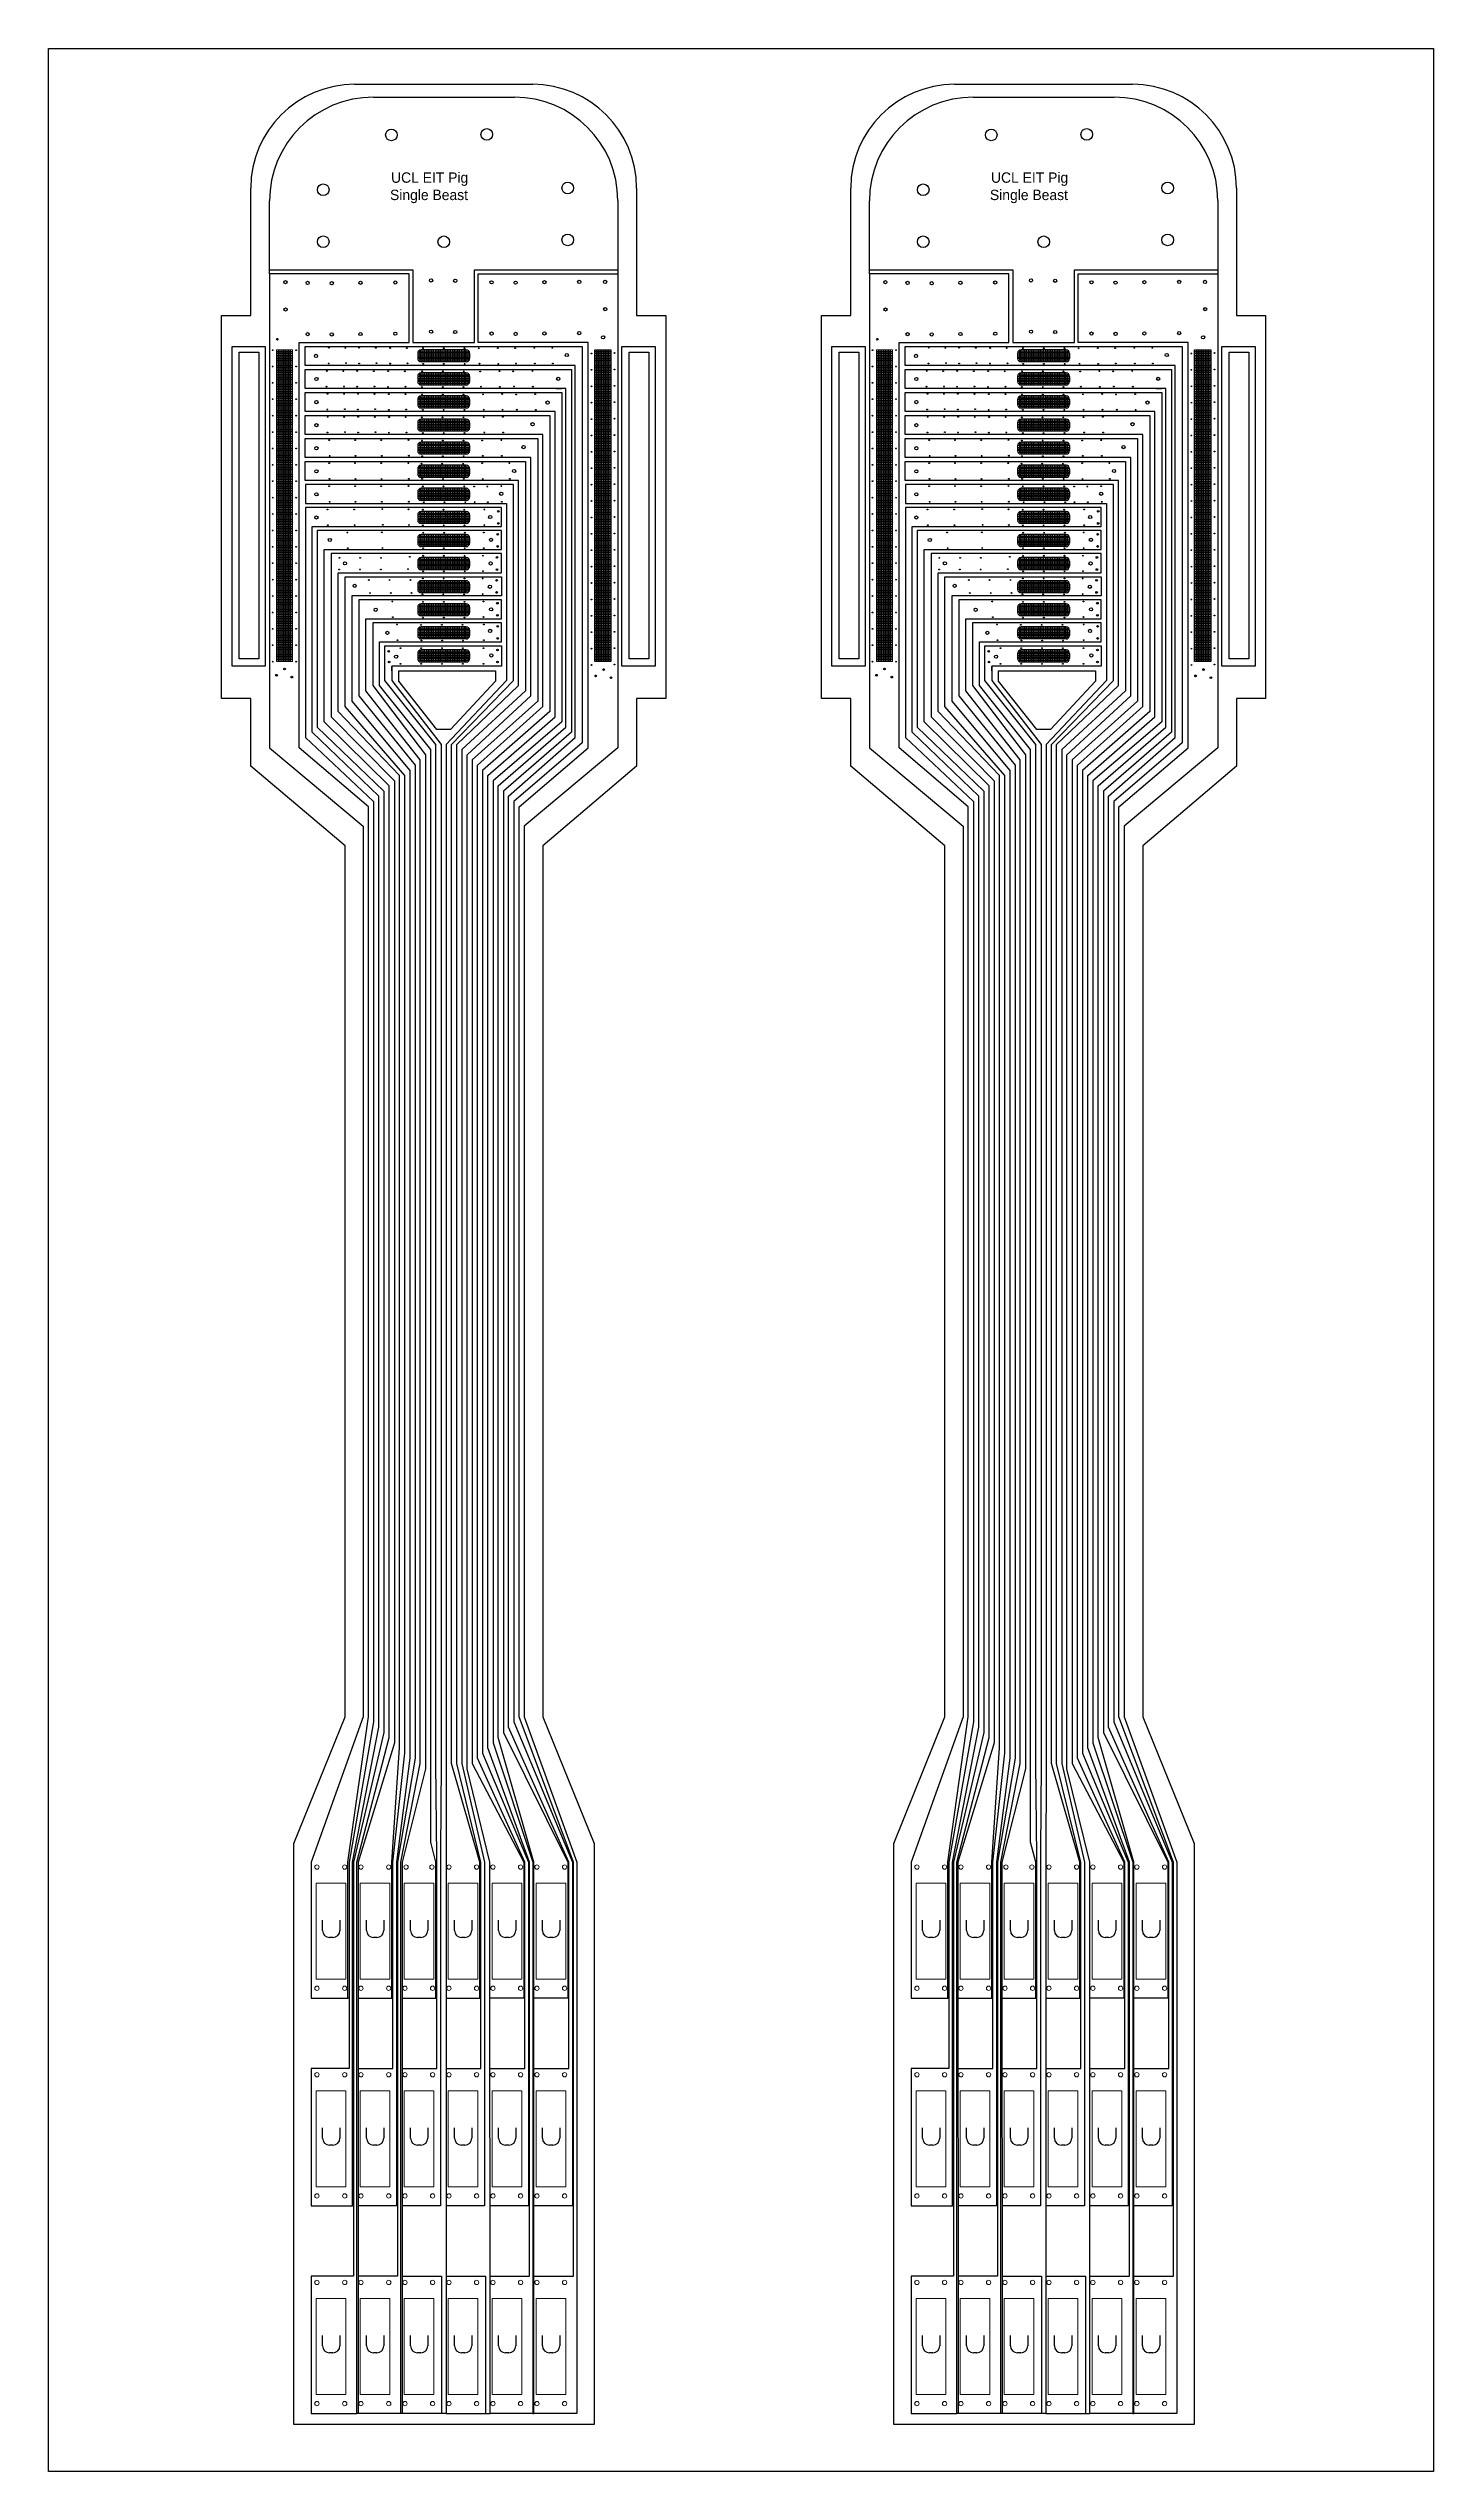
# Model space of a CAD drawing. Header units: millimetres. Extents: x 43.4 to 83.4, y 94.1 to 164.1.
import ezdxf

# ---------------------------------------------------------------- set-up
doc = ezdxf.new("R2010")
doc.units = ezdxf.units.MM
for name, color, linetype in [('Foil', 5, 'Continuous'), ('Opening', 1, 'Continuous'), ('Outline', 3, 'Continuous'), ('Pattern', 40, 'Continuous')]:
    doc.layers.add(name, color=color, linetype=linetype)

msp = doc.modelspace()

# ---------------------------------------------------------------- texts
at = {"layer": 'Foil'}
for s, p in [('UCL EIT Pig', (53.317, 160.192)), ('UCL EIT Pig', (70.643, 160.192)), ('Single Beast', (53.287, 159.692)), ('Single Beast', (70.613, 159.692))]:
    msp.add_text(s, height=0.3, dxfattribs=at).set_placement(p)

# ---------------------------------------------------------------- linework, layer by layer
at = {"layer": 'Foil'}
for p, q in [((43.423, 94.072), (43.423, 164.072)), ((43.423, 164.072), (83.423, 164.072)), ((83.423, 164.072), (83.423, 94.072)), ((52.806, 162.666), (56.878, 162.666)), ((70.132, 162.666), (74.204, 162.666)), ((49.806, 157.666), (49.806, 159.666)), ((59.867, 159.677), (59.867, 157.677)), ((67.132, 157.666), (67.132, 159.666)), ((77.193, 159.677), (77.193, 157.677)), ((49.806, 157.677), (53.948, 157.677)), ((49.806, 157.566), (49.806, 157.666)), ((49.806, 157.566), (49.806, 145.816)), ((53.837, 157.566), (49.806, 157.566)), ((53.837, 155.574), (53.837, 157.566)), ((53.948, 157.677), (53.948, 157.566)), ((53.948, 157.566), (53.948, 155.574)), ((55.726, 157.566), (55.726, 157.677)), ((55.726, 157.677), (59.867, 157.677)), ((55.726, 155.574), (55.726, 157.566)), ((55.837, 155.574), (55.837, 157.566)), ((55.837, 157.566), (59.867, 157.566)), ((59.867, 157.677), (59.867, 157.566)), ((59.867, 157.566), (59.867, 155.574)), ((67.132, 157.677), (71.274, 157.677)), ((67.132, 157.566), (67.132, 157.666)), ((67.132, 157.566), (67.132, 145.816)), ((71.163, 157.566), (67.132, 157.566)), ((71.163, 155.574), (71.163, 157.566)), ((71.274, 157.677), (71.274, 157.566)), ((71.274, 157.566), (71.274, 155.574)), ((73.053, 157.566), (73.053, 157.677)), ((73.053, 157.677), (77.193, 157.677)), ((73.053, 155.574), (73.053, 157.566)), ((73.163, 155.574), (73.163, 157.566)), ((73.163, 157.566), (77.193, 157.566)), ((77.193, 157.677), (77.193, 157.566)), ((77.193, 157.566), (77.193, 155.574)), ((48.724, 146.223), (48.724, 155.466)), ((48.724, 155.466), (49.686, 155.466)), ((49.686, 155.466), (49.686, 146.223)), ((50.665, 145.731), (50.665, 155.574)), ((50.665, 155.574), (53.337, 155.574)), ((50.835, 154.916), (50.835, 155.466)), ((50.835, 155.466), (56.337, 155.466)), ((53.337, 155.574), (53.837, 155.574)), ((53.948, 155.574), (55.726, 155.574)), ((56.337, 155.574), (55.837, 155.574)), ((56.702, 155.574), (56.337, 155.574)), ((56.337, 155.466), (58.837, 155.466)), ((59.008, 155.574), (56.702, 155.574)), ((58.837, 155.466), (58.837, 145.816)), ((59.008, 155.466), (59.008, 155.574)), ((59.008, 145.816), (59.008, 155.466)), ((59.867, 155.574), (59.867, 145.816)), ((59.986, 146.223), (59.986, 155.466)), ((59.986, 155.466), (60.949, 155.466)), ((60.949, 155.466), (60.949, 146.223)), ((66.05, 146.223), (66.05, 155.466)), ((66.05, 155.466), (67.012, 155.466)), ((67.012, 155.466), (67.012, 146.223)), ((67.991, 145.731), (67.991, 155.574)), ((67.991, 155.574), (70.663, 155.574)), ((68.161, 154.916), (68.161, 155.466)), ((68.161, 155.466), (73.663, 155.466)), ((70.663, 155.574), (71.163, 155.574)), ((71.274, 155.574), (73.053, 155.574)), ((73.663, 155.574), (73.163, 155.574)), ((74.028, 155.574), (73.663, 155.574)), ((73.663, 155.466), (76.163, 155.466)), ((76.334, 155.574), (74.028, 155.574)), ((76.163, 155.466), (76.163, 145.816)), ((76.334, 155.466), (76.334, 155.574)), ((76.334, 145.816), (76.334, 155.466)), ((77.193, 155.574), (77.193, 145.816)), ((77.312, 146.223), (77.312, 155.466)), ((77.312, 155.466), (78.275, 155.466)), ((78.275, 155.466), (78.275, 146.223)), ((48.934, 146.441), (48.934, 155.295)), ((48.934, 155.295), (49.497, 155.295)), ((49.497, 155.295), (49.497, 146.441)), ((57.742, 154.916), (50.835, 154.916)), ((50.835, 154.251), (50.835, 154.801)), ((50.835, 154.801), (57.692, 154.801)), ((57.692, 154.801), (58.252, 154.801)), ((58.252, 154.916), (57.742, 154.916)), ((58.637, 154.916), (58.252, 154.916)), ((58.252, 154.801), (58.362, 154.801)), ((58.362, 154.801), (58.527, 154.801)), ((58.527, 154.801), (58.527, 146.188)), ((58.637, 145.816), (58.637, 154.916)), ((60.196, 146.441), (60.196, 155.295)), ((60.196, 155.295), (60.759, 155.295)), ((60.759, 155.295), (60.759, 146.441)), ((66.26, 146.441), (66.26, 155.295)), ((66.26, 155.295), (66.823, 155.295)), ((66.823, 155.295), (66.823, 146.441)), ((75.068, 154.916), (68.161, 154.916)), ((68.161, 154.251), (68.161, 154.801)), ((68.161, 154.801), (75.018, 154.801)), ((75.018, 154.801), (75.578, 154.801)), ((75.578, 154.916), (75.068, 154.916)), ((75.963, 154.916), (75.578, 154.916)), ((75.578, 154.801), (75.688, 154.801)), ((75.688, 154.801), (75.853, 154.801)), ((75.853, 154.801), (75.853, 146.188)), ((75.963, 145.816), (75.963, 154.916)), ((77.523, 146.441), (77.523, 155.295)), ((77.523, 155.295), (78.086, 155.295)), ((78.086, 155.295), (78.086, 146.441)), ((57.572, 154.251), (50.835, 154.251)), ((50.835, 153.585), (50.835, 154.135)), ((50.835, 154.135), (57.52, 154.135)), ((57.52, 154.135), (58.052, 154.135)), ((58.237, 154.251), (57.572, 154.251)), ((58.052, 154.135), (58.252, 154.135)), ((58.087, 154.251), (58.237, 154.251)), ((58.252, 154.251), (58.237, 154.251)), ((58.362, 154.251), (58.252, 154.251)), ((58.252, 154.135), (58.252, 145.816)), ((58.362, 145.816), (58.362, 154.251)), ((74.898, 154.251), (68.161, 154.251)), ((68.161, 153.585), (68.161, 154.135)), ((68.161, 154.135), (74.846, 154.135)), ((74.846, 154.135), (75.378, 154.135)), ((75.563, 154.251), (74.898, 154.251)), ((75.378, 154.135), (75.578, 154.135)), ((75.413, 154.251), (75.563, 154.251)), ((75.578, 154.251), (75.563, 154.251)), ((75.688, 154.251), (75.578, 154.251)), ((75.578, 154.135), (75.578, 145.816)), ((75.688, 145.816), (75.688, 154.251)), ((57.402, 153.585), (50.835, 153.585)), ((50.835, 152.92), (50.835, 153.47)), ((50.835, 153.47), (57.35, 153.47)), ((57.35, 153.47), (57.702, 153.47)), ((57.902, 153.585), (57.402, 153.585)), ((57.702, 153.47), (57.902, 153.47)), ((58.052, 153.585), (57.902, 153.585)), ((57.902, 153.47), (57.902, 145.816)), ((58.052, 145.816), (58.052, 153.585)), ((74.728, 153.585), (68.161, 153.585)), ((68.161, 152.92), (68.161, 153.47)), ((68.161, 153.47), (74.676, 153.47)), ((74.676, 153.47), (75.028, 153.47)), ((75.228, 153.585), (74.728, 153.585)), ((75.028, 153.47), (75.228, 153.47)), ((75.378, 153.585), (75.228, 153.585)), ((75.228, 153.47), (75.228, 145.816)), ((75.378, 145.816), (75.378, 153.585)), ((57.232, 152.92), (50.835, 152.92)), ((50.835, 152.255), (50.835, 152.805)), ((50.835, 152.805), (57.18, 152.805)), ((57.18, 152.805), (57.352, 152.805)), ((57.552, 152.92), (57.232, 152.92)), ((57.352, 152.805), (57.552, 152.805)), ((57.702, 152.92), (57.552, 152.92)), ((57.552, 152.805), (57.552, 145.816)), ((57.702, 145.816), (57.702, 152.92)), ((74.558, 152.92), (68.161, 152.92)), ((68.161, 152.255), (68.161, 152.805)), ((68.161, 152.805), (74.506, 152.805)), ((74.506, 152.805), (74.678, 152.805)), ((74.878, 152.92), (74.558, 152.92)), ((74.678, 152.805), (74.878, 152.805)), ((75.028, 152.92), (74.878, 152.92)), ((74.878, 152.805), (74.878, 145.816)), ((75.028, 145.816), (75.028, 152.92)), ((57.062, 152.255), (50.835, 152.255)), ((50.835, 151.589), (50.835, 152.139)), ((50.835, 152.139), (57.01, 152.139)), ((57.01, 152.139), (57.202, 152.139)), ((57.352, 152.255), (57.062, 152.255)), ((57.202, 152.139), (57.202, 151.589)), ((57.352, 145.816), (57.352, 152.255)), ((74.388, 152.255), (68.161, 152.255)), ((68.161, 151.589), (68.161, 152.139)), ((68.161, 152.139), (74.336, 152.139)), ((74.336, 152.139), (74.528, 152.139)), ((74.678, 152.255), (74.388, 152.255)), ((74.528, 152.139), (74.528, 151.589)), ((74.678, 145.816), (74.678, 152.255)), ((56.892, 151.589), (50.835, 151.589)), ((56.852, 151.474), (50.846, 151.474)), ((50.846, 151.474), (50.846, 150.924)), ((56.852, 145.816), (56.852, 151.474)), ((57.002, 151.589), (56.892, 151.589)), ((57.002, 151.474), (57.002, 151.589)), ((57.002, 145.816), (57.002, 151.474)), ((57.202, 151.589), (57.202, 145.816)), ((74.218, 151.589), (68.161, 151.589)), ((74.178, 151.474), (68.172, 151.474)), ((68.172, 151.474), (68.172, 150.924)), ((74.178, 145.816), (74.178, 151.474)), ((74.328, 151.589), (74.218, 151.589)), ((74.328, 151.474), (74.328, 151.589)), ((74.328, 145.816), (74.328, 151.474)), ((74.528, 151.589), (74.528, 145.816)), ((50.846, 150.924), (56.502, 150.924)), ((56.502, 150.809), (50.846, 150.809)), ((50.846, 150.809), (50.846, 150.259)), ((56.502, 150.924), (56.652, 150.924)), ((56.502, 150.259), (56.502, 150.809)), ((56.652, 150.924), (56.652, 145.816)), ((68.172, 150.924), (73.828, 150.924)), ((73.828, 150.809), (68.172, 150.809)), ((68.172, 150.809), (68.172, 150.259)), ((73.828, 150.924), (73.978, 150.924)), ((73.828, 150.259), (73.828, 150.809)), ((73.978, 150.924), (73.978, 145.816)), ((50.846, 150.259), (50.846, 145.823)), ((51.037, 145.823), (51.037, 150.259)), ((51.037, 150.259), (51.187, 150.259)), ((51.187, 150.259), (56.502, 150.259)), ((56.502, 150.143), (51.187, 150.143)), ((51.187, 150.143), (51.187, 149.593)), ((56.502, 149.593), (56.502, 150.143)), ((68.172, 150.259), (68.172, 145.823)), ((68.363, 145.823), (68.363, 150.259)), ((68.363, 150.259), (68.513, 150.259)), ((68.513, 150.259), (73.828, 150.259)), ((73.828, 150.143), (68.513, 150.143)), ((68.513, 150.143), (68.513, 149.593)), ((73.828, 149.593), (73.828, 150.143)), ((51.187, 149.593), (51.187, 145.823)), ((51.387, 145.823), (51.387, 149.593)), ((51.387, 149.593), (51.587, 149.593)), ((51.587, 149.593), (56.502, 149.593)), ((56.502, 149.478), (51.587, 149.478)), ((51.587, 149.478), (51.587, 145.823)), ((56.502, 148.928), (56.502, 149.478)), ((68.513, 149.593), (68.513, 145.823)), ((68.713, 145.823), (68.713, 149.593)), ((68.713, 149.593), (68.913, 149.593)), ((68.913, 149.593), (73.828, 149.593)), ((73.828, 149.478), (68.913, 149.478)), ((68.913, 149.478), (68.913, 145.823)), ((73.828, 148.928), (73.828, 149.478)), ((51.787, 145.823), (51.787, 148.928)), ((51.787, 148.928), (56.502, 148.928)), ((51.987, 145.823), (51.987, 148.812)), ((51.987, 148.812), (56.502, 148.812)), ((56.502, 148.812), (56.502, 148.262)), ((69.113, 145.823), (69.113, 148.928)), ((69.113, 148.928), (73.828, 148.928)), ((69.313, 145.823), (69.313, 148.812)), ((69.313, 148.812), (73.828, 148.812)), ((73.828, 148.812), (73.828, 148.262)), ((56.502, 148.262), (52.187, 148.262)), ((52.187, 148.262), (52.187, 145.823)), ((56.502, 148.147), (52.387, 148.147)), ((52.387, 148.147), (52.387, 145.823)), ((56.502, 147.597), (56.502, 148.147)), ((73.828, 148.262), (69.513, 148.262)), ((69.513, 148.262), (69.513, 145.823)), ((73.828, 148.147), (69.713, 148.147)), ((69.713, 148.147), (69.713, 145.823)), ((73.828, 147.597), (73.828, 148.147)), ((52.587, 145.816), (52.587, 147.597)), ((52.587, 147.597), (56.502, 147.597)), ((56.502, 147.482), (52.787, 147.482)), ((52.787, 147.482), (52.787, 145.816)), ((56.502, 146.932), (56.502, 147.482)), ((69.913, 145.816), (69.913, 147.597)), ((69.913, 147.597), (73.828, 147.597)), ((73.828, 147.482), (70.113, 147.482)), ((70.113, 147.482), (70.113, 145.816)), ((73.828, 146.932), (73.828, 147.482)), ((49.497, 146.441), (48.934, 146.441)), ((52.987, 145.816), (52.987, 146.932)), ((52.987, 146.932), (56.502, 146.932)), ((53.137, 145.816), (53.137, 146.816)), ((53.137, 146.816), (56.502, 146.816)), ((56.502, 146.816), (56.502, 146.223)), ((60.759, 146.441), (60.196, 146.441)), ((66.823, 146.441), (66.26, 146.441)), ((70.313, 145.816), (70.313, 146.932)), ((70.313, 146.932), (73.828, 146.932)), ((70.463, 145.816), (70.463, 146.816)), ((70.463, 146.816), (73.828, 146.816)), ((73.828, 146.816), (73.828, 146.223)), ((78.086, 146.441), (77.523, 146.441)), ((49.686, 146.223), (48.724, 146.223)), ((49.806, 145.816), (49.806, 143.866)), ((50.665, 144.166), (50.665, 145.731)), ((50.846, 145.823), (50.846, 144.466)), ((51.037, 144.466), (51.037, 145.823)), ((51.187, 145.823), (51.187, 144.616)), ((51.387, 144.766), (51.387, 145.823)), ((51.587, 145.823), (51.587, 144.916)), ((51.787, 145.066), (51.787, 145.823)), ((51.987, 145.216), (51.987, 145.823)), ((52.187, 145.823), (52.187, 145.216)), ((52.387, 145.823), (52.387, 145.366)), ((52.587, 145.516), (52.587, 145.816)), ((52.787, 145.816), (52.787, 145.666)), ((52.787, 145.666), (54.312, 143.668)), ((52.987, 145.666), (52.987, 145.816)), ((54.462, 143.818), (52.987, 145.666)), ((54.612, 143.968), (53.137, 145.816)), ((53.337, 146.093), (53.337, 146.223)), ((53.422, 146.223), (53.337, 146.223)), ((53.337, 146.223), (53.337, 145.816)), ((53.337, 145.816), (54.762, 143.968)), ((56.502, 146.223), (53.422, 146.223)), ((53.537, 145.893), (53.537, 146.093)), ((53.537, 146.093), (56.137, 146.093)), ((53.537, 145.793), (53.537, 145.893)), ((54.637, 144.393), (53.537, 145.793)), ((56.652, 145.816), (54.912, 143.968)), ((56.337, 145.793), (55.037, 144.393)), ((55.062, 143.968), (56.852, 145.816)), ((55.212, 143.968), (57.002, 145.666)), ((56.137, 146.093), (56.337, 146.093)), ((56.337, 146.093), (56.337, 145.793)), ((57.002, 145.666), (57.002, 145.816)), ((57.202, 145.816), (57.202, 145.666)), ((57.202, 145.666), (57.202, 145.516)), ((57.352, 145.666), (57.352, 145.816)), ((57.352, 145.516), (57.352, 145.666)), ((57.552, 145.816), (57.552, 145.366)), ((57.702, 145.216), (57.702, 145.816)), ((57.902, 145.816), (57.902, 145.066)), ((58.052, 144.916), (58.052, 145.816)), ((58.252, 145.816), (58.252, 144.766)), ((58.362, 144.616), (58.362, 145.816)), ((58.527, 146.188), (58.527, 145.816)), ((58.527, 145.816), (58.527, 144.616)), ((58.637, 144.616), (58.637, 145.816)), ((58.837, 145.816), (58.837, 144.616)), ((59.008, 144.616), (59.008, 145.816)), ((59.867, 145.816), (59.867, 144.616)), ((60.949, 146.223), (59.986, 146.223)), ((67.012, 146.223), (66.05, 146.223)), ((67.132, 145.816), (67.132, 143.866)), ((67.991, 144.166), (67.991, 145.731)), ((68.172, 145.823), (68.172, 144.466)), ((68.363, 144.466), (68.363, 145.823)), ((68.513, 145.823), (68.513, 144.616)), ((68.713, 144.766), (68.713, 145.823)), ((68.913, 145.823), (68.913, 144.916)), ((69.113, 145.066), (69.113, 145.823)), ((69.313, 145.216), (69.313, 145.823)), ((69.513, 145.823), (69.513, 145.216)), ((69.713, 145.823), (69.713, 145.366)), ((69.913, 145.516), (69.913, 145.816)), ((70.113, 145.816), (70.113, 145.666)), ((70.113, 145.666), (71.638, 143.668)), ((70.313, 145.666), (70.313, 145.816)), ((71.788, 143.818), (70.313, 145.666)), ((71.938, 143.968), (70.463, 145.816)), ((70.663, 146.093), (70.663, 146.223)), ((70.748, 146.223), (70.663, 146.223)), ((70.663, 146.223), (70.663, 145.816)), ((70.663, 145.816), (72.088, 143.968)), ((73.828, 146.223), (70.748, 146.223)), ((70.863, 145.893), (70.863, 146.093)), ((70.863, 146.093), (73.463, 146.093)), ((70.863, 145.793), (70.863, 145.893)), ((71.963, 144.393), (70.863, 145.793)), ((73.978, 145.816), (72.238, 143.968)), ((73.663, 145.793), (72.363, 144.393)), ((72.388, 143.968), (74.178, 145.816)), ((72.538, 143.968), (74.328, 145.666)), ((73.463, 146.093), (73.663, 146.093)), ((73.663, 146.093), (73.663, 145.793)), ((74.328, 145.666), (74.328, 145.816)), ((74.528, 145.816), (74.528, 145.666)), ((74.528, 145.666), (74.528, 145.516)), ((74.678, 145.666), (74.678, 145.816)), ((74.678, 145.516), (74.678, 145.666)), ((74.878, 145.816), (74.878, 145.366)), ((75.028, 145.216), (75.028, 145.816)), ((75.228, 145.816), (75.228, 145.066)), ((75.378, 144.916), (75.378, 145.816)), ((75.578, 145.816), (75.578, 144.766)), ((75.688, 144.616), (75.688, 145.816)), ((75.853, 146.188), (75.853, 145.816)), ((75.853, 145.816), (75.853, 144.616)), ((75.963, 144.616), (75.963, 145.816)), ((76.163, 145.816), (76.163, 144.616)), ((76.334, 144.616), (76.334, 145.816)), ((77.193, 145.816), (77.193, 144.616)), ((78.275, 146.223), (77.312, 146.223)), ((51.587, 144.916), (51.587, 144.766)), ((51.787, 144.916), (51.787, 145.066)), ((53.562, 143.068), (51.787, 144.916)), ((51.987, 145.066), (51.987, 145.216)), ((53.712, 143.068), (51.987, 145.066)), ((52.187, 145.216), (53.862, 143.218)), ((52.387, 145.366), (54.012, 143.368)), ((54.162, 143.518), (52.587, 145.516)), ((57.202, 145.516), (55.362, 143.818)), ((55.512, 143.668), (57.352, 145.366)), ((57.552, 145.216), (55.662, 143.518)), ((55.812, 143.368), (57.702, 145.066)), ((57.902, 144.916), (55.962, 143.218)), ((57.352, 145.366), (57.352, 145.516)), ((57.552, 145.366), (57.552, 145.216)), ((57.702, 145.066), (57.702, 145.216)), ((57.902, 145.066), (57.902, 144.916)), ((58.052, 144.766), (58.052, 144.916)), ((68.913, 144.916), (68.913, 144.766)), ((69.113, 144.916), (69.113, 145.066)), ((70.888, 143.068), (69.113, 144.916)), ((69.313, 145.066), (69.313, 145.216)), ((71.038, 143.068), (69.313, 145.066)), ((69.513, 145.216), (71.188, 143.218)), ((69.713, 145.366), (71.338, 143.368)), ((71.488, 143.518), (69.913, 145.516)), ((74.528, 145.516), (72.688, 143.818)), ((72.838, 143.668), (74.678, 145.366)), ((74.878, 145.216), (72.988, 143.518)), ((73.138, 143.368), (75.028, 145.066)), ((75.228, 144.916), (73.288, 143.218)), ((74.678, 145.366), (74.678, 145.516)), ((74.878, 145.366), (74.878, 145.216)), ((75.028, 145.066), (75.028, 145.216)), ((75.228, 145.066), (75.228, 144.916)), ((75.378, 144.766), (75.378, 144.916)), ((50.846, 144.466), (50.846, 144.166)), ((51.037, 144.316), (51.037, 144.466)), ((52.962, 142.468), (51.037, 144.316)), ((51.187, 144.616), (51.187, 144.466)), ((51.187, 144.466), (53.112, 142.618)), ((51.387, 144.616), (51.387, 144.766)), ((53.262, 142.768), (51.387, 144.616)), ((51.587, 144.766), (53.412, 142.918)), ((55.037, 144.393), (54.637, 144.393)), ((56.112, 143.068), (58.052, 144.766)), ((58.252, 144.616), (56.262, 142.918)), ((56.412, 142.768), (58.362, 144.466)), ((58.527, 144.316), (56.562, 142.618)), ((58.252, 144.766), (58.252, 144.616)), ((58.362, 144.466), (58.362, 144.616)), ((58.527, 144.616), (58.527, 144.316)), ((58.637, 144.166), (58.637, 144.616)), ((58.837, 144.616), (58.837, 144.016)), ((59.008, 143.866), (59.008, 144.616)), ((59.867, 144.616), (59.867, 143.866)), ((68.172, 144.466), (68.172, 144.166)), ((68.363, 144.316), (68.363, 144.466)), ((70.288, 142.468), (68.363, 144.316)), ((68.513, 144.616), (68.513, 144.466)), ((68.513, 144.466), (70.438, 142.618)), ((68.713, 144.616), (68.713, 144.766)), ((70.588, 142.768), (68.713, 144.616)), ((68.913, 144.766), (70.738, 142.918)), ((72.363, 144.393), (71.963, 144.393)), ((73.438, 143.068), (75.378, 144.766)), ((75.578, 144.616), (73.588, 142.918)), ((73.738, 142.768), (75.688, 144.466)), ((75.853, 144.316), (73.888, 142.618)), ((75.578, 144.766), (75.578, 144.616)), ((75.688, 144.466), (75.688, 144.616)), ((75.853, 144.616), (75.853, 144.316)), ((75.963, 144.166), (75.963, 144.616)), ((76.163, 144.616), (76.163, 144.016)), ((76.334, 143.866), (76.334, 144.616)), ((77.193, 144.616), (77.193, 143.866)), ((49.806, 143.866), (52.512, 141.605)), ((50.665, 143.866), (50.665, 144.166)), ((52.662, 142.168), (50.665, 143.866)), ((50.846, 144.166), (52.812, 142.318)), ((54.162, 141.605), (54.162, 143.518)), ((54.312, 143.668), (54.312, 141.605)), ((54.462, 141.605), (54.462, 143.818)), ((54.612, 143.672), (54.612, 143.968)), ((54.612, 141.605), (54.612, 143.672)), ((54.762, 143.968), (54.762, 141.605)), ((54.912, 143.968), (54.912, 141.605)), ((55.062, 141.605), (55.062, 143.968)), ((55.212, 143.818), (55.212, 143.968)), ((55.212, 141.605), (55.212, 143.818)), ((55.362, 143.818), (55.362, 143.668)), ((55.362, 143.668), (55.362, 141.605)), ((55.512, 143.518), (55.512, 143.668)), ((55.512, 141.605), (55.512, 143.518)), ((55.662, 143.518), (55.662, 143.368)), ((56.712, 142.468), (58.637, 144.166)), ((58.837, 144.016), (56.862, 142.318)), ((57.012, 142.168), (59.008, 143.866)), ((59.867, 143.866), (57.162, 141.605)), ((67.132, 143.866), (69.838, 141.605)), ((67.991, 143.866), (67.991, 144.166)), ((69.988, 142.168), (67.991, 143.866)), ((68.172, 144.166), (70.138, 142.318)), ((71.488, 141.605), (71.488, 143.518)), ((71.638, 143.668), (71.638, 141.605)), ((71.788, 141.605), (71.788, 143.818)), ((71.938, 143.672), (71.938, 143.968)), ((71.938, 141.605), (71.938, 143.672)), ((72.088, 143.968), (72.088, 141.605)), ((72.238, 143.968), (72.238, 141.605)), ((72.388, 141.605), (72.388, 143.968)), ((72.538, 143.818), (72.538, 143.968)), ((72.538, 141.605), (72.538, 143.818)), ((72.688, 143.818), (72.688, 143.668)), ((72.688, 143.668), (72.688, 141.605)), ((72.838, 143.518), (72.838, 143.668)), ((72.838, 141.605), (72.838, 143.518)), ((72.988, 143.518), (72.988, 143.368)), ((74.038, 142.468), (75.963, 144.166)), ((76.163, 144.016), (74.188, 142.318)), ((74.338, 142.168), (76.334, 143.866)), ((77.193, 143.866), (74.488, 141.605)), ((53.412, 142.918), (53.412, 142.768)), ((53.562, 142.918), (53.562, 143.068)), ((53.562, 141.605), (53.562, 142.918)), ((53.712, 141.605), (53.712, 143.068)), ((53.862, 143.218), (53.862, 141.605)), ((54.012, 143.368), (54.012, 141.605)), ((55.662, 143.368), (55.662, 141.605)), ((55.812, 143.218), (55.812, 143.368)), ((55.812, 141.605), (55.812, 143.218)), ((55.962, 143.218), (55.962, 143.068)), ((55.962, 143.068), (55.962, 141.605)), ((56.112, 142.918), (56.112, 143.068)), ((56.112, 141.605), (56.112, 142.918)), ((56.262, 142.918), (56.262, 142.768)), ((70.738, 142.918), (70.738, 142.768)), ((70.888, 142.918), (70.888, 143.068)), ((70.888, 141.605), (70.888, 142.918)), ((71.038, 141.605), (71.038, 143.068)), ((71.188, 143.218), (71.188, 141.605)), ((71.338, 143.368), (71.338, 141.605)), ((72.988, 143.368), (72.988, 141.605)), ((73.138, 143.218), (73.138, 143.368)), ((73.138, 141.605), (73.138, 143.218)), ((73.288, 143.218), (73.288, 143.068)), ((73.288, 143.068), (73.288, 141.605)), ((73.438, 142.918), (73.438, 143.068)), ((73.438, 141.605), (73.438, 142.918)), ((73.588, 142.918), (73.588, 142.768)), ((52.662, 142.018), (52.662, 142.168)), ((52.812, 142.318), (52.812, 142.168)), ((52.812, 142.168), (52.812, 141.605)), ((52.962, 142.318), (52.962, 142.468)), ((52.962, 141.605), (52.962, 142.318)), ((53.112, 142.618), (53.112, 142.468)), ((53.112, 142.468), (53.112, 141.605)), ((53.262, 142.618), (53.262, 142.768)), ((53.262, 141.605), (53.262, 142.618)), ((53.412, 142.768), (53.412, 141.605)), ((56.262, 142.768), (56.262, 141.605)), ((56.412, 142.618), (56.412, 142.768)), ((56.412, 141.605), (56.412, 142.618)), ((56.562, 142.618), (56.562, 142.468)), ((56.562, 142.468), (56.562, 141.605)), ((56.712, 142.318), (56.712, 142.468)), ((56.712, 141.605), (56.712, 142.318)), ((56.862, 142.318), (56.862, 142.168)), ((56.862, 142.168), (56.862, 141.605)), ((57.012, 142.018), (57.012, 142.168)), ((69.988, 142.018), (69.988, 142.168)), ((70.138, 142.318), (70.138, 142.168)), ((70.138, 142.168), (70.138, 141.605)), ((70.288, 142.318), (70.288, 142.468)), ((70.288, 141.605), (70.288, 142.318)), ((70.438, 142.618), (70.438, 142.468)), ((70.438, 142.468), (70.438, 141.605)), ((70.588, 142.618), (70.588, 142.768)), ((70.588, 141.605), (70.588, 142.618)), ((70.738, 142.768), (70.738, 141.605)), ((73.588, 142.768), (73.588, 141.605)), ((73.738, 142.618), (73.738, 142.768)), ((73.738, 141.605), (73.738, 142.618)), ((73.888, 142.618), (73.888, 142.468)), ((73.888, 142.468), (73.888, 141.605)), ((74.038, 142.318), (74.038, 142.468)), ((74.038, 141.605), (74.038, 142.318)), ((74.188, 142.318), (74.188, 142.168)), ((74.188, 142.168), (74.188, 141.605)), ((74.338, 142.018), (74.338, 142.168)), ((52.512, 141.605), (52.512, 120.877)), ((52.662, 141.605), (52.662, 142.018)), ((52.662, 120.877), (52.662, 141.605)), ((52.812, 141.605), (52.812, 120.877)), ((52.962, 120.877), (52.962, 141.605)), ((53.112, 141.605), (53.112, 120.877)), ((53.262, 120.877), (53.262, 141.605)), ((53.412, 141.605), (53.412, 120.877)), ((53.562, 120.877), (53.562, 141.605)), ((53.712, 120.877), (53.712, 141.605)), ((53.862, 141.605), (53.862, 120.877)), ((54.012, 141.605), (54.012, 120.877)), ((54.162, 120.877), (54.162, 141.605)), ((54.312, 141.605), (54.312, 120.877)), ((54.462, 120.877), (54.462, 141.605)), ((54.612, 120.877), (54.612, 141.605)), ((54.762, 141.605), (54.762, 120.877)), ((54.912, 141.605), (54.912, 120.877)), ((55.062, 120.877), (55.062, 141.605)), ((55.212, 120.877), (55.212, 141.605)), ((55.362, 141.605), (55.362, 120.877)), ((55.512, 120.877), (55.512, 141.605)), ((55.662, 141.605), (55.662, 120.877)), ((55.812, 120.877), (55.812, 141.605)), ((55.962, 141.605), (55.962, 120.877)), ((56.112, 120.877), (56.112, 141.605)), ((56.262, 141.605), (56.262, 120.877)), ((56.412, 120.877), (56.412, 141.605)), ((56.562, 141.605), (56.562, 120.877)), ((56.712, 120.877), (56.712, 141.605)), ((56.862, 141.605), (56.862, 120.877)), ((57.012, 141.605), (57.012, 142.018)), ((57.012, 120.877), (57.012, 141.605)), ((57.162, 141.605), (57.162, 120.877)), ((69.838, 141.605), (69.838, 120.877)), ((69.988, 141.605), (69.988, 142.018)), ((69.988, 120.877), (69.988, 141.605)), ((70.138, 141.605), (70.138, 120.877)), ((70.288, 120.877), (70.288, 141.605)), ((70.438, 141.605), (70.438, 120.877)), ((70.588, 120.877), (70.588, 141.605)), ((70.738, 141.605), (70.738, 120.877)), ((70.888, 120.877), (70.888, 141.605)), ((71.038, 120.877), (71.038, 141.605)), ((71.188, 141.605), (71.188, 120.877)), ((71.338, 141.605), (71.338, 120.877)), ((71.488, 120.877), (71.488, 141.605)), ((71.638, 141.605), (71.638, 120.877)), ((71.788, 120.877), (71.788, 141.605)), ((71.938, 120.877), (71.938, 141.605)), ((72.088, 141.605), (72.088, 120.877)), ((72.238, 141.605), (72.238, 120.877)), ((72.388, 120.877), (72.388, 141.605)), ((72.538, 120.877), (72.538, 141.605)), ((72.688, 141.605), (72.688, 120.877)), ((72.838, 120.877), (72.838, 141.605)), ((72.988, 141.605), (72.988, 120.877)), ((73.138, 120.877), (73.138, 141.605)), ((73.288, 141.605), (73.288, 120.877)), ((73.438, 120.877), (73.438, 141.605)), ((73.588, 141.605), (73.588, 120.877)), ((73.738, 120.877), (73.738, 141.605)), ((73.888, 141.605), (73.888, 120.877)), ((74.038, 120.877), (74.038, 141.605)), ((74.188, 141.605), (74.188, 120.877)), ((74.338, 141.605), (74.338, 142.018)), ((74.338, 120.877), (74.338, 141.605)), ((74.488, 141.605), (74.488, 120.877)), ((52.512, 120.877), (52.512, 115.877)), ((52.662, 115.877), (52.662, 120.877)), ((52.812, 120.877), (52.812, 115.877)), ((52.962, 115.877), (52.962, 120.877)), ((53.112, 120.877), (53.112, 115.877)), ((53.262, 115.877), (53.262, 120.877)), ((53.412, 120.877), (53.412, 115.877)), ((53.562, 115.877), (53.562, 120.877)), ((53.712, 115.877), (53.712, 120.877)), ((53.862, 120.877), (53.862, 115.877)), ((54.012, 120.877), (54.012, 115.877)), ((54.162, 115.877), (54.162, 120.877)), ((54.312, 120.877), (54.312, 115.877)), ((54.462, 115.877), (54.462, 120.877)), ((54.612, 115.877), (54.612, 120.877)), ((54.762, 120.877), (54.762, 115.877)), ((54.912, 120.877), (54.912, 115.877)), ((55.062, 115.877), (55.062, 120.877)), ((55.212, 115.877), (55.212, 120.877)), ((55.362, 120.877), (55.362, 115.877)), ((55.512, 115.877), (55.512, 120.877)), ((55.662, 120.877), (55.662, 115.877)), ((55.812, 115.877), (55.812, 120.877)), ((55.962, 120.877), (55.962, 115.877)), ((56.112, 115.877), (56.112, 120.877)), ((56.262, 120.877), (56.262, 115.877)), ((56.412, 115.877), (56.412, 120.877)), ((56.562, 120.877), (56.562, 115.877)), ((56.712, 115.877), (56.712, 120.877)), ((56.862, 120.877), (56.862, 115.877)), ((57.012, 115.877), (57.012, 120.877)), ((57.162, 120.877), (57.162, 115.877)), ((69.838, 120.877), (69.838, 115.877)), ((69.988, 115.877), (69.988, 120.877)), ((70.138, 120.877), (70.138, 115.877)), ((70.288, 115.877), (70.288, 120.877)), ((70.438, 120.877), (70.438, 115.877)), ((70.588, 115.877), (70.588, 120.877)), ((70.738, 120.877), (70.738, 115.877)), ((70.888, 115.877), (70.888, 120.877)), ((71.038, 115.877), (71.038, 120.877)), ((71.188, 120.877), (71.188, 115.877)), ((71.338, 120.877), (71.338, 115.877)), ((71.488, 115.877), (71.488, 120.877)), ((71.638, 120.877), (71.638, 115.877)), ((71.788, 115.877), (71.788, 120.877)), ((71.938, 115.877), (71.938, 120.877)), ((72.088, 120.877), (72.088, 115.877)), ((72.238, 120.877), (72.238, 115.877)), ((72.388, 115.877), (72.388, 120.877)), ((72.538, 115.877), (72.538, 120.877)), ((72.688, 120.877), (72.688, 115.877)), ((72.838, 115.877), (72.838, 120.877)), ((72.988, 120.877), (72.988, 115.877)), ((73.138, 115.877), (73.138, 120.877)), ((73.288, 120.877), (73.288, 115.877)), ((73.438, 115.877), (73.438, 120.877)), ((73.588, 120.877), (73.588, 115.877)), ((73.738, 115.877), (73.738, 120.877)), ((73.888, 120.877), (73.888, 115.877)), ((74.038, 115.877), (74.038, 120.877)), ((74.188, 120.877), (74.188, 115.877)), ((74.338, 115.877), (74.338, 120.877)), ((74.488, 120.877), (74.488, 115.877)), ((52.512, 115.877), (51.007, 111.677)), ((52.073, 111.677), (52.662, 115.877)), ((52.812, 115.727), (52.103, 111.677)), ((52.203, 111.677), (52.962, 115.577)), ((52.812, 115.877), (52.812, 115.727)), ((52.962, 115.727), (52.962, 115.877)), ((52.962, 115.577), (52.962, 115.727)), ((53.112, 115.877), (53.112, 115.577)), ((53.112, 115.577), (53.112, 115.427)), ((53.262, 115.427), (53.262, 115.877)), ((53.412, 115.877), (53.412, 115.277)), ((53.562, 115.127), (53.562, 115.877)), ((53.712, 114.977), (53.712, 115.877)), ((53.862, 115.877), (53.862, 114.827)), ((54.012, 115.877), (54.012, 114.677)), ((54.162, 114.677), (54.162, 115.877)), ((54.312, 115.877), (54.312, 114.527)), ((54.462, 114.527), (54.462, 115.877)), ((54.612, 114.527), (54.612, 115.877)), ((54.762, 115.877), (54.762, 114.527)), ((54.912, 115.877), (54.912, 114.527)), ((55.062, 114.527), (55.062, 115.877)), ((55.212, 114.527), (55.212, 115.877)), ((55.362, 115.877), (55.362, 114.527)), ((55.512, 115.727), (55.512, 115.877)), ((55.512, 114.527), (55.512, 115.727)), ((55.662, 115.877), (55.662, 114.677)), ((55.812, 114.827), (55.812, 115.877)), ((55.962, 115.877), (55.962, 114.977)), ((56.112, 115.127), (56.112, 115.877)), ((56.262, 115.877), (56.262, 115.277)), ((56.412, 115.427), (56.412, 115.877)), ((56.562, 115.877), (56.562, 115.577)), ((56.562, 115.577), (56.562, 115.427)), ((56.712, 115.727), (56.712, 115.877)), ((56.712, 115.577), (56.712, 115.727)), ((58.453, 111.677), (56.712, 115.577)), ((56.862, 115.877), (56.862, 115.727)), ((56.862, 115.727), (58.553, 111.677)), ((58.583, 111.677), (57.012, 115.877)), ((57.162, 115.877), (58.683, 111.677)), ((69.838, 115.877), (68.333, 111.677)), ((69.399, 111.677), (69.988, 115.877)), ((70.138, 115.727), (69.429, 111.677)), ((69.529, 111.677), (70.288, 115.577)), ((70.138, 115.877), (70.138, 115.727)), ((70.288, 115.727), (70.288, 115.877)), ((70.288, 115.577), (70.288, 115.727)), ((70.438, 115.877), (70.438, 115.577)), ((70.438, 115.577), (70.438, 115.427)), ((70.588, 115.427), (70.588, 115.877)), ((70.738, 115.877), (70.738, 115.277)), ((70.888, 115.127), (70.888, 115.877)), ((71.038, 114.977), (71.038, 115.877)), ((71.188, 115.877), (71.188, 114.827)), ((71.338, 115.877), (71.338, 114.677)), ((71.488, 114.677), (71.488, 115.877)), ((71.638, 115.877), (71.638, 114.527)), ((71.788, 114.527), (71.788, 115.877)), ((71.938, 114.527), (71.938, 115.877)), ((72.088, 115.877), (72.088, 114.527)), ((72.238, 115.877), (72.238, 114.527)), ((72.388, 114.527), (72.388, 115.877)), ((72.538, 114.527), (72.538, 115.877)), ((72.688, 115.877), (72.688, 114.527)), ((72.838, 115.727), (72.838, 115.877)), ((72.838, 114.527), (72.838, 115.727)), ((72.988, 115.877), (72.988, 114.677)), ((73.138, 114.827), (73.138, 115.877)), ((73.288, 115.877), (73.288, 114.977)), ((73.438, 115.127), (73.438, 115.877)), ((73.588, 115.877), (73.588, 115.277)), ((73.738, 115.427), (73.738, 115.877)), ((73.888, 115.877), (73.888, 115.577)), ((73.888, 115.577), (73.888, 115.427)), ((74.038, 115.727), (74.038, 115.877)), ((74.038, 115.577), (74.038, 115.727)), ((75.779, 111.677), (74.038, 115.577)), ((74.188, 115.877), (74.188, 115.727)), ((74.188, 115.727), (75.879, 111.677)), ((75.909, 111.677), (74.338, 115.877)), ((74.488, 115.877), (76.009, 111.677)), ((53.112, 115.427), (52.233, 111.677)), ((52.333, 111.677), (53.262, 115.277)), ((53.412, 115.127), (52.364, 111.677)), ((53.262, 115.277), (53.262, 115.427)), ((53.343, 111.677), (53.562, 114.977)), ((53.373, 111.677), (53.712, 114.827)), ((53.412, 115.277), (53.412, 115.127)), ((53.562, 114.977), (53.562, 115.127)), ((53.712, 114.827), (53.712, 114.977)), ((53.862, 114.827), (53.862, 114.677)), ((55.812, 114.677), (55.812, 114.827)), ((55.962, 114.977), (55.962, 114.827)), ((55.962, 114.827), (57.283, 111.677)), ((56.112, 114.977), (56.112, 115.127)), ((57.313, 111.677), (56.112, 114.977)), ((56.262, 115.277), (56.262, 115.127)), ((56.262, 115.127), (57.413, 111.677)), ((56.412, 115.277), (56.412, 115.427)), ((57.444, 111.677), (56.412, 115.277)), ((56.562, 115.427), (58.423, 111.677)), ((70.438, 115.427), (69.559, 111.677)), ((69.659, 111.677), (70.588, 115.277)), ((70.738, 115.127), (69.69, 111.677)), ((70.588, 115.277), (70.588, 115.427)), ((70.669, 111.677), (70.888, 114.977)), ((70.699, 111.677), (71.038, 114.827)), ((70.738, 115.277), (70.738, 115.127)), ((70.888, 114.977), (70.888, 115.127)), ((71.038, 114.827), (71.038, 114.977)), ((71.188, 114.827), (71.188, 114.677)), ((73.138, 114.677), (73.138, 114.827)), ((73.288, 114.977), (73.288, 114.827)), ((73.288, 114.827), (74.609, 111.677)), ((73.438, 114.977), (73.438, 115.127)), ((74.639, 111.677), (73.438, 114.977)), ((73.588, 115.277), (73.588, 115.127)), ((73.588, 115.127), (74.739, 111.677)), ((73.738, 115.277), (73.738, 115.427)), ((74.77, 111.677), (73.738, 115.277)), ((73.888, 115.427), (75.749, 111.677)), ((53.862, 114.677), (53.473, 111.677)), ((54.012, 114.677), (53.503, 111.677)), ((53.603, 111.677), (54.162, 114.527)), ((54.312, 114.377), (53.634, 111.677)), ((54.162, 114.527), (54.162, 114.677)), ((54.312, 114.527), (54.312, 114.377)), ((54.462, 114.227), (54.462, 114.527)), ((54.462, 112.258), (54.462, 114.227)), ((54.643, 111.827), (54.612, 114.527)), ((54.762, 114.527), (54.743, 111.977)), ((54.912, 114.527), (54.904, 111.677)), ((55.883, 111.677), (55.062, 114.527)), ((55.913, 111.677), (55.212, 114.527)), ((55.362, 114.527), (56.013, 111.677)), ((55.512, 114.377), (55.512, 114.527)), ((56.174, 111.677), (55.512, 114.377)), ((55.662, 114.677), (55.662, 114.527)), ((55.662, 114.527), (57.153, 111.677)), ((57.183, 111.677), (55.812, 114.677)), ((71.188, 114.677), (70.799, 111.677)), ((71.338, 114.677), (70.829, 111.677)), ((70.929, 111.677), (71.488, 114.527)), ((71.638, 114.377), (70.96, 111.677)), ((71.488, 114.527), (71.488, 114.677)), ((71.638, 114.527), (71.638, 114.377)), ((71.788, 114.227), (71.788, 114.527)), ((71.788, 112.258), (71.788, 114.227)), ((71.969, 111.827), (71.938, 114.527)), ((72.088, 114.527), (72.069, 111.977)), ((72.238, 114.527), (72.23, 111.677)), ((73.209, 111.677), (72.388, 114.527)), ((73.239, 111.677), (72.538, 114.527)), ((72.688, 114.527), (73.339, 111.677)), ((72.838, 114.377), (72.838, 114.527)), ((73.5, 111.677), (72.838, 114.377)), ((72.988, 114.677), (72.988, 114.527)), ((72.988, 114.527), (74.479, 111.677)), ((74.509, 111.677), (73.138, 114.677)), ((54.613, 111.677), (54.462, 112.258)), ((71.939, 111.677), (71.788, 112.258)), ((51.007, 111.677), (51.007, 107.75)), ((52.073, 107.75), (52.073, 111.677)), ((52.103, 111.677), (52.103, 105.712)), ((52.203, 101.75), (52.203, 111.677)), ((52.233, 111.677), (52.233, 99.712)), ((52.333, 95.75), (52.333, 111.677)), ((52.364, 111.677), (52.365, 95.75)), ((53.343, 107.75), (53.343, 111.677)), ((53.373, 105.712), (53.373, 111.677)), ((53.473, 111.677), (53.473, 101.75)), ((53.503, 111.677), (53.503, 99.712)), ((53.603, 95.75), (53.603, 111.677)), ((53.634, 111.677), (53.635, 95.75)), ((54.613, 107.75), (54.613, 111.677)), ((54.643, 111.677), (54.643, 111.827)), ((54.643, 105.712), (54.643, 111.677)), ((54.743, 111.977), (54.743, 111.677)), ((54.743, 111.677), (54.743, 101.75)), ((54.904, 111.677), (54.905, 95.75)), ((55.883, 107.75), (55.883, 111.677)), ((55.913, 105.712), (55.913, 111.677)), ((56.013, 111.677), (56.013, 101.75)), ((56.175, 95.75), (56.174, 111.677)), ((57.153, 111.677), (57.153, 107.75)), ((57.183, 105.712), (57.183, 111.677)), ((57.283, 111.677), (57.283, 101.75)), ((57.313, 99.712), (57.313, 111.677)), ((57.413, 111.677), (57.413, 95.75)), ((57.445, 95.75), (57.444, 111.677)), ((58.423, 111.677), (58.423, 107.75)), ((58.453, 105.712), (58.453, 111.677)), ((58.553, 111.677), (58.553, 101.75)), ((58.583, 99.712), (58.583, 111.677)), ((58.683, 111.677), (58.683, 95.75)), ((68.333, 111.677), (68.333, 107.75)), ((69.399, 107.75), (69.399, 111.677)), ((69.429, 111.677), (69.429, 105.712)), ((69.529, 101.75), (69.529, 111.677)), ((69.559, 111.677), (69.559, 99.712)), ((69.659, 95.75), (69.659, 111.677)), ((69.69, 111.677), (69.691, 95.75)), ((70.669, 107.75), (70.669, 111.677)), ((70.699, 105.712), (70.699, 111.677)), ((70.799, 111.677), (70.799, 101.75)), ((70.829, 111.677), (70.829, 99.712)), ((70.929, 95.75), (70.929, 111.677)), ((70.96, 111.677), (70.961, 95.75)), ((71.939, 107.75), (71.939, 111.677)), ((71.969, 111.677), (71.969, 111.827)), ((71.969, 105.712), (71.969, 111.677)), ((72.069, 111.977), (72.069, 111.677)), ((72.069, 111.677), (72.069, 101.75)), ((72.23, 111.677), (72.231, 95.75)), ((73.209, 107.75), (73.209, 111.677)), ((73.239, 105.712), (73.239, 111.677)), ((73.339, 111.677), (73.339, 101.75)), ((73.501, 95.75), (73.5, 111.677)), ((74.479, 111.677), (74.479, 107.75)), ((74.509, 105.712), (74.509, 111.677)), ((74.609, 111.677), (74.609, 101.75)), ((74.639, 99.712), (74.639, 111.677)), ((74.739, 111.677), (74.739, 95.75)), ((74.771, 95.75), (74.77, 111.677)), ((75.749, 111.677), (75.749, 107.75)), ((75.779, 105.712), (75.779, 111.677)), ((75.879, 111.677), (75.879, 101.75)), ((75.909, 99.712), (75.909, 111.677)), ((76.009, 111.677), (76.009, 95.75)), ((51.007, 107.75), (52.073, 107.75)), ((52.103, 107.749), (52.073, 107.75)), ((52.364, 107.75), (53.343, 107.75)), ((53.634, 107.75), (54.613, 107.75)), ((54.904, 107.75), (55.883, 107.75)), ((57.153, 107.75), (56.174, 107.75)), ((58.423, 107.75), (57.444, 107.75)), ((68.333, 107.75), (69.399, 107.75)), ((69.429, 107.749), (69.399, 107.75)), ((69.69, 107.75), (70.669, 107.75)), ((70.96, 107.75), (71.939, 107.75)), ((72.23, 107.75), (73.209, 107.75)), ((74.479, 107.75), (73.5, 107.75)), ((75.749, 107.75), (74.77, 107.75)), ((52.103, 105.712), (51.007, 105.712)), ((51.007, 105.712), (51.007, 101.75)), ((52.364, 105.712), (53.373, 105.712)), ((53.634, 105.712), (54.643, 105.712)), ((54.904, 105.712), (55.913, 105.712)), ((56.174, 105.712), (57.183, 105.712)), ((57.444, 105.712), (58.453, 105.712)), ((69.429, 105.712), (68.333, 105.712)), ((68.333, 105.712), (68.333, 101.75)), ((69.691, 105.712), (70.699, 105.712)), ((70.961, 105.712), (71.969, 105.712)), ((72.231, 105.712), (73.239, 105.712)), ((73.501, 105.712), (74.509, 105.712)), ((74.771, 105.712), (75.779, 105.712)), ((51.007, 101.75), (52.203, 101.75)), ((52.233, 101.75), (52.203, 101.75)), ((53.473, 101.75), (52.365, 101.75)), ((54.743, 101.75), (53.635, 101.75)), ((56.013, 101.75), (54.905, 101.75)), ((57.283, 101.75), (56.175, 101.75)), ((58.553, 101.75), (57.445, 101.75)), ((68.333, 101.75), (69.529, 101.75)), ((69.559, 101.75), (69.529, 101.75)), ((70.799, 101.75), (69.691, 101.75)), ((72.069, 101.75), (70.961, 101.75)), ((73.339, 101.75), (72.231, 101.75)), ((74.609, 101.75), (73.501, 101.75)), ((75.879, 101.75), (74.771, 101.75)), ((52.233, 99.712), (51.007, 99.712)), ((51.007, 99.712), (51.007, 95.75)), ((53.503, 99.712), (52.365, 99.712)), ((53.635, 99.712), (54.773, 99.712)), ((54.773, 99.712), (54.773, 95.75)), ((54.905, 99.712), (56.043, 99.712)), ((56.043, 99.712), (56.043, 95.75)), ((56.175, 99.712), (57.313, 99.712)), ((57.445, 99.712), (58.583, 99.712)), ((69.559, 99.712), (68.333, 99.712)), ((68.333, 99.712), (68.333, 95.75)), ((70.829, 99.712), (69.691, 99.712)), ((70.961, 99.712), (72.099, 99.712)), ((72.099, 99.712), (72.099, 95.75)), ((72.231, 99.712), (73.369, 99.712)), ((73.369, 99.712), (73.369, 95.75)), ((73.501, 99.712), (74.639, 99.712)), ((74.771, 99.712), (75.909, 99.712)), ((51.007, 95.75), (52.333, 95.75)), ((52.365, 95.75), (52.333, 95.75)), ((53.603, 95.75), (52.365, 95.75)), ((53.635, 95.75), (53.603, 95.75)), ((54.873, 95.75), (53.635, 95.75)), ((54.905, 95.75), (54.873, 95.75)), ((54.905, 95.75), (56.143, 95.75)), ((56.143, 95.75), (56.175, 95.75)), ((57.413, 95.75), (56.175, 95.75)), ((57.413, 95.75), (57.445, 95.75)), ((58.683, 95.75), (57.445, 95.75)), ((68.333, 95.75), (69.659, 95.75)), ((69.691, 95.75), (69.659, 95.75)), ((70.929, 95.75), (69.691, 95.75)), ((70.961, 95.75), (70.929, 95.75)), ((72.199, 95.75), (70.961, 95.75)), ((72.231, 95.75), (72.199, 95.75)), ((72.231, 95.75), (73.469, 95.75)), ((73.469, 95.75), (73.501, 95.75)), ((74.739, 95.75), (73.501, 95.75)), ((74.739, 95.75), (74.771, 95.75)), ((76.009, 95.75), (74.771, 95.75)), ((83.423, 94.072), (43.423, 94.072))]:
    msp.add_line(p, q, dxfattribs=at)
for centre, radius in [((53.326, 161.573), 0.168), ((56.082, 161.589), 0.168), ((70.652, 161.573), 0.168), ((73.409, 161.589), 0.168), ((51.359, 159.99), 0.168), ((58.419, 160.041), 0.168), ((68.685, 159.99), 0.168), ((75.745, 160.041), 0.168), ((51.359, 158.49), 0.168), ((54.84, 158.487), 0.168), ((58.419, 158.541), 0.168), ((68.685, 158.49), 0.168), ((72.166, 158.487), 0.168), ((75.745, 158.541), 0.168), ((50.266, 157.32), 0.0463), ((50.907, 157.299), 0.0463), ((51.604, 157.29), 0.0463), ((52.434, 157.303), 0.0463), ((53.44, 157.312), 0.0463), ((54.474, 157.37), 0.0463), ((55.17, 157.361), 0.0463), ((56.219, 157.316), 0.0463), ((56.915, 157.307), 0.0463), ((57.746, 157.32), 0.0463), ((58.752, 157.329), 0.0463), ((59.498, 157.328), 0.0463), ((67.592, 157.32), 0.0463), ((68.233, 157.299), 0.0463), ((68.93, 157.29), 0.0463), ((69.76, 157.303), 0.0463), ((70.766, 157.312), 0.0463), ((71.8, 157.37), 0.0463), ((72.496, 157.361), 0.0463), ((73.545, 157.316), 0.0463), ((74.241, 157.307), 0.0463), ((75.072, 157.32), 0.0463), ((76.078, 157.329), 0.0463), ((76.825, 157.328), 0.0463), ((50.27, 156.532), 0.0463), ((59.502, 156.54), 0.0463), ((67.596, 156.532), 0.0463), ((76.828, 156.54), 0.0463), ((50.034, 155.673), 0.0239), ((50.907, 155.819), 0.0463), ((51.518, 155.427), 0.0114), ((51.604, 155.81), 0.0463), ((51.996, 155.423), 0.0114), ((52.434, 155.823), 0.0463), ((52.399, 155.427), 0.0114), ((52.878, 155.423), 0.0114), ((53.293, 155.42), 0.0114), ((53.44, 155.832), 0.0463), ((53.771, 155.417), 0.0114), ((54.24, 155.411), 0.0114), ((54.474, 155.89), 0.0463), ((54.84, 155.411), 0.0114), ((55.17, 155.881), 0.0463), ((55.44, 155.411), 0.0114), ((55.848, 155.408), 0.0114), ((56.219, 155.836), 0.0463), ((56.402, 155.417), 0.0114), ((56.915, 155.827), 0.0463), ((56.903, 155.414), 0.0114), ((57.456, 155.423), 0.0114), ((57.746, 155.84), 0.0463), ((57.975, 155.423), 0.0114), ((58.752, 155.849), 0.0463), ((59.441, 155.728), 0.0463), ((67.36, 155.673), 0.0239), ((68.233, 155.819), 0.0463), ((68.844, 155.427), 0.0114), ((68.93, 155.81), 0.0463), ((69.323, 155.423), 0.0114), ((69.76, 155.823), 0.0463), ((69.726, 155.427), 0.0114), ((70.204, 155.423), 0.0114), ((70.619, 155.42), 0.0114), ((70.766, 155.832), 0.0463), ((71.097, 155.417), 0.0114), ((71.566, 155.411), 0.0114), ((71.8, 155.89), 0.0463), ((72.166, 155.411), 0.0114), ((72.496, 155.881), 0.0463), ((72.766, 155.411), 0.0114), ((73.174, 155.408), 0.0114), ((73.545, 155.836), 0.0463), ((73.728, 155.417), 0.0114), ((74.241, 155.827), 0.0463), ((74.229, 155.413), 0.0114), ((74.782, 155.423), 0.0114), ((75.072, 155.84), 0.0463), ((75.301, 155.423), 0.0114), ((76.078, 155.849), 0.0463), ((76.768, 155.728), 0.0463), ((49.898, 155.359), 0.0114), ((49.898, 154.885), 0.0114), ((50.574, 155.359), 0.0114), ((50.574, 154.885), 0.0114), ((51.15, 155.191), 0.0463), ((51.46, 154.753), 0.0114), ((51.514, 154.974), 0.0114), ((51.938, 154.75), 0.0114), ((52.017, 154.982), 0.0114), ((52.341, 154.753), 0.0114), ((52.395, 154.974), 0.0114), ((52.819, 154.75), 0.0114), ((52.898, 154.982), 0.0114), ((53.234, 154.747), 0.0114), ((53.288, 154.968), 0.0114), ((53.712, 154.744), 0.0114), ((53.792, 154.976), 0.0114), ((54.214, 154.745), 0.0114), ((54.244, 154.963), 0.0114), ((54.814, 154.745), 0.0114), ((54.844, 154.963), 0.0114), ((55.414, 154.745), 0.0114), ((55.444, 154.963), 0.0114), ((55.869, 154.967), 0.0114), ((55.893, 154.742), 0.0114), ((56.415, 154.964), 0.0114), ((56.446, 154.752), 0.0114), ((56.845, 154.745), 0.0114), ((56.924, 154.973), 0.0114), ((57.398, 154.755), 0.0114), ((57.47, 154.97), 0.0114), ((57.989, 154.97), 0.0114), ((58.394, 155.215), 0.0463), ((59.104, 155.261), 0.0114), ((59.104, 154.787), 0.0114), ((59.77, 155.273), 0.0114), ((59.77, 154.799), 0.0114), ((67.224, 155.359), 0.0114), ((67.224, 154.885), 0.0114), ((67.9, 155.359), 0.0114), ((67.9, 154.885), 0.0114), ((68.476, 155.191), 0.0463), ((68.786, 154.753), 0.0114), ((68.84, 154.974), 0.0114), ((69.264, 154.75), 0.0114), ((69.343, 154.982), 0.0114), ((69.667, 154.753), 0.0114), ((69.721, 154.974), 0.0114), ((70.145, 154.75), 0.0114), ((70.225, 154.982), 0.0114), ((70.56, 154.747), 0.0114), ((70.614, 154.968), 0.0114), ((71.039, 154.744), 0.0114), ((71.118, 154.976), 0.0114), ((71.54, 154.745), 0.0114), ((71.57, 154.963), 0.0114), ((72.14, 154.745), 0.0114), ((72.17, 154.963), 0.0114), ((72.74, 154.745), 0.0114), ((72.77, 154.963), 0.0114), ((73.195, 154.967), 0.0114), ((73.219, 154.742), 0.0114), ((73.741, 154.964), 0.0114), ((73.772, 154.752), 0.0114), ((74.171, 154.745), 0.0114), ((74.25, 154.973), 0.0114), ((74.724, 154.755), 0.0114), ((74.796, 154.97), 0.0114), ((75.315, 154.97), 0.0114), ((75.72, 155.215), 0.0463), ((76.43, 155.261), 0.0114), ((76.43, 154.787), 0.0114), ((77.096, 155.273), 0.0114), ((77.096, 154.799), 0.0114), ((49.898, 154.411), 0.0114), ((50.574, 154.411), 0.0114), ((51.161, 154.524), 0.0463), ((51.455, 154.301), 0.0114), ((51.481, 154.094), 0.0114), ((51.959, 154.309), 0.0114), ((51.959, 154.09), 0.0114), ((52.336, 154.301), 0.0114), ((52.362, 154.094), 0.0114), ((52.84, 154.309), 0.0114), ((52.84, 154.09), 0.0114), ((53.23, 154.295), 0.0114), ((53.255, 154.087), 0.0114), ((53.733, 154.303), 0.0114), ((53.734, 154.084), 0.0114), ((54.21, 154.293), 0.0114), ((54.212, 154.075), 0.0114), ((54.81, 154.293), 0.0114), ((54.812, 154.075), 0.0114), ((55.41, 154.293), 0.0114), ((55.412, 154.075), 0.0114), ((55.913, 154.301), 0.0114), ((55.973, 154.08), 0.0114), ((56.46, 154.299), 0.0114), ((56.526, 154.09), 0.0114), ((56.866, 154.304), 0.0114), ((56.928, 154.077), 0.0114), ((57.412, 154.302), 0.0114), ((57.481, 154.087), 0.0114), ((58.145, 154.529), 0.0463), ((59.104, 154.313), 0.0114), ((59.77, 154.325), 0.0114), ((67.224, 154.411), 0.0114), ((67.9, 154.411), 0.0114), ((68.487, 154.524), 0.0463), ((68.781, 154.301), 0.0114), ((68.807, 154.094), 0.0114), ((69.285, 154.309), 0.0114), ((69.285, 154.09), 0.0114), ((69.662, 154.301), 0.0114), ((69.688, 154.094), 0.0114), ((70.166, 154.309), 0.0114), ((70.166, 154.09), 0.0114), ((70.556, 154.295), 0.0114), ((70.582, 154.087), 0.0114), ((71.059, 154.303), 0.0114), ((71.06, 154.084), 0.0114), ((71.536, 154.293), 0.0114), ((71.538, 154.075), 0.0114), ((72.136, 154.293), 0.0114), ((72.138, 154.075), 0.0114), ((72.736, 154.293), 0.0114), ((72.738, 154.075), 0.0114), ((73.239, 154.301), 0.0114), ((73.299, 154.08), 0.0114), ((73.786, 154.299), 0.0114), ((73.852, 154.09), 0.0114), ((74.192, 154.304), 0.0114), ((74.254, 154.077), 0.0114), ((74.738, 154.302), 0.0114), ((74.807, 154.087), 0.0114), ((75.471, 154.529), 0.0463), ((76.43, 154.313), 0.0114), ((77.096, 154.325), 0.0114), ((49.898, 153.938), 0.0114), ((49.898, 153.464), 0.0114), ((50.574, 153.938), 0.0114), ((50.574, 153.464), 0.0114), ((51.161, 153.857), 0.0463), ((51.476, 153.641), 0.0114), ((51.487, 153.43), 0.0114), ((51.965, 153.427), 0.0114), ((51.98, 153.649), 0.0114), ((52.357, 153.641), 0.0114), ((52.368, 153.43), 0.0114), ((52.846, 153.427), 0.0114), ((52.861, 153.649), 0.0114), ((53.251, 153.635), 0.0114), ((53.262, 153.424), 0.0114), ((53.74, 153.421), 0.0114), ((53.754, 153.643), 0.0114), ((54.205, 153.417), 0.0114), ((54.235, 153.632), 0.0114), ((54.805, 153.417), 0.0114), ((54.835, 153.632), 0.0114), ((55.405, 153.417), 0.0114), ((55.435, 153.632), 0.0114), ((55.99, 153.418), 0.0114), ((55.993, 153.639), 0.0114), ((56.54, 153.637), 0.0114), ((56.544, 153.428), 0.0114), ((56.949, 153.636), 0.0114), ((57.495, 153.634), 0.0114), ((57.836, 153.843), 0.0463), ((59.104, 153.84), 0.0114), ((59.104, 153.366), 0.0114), ((59.77, 153.852), 0.0114), ((59.77, 153.378), 0.0114), ((67.224, 153.938), 0.0114), ((67.224, 153.464), 0.0114), ((67.9, 153.938), 0.0114), ((67.9, 153.464), 0.0114), ((68.487, 153.857), 0.0463), ((68.802, 153.641), 0.0114), ((68.813, 153.43), 0.0114), ((69.291, 153.427), 0.0114), ((69.306, 153.649), 0.0114), ((69.684, 153.641), 0.0114), ((69.694, 153.43), 0.0114), ((70.173, 153.427), 0.0114), ((70.187, 153.649), 0.0114), ((70.577, 153.635), 0.0114), ((70.588, 153.424), 0.0114), ((71.066, 153.421), 0.0114), ((71.081, 153.643), 0.0114), ((71.531, 153.417), 0.0114), ((71.561, 153.632), 0.0114), ((72.131, 153.417), 0.0114), ((72.161, 153.632), 0.0114), ((72.731, 153.417), 0.0114), ((72.761, 153.632), 0.0114), ((73.316, 153.418), 0.0114), ((73.319, 153.639), 0.0114), ((73.866, 153.637), 0.0114), ((73.87, 153.428), 0.0114), ((74.275, 153.636), 0.0114), ((74.821, 153.634), 0.0114), ((75.162, 153.843), 0.0463), ((76.43, 153.84), 0.0114), ((76.43, 153.366), 0.0114), ((77.096, 153.852), 0.0114), ((77.096, 153.378), 0.0114), ((49.898, 152.99), 0.0114), ((50.574, 152.99), 0.0114), ((51.161, 153.19), 0.0463), ((51.482, 152.978), 0.0114), ((51.532, 152.759), 0.0114), ((51.986, 152.986), 0.0114), ((52.279, 152.756), 0.0114), ((52.364, 152.978), 0.0114), ((52.867, 152.986), 0.0114), ((53.034, 152.756), 0.0114), ((53.257, 152.972), 0.0114), ((53.761, 152.98), 0.0114), ((53.819, 152.762), 0.0114), ((54.21, 152.746), 0.0114), ((54.237, 152.964), 0.0114), ((54.81, 152.746), 0.0114), ((54.837, 152.964), 0.0114), ((55.41, 152.746), 0.0114), ((55.437, 152.964), 0.0114), ((55.949, 152.747), 0.0114), ((56.011, 152.977), 0.0114), ((56.502, 152.757), 0.0114), ((56.557, 152.975), 0.0114), ((57.143, 152.557), 0.0463), ((57.404, 153.216), 0.0463), ((59.104, 152.892), 0.0114), ((59.77, 152.904), 0.0114), ((67.224, 152.99), 0.0114), ((67.9, 152.99), 0.0114), ((68.487, 153.19), 0.0463), ((68.809, 152.978), 0.0114), ((68.858, 152.759), 0.0114), ((69.312, 152.986), 0.0114), ((69.605, 152.756), 0.0114), ((69.69, 152.978), 0.0114), ((70.193, 152.986), 0.0114), ((70.36, 152.756), 0.0114), ((70.583, 152.972), 0.0114), ((71.087, 152.98), 0.0114), ((71.145, 152.762), 0.0114), ((71.536, 152.746), 0.0114), ((71.564, 152.964), 0.0114), ((72.136, 152.746), 0.0114), ((72.164, 152.964), 0.0114), ((72.736, 152.746), 0.0114), ((72.764, 152.964), 0.0114), ((73.275, 152.747), 0.0114), ((73.337, 152.977), 0.0114), ((73.828, 152.757), 0.0114), ((73.883, 152.975), 0.0114), ((74.469, 152.557), 0.0463), ((74.73, 153.216), 0.0463), ((76.43, 152.892), 0.0114), ((77.096, 152.904), 0.0114), ((49.898, 152.517), 0.0114), ((49.898, 152.043), 0.0114), ((50.574, 152.517), 0.0114), ((50.574, 152.043), 0.0114), ((51.161, 152.524), 0.0463), ((51.161, 151.857), 0.0463), ((51.528, 152.092), 0.0114), ((51.545, 152.306), 0.0114), ((52.275, 152.089), 0.0114), ((52.292, 152.303), 0.0114), ((53.031, 152.089), 0.0114), ((53.048, 152.303), 0.0114), ((53.816, 152.094), 0.0114), ((53.833, 152.309), 0.0114), ((54.196, 152.079), 0.0114), ((54.214, 152.296), 0.0114), ((54.796, 152.079), 0.0114), ((54.814, 152.296), 0.0114), ((55.396, 152.079), 0.0114), ((55.414, 152.296), 0.0114), ((55.949, 152.089), 0.0114), ((55.969, 152.306), 0.0114), ((56.516, 152.304), 0.0114), ((56.734, 152.094), 0.0114), ((56.87, 151.865), 0.0463), ((59.104, 152.419), 0.0114), ((59.104, 151.945), 0.0114), ((59.77, 152.431), 0.0114), ((59.77, 151.957), 0.0114), ((67.224, 152.517), 0.0114), ((67.224, 152.043), 0.0114), ((67.9, 152.517), 0.0114), ((67.9, 152.043), 0.0114), ((68.487, 152.524), 0.0463), ((68.487, 151.857), 0.0463), ((68.855, 152.092), 0.0114), ((68.871, 152.306), 0.0114), ((69.602, 152.089), 0.0114), ((69.618, 152.303), 0.0114), ((70.357, 152.089), 0.0114), ((70.374, 152.303), 0.0114), ((71.142, 152.094), 0.0114), ((71.159, 152.309), 0.0114), ((71.522, 152.079), 0.0114), ((71.54, 152.296), 0.0114), ((72.122, 152.079), 0.0114), ((72.14, 152.296), 0.0114), ((72.722, 152.079), 0.0114), ((72.74, 152.296), 0.0114), ((73.275, 152.089), 0.0114), ((73.295, 152.306), 0.0114), ((73.842, 152.304), 0.0114), ((74.06, 152.094), 0.0114), ((74.196, 151.865), 0.0463), ((76.43, 152.419), 0.0114), ((76.43, 151.945), 0.0114), ((77.096, 152.431), 0.0114), ((77.096, 151.957), 0.0114), ((49.898, 151.569), 0.0114), ((50.574, 151.569), 0.0114), ((51.161, 151.19), 0.0463), ((51.531, 151.428), 0.0114), ((51.542, 151.638), 0.0114), ((52.278, 151.425), 0.0114), ((52.289, 151.636), 0.0114), ((53.034, 151.425), 0.0114), ((53.045, 151.636), 0.0114), ((53.819, 151.431), 0.0114), ((53.829, 151.641), 0.0114), ((54.217, 151.638), 0.0114), ((54.233, 151.422), 0.0114), ((54.817, 151.638), 0.0114), ((54.833, 151.422), 0.0114), ((55.417, 151.638), 0.0114), ((55.433, 151.422), 0.0114), ((55.717, 151.419), 0.0114), ((55.963, 151.636), 0.0114), ((56.098, 151.419), 0.0114), ((56.499, 151.207), 0.0463), ((56.501, 151.425), 0.0114), ((56.748, 151.641), 0.0114), ((59.104, 151.471), 0.0114), ((59.77, 151.483), 0.0114), ((67.224, 151.569), 0.0114), ((67.9, 151.569), 0.0114), ((68.487, 151.19), 0.0463), ((68.857, 151.428), 0.0114), ((68.868, 151.638), 0.0114), ((69.604, 151.425), 0.0114), ((69.615, 151.636), 0.0114), ((70.36, 151.425), 0.0114), ((70.371, 151.636), 0.0114), ((71.145, 151.431), 0.0114), ((71.156, 151.641), 0.0114), ((71.543, 151.638), 0.0114), ((71.559, 151.422), 0.0114), ((72.143, 151.638), 0.0114), ((72.159, 151.422), 0.0114), ((72.743, 151.638), 0.0114), ((72.759, 151.422), 0.0114), ((73.043, 151.419), 0.0114), ((73.289, 151.636), 0.0114), ((73.425, 151.419), 0.0114), ((73.825, 151.207), 0.0463), ((73.827, 151.425), 0.0114), ((74.074, 151.641), 0.0114), ((76.43, 151.471), 0.0114), ((77.096, 151.483), 0.0114), ((49.898, 151.096), 0.0114), ((49.898, 150.622), 0.0114), ((50.574, 151.096), 0.0114), ((50.574, 150.622), 0.0114), ((51.161, 150.523), 0.0463), ((51.481, 150.755), 0.0114), ((51.545, 150.975), 0.0114), ((52.252, 150.755), 0.0114), ((52.292, 150.972), 0.0114), ((53.048, 150.972), 0.0114), ((53.064, 150.763), 0.0114), ((53.821, 150.758), 0.0114), ((53.832, 150.978), 0.0114), ((54.233, 150.75), 0.0114), ((54.261, 150.967), 0.0114), ((54.833, 150.75), 0.0114), ((54.861, 150.967), 0.0114), ((55.433, 150.75), 0.0114), ((55.461, 150.967), 0.0114), ((55.73, 150.966), 0.0114), ((56.01, 150.752), 0.0114), ((56.112, 150.966), 0.0114), ((56.182, 150.536), 0.0463), ((56.413, 150.701), 0.0239), ((56.515, 150.972), 0.0114), ((59.104, 150.998), 0.0114), ((59.104, 150.524), 0.0114), ((59.77, 151.01), 0.0114), ((59.77, 150.536), 0.0114), ((67.224, 151.096), 0.0114), ((67.224, 150.622), 0.0114), ((67.9, 151.096), 0.0114), ((67.9, 150.622), 0.0114), ((68.487, 150.523), 0.0463), ((68.807, 150.755), 0.0114), ((68.871, 150.975), 0.0114), ((69.578, 150.755), 0.0114), ((69.618, 150.972), 0.0114), ((70.374, 150.972), 0.0114), ((70.39, 150.763), 0.0114), ((71.147, 150.758), 0.0114), ((71.158, 150.978), 0.0114), ((71.559, 150.75), 0.0114), ((71.587, 150.967), 0.0114), ((72.159, 150.75), 0.0114), ((72.187, 150.967), 0.0114), ((72.759, 150.75), 0.0114), ((72.787, 150.967), 0.0114), ((73.056, 150.966), 0.0114), ((73.336, 150.752), 0.0114), ((73.438, 150.966), 0.0114), ((73.508, 150.536), 0.0463), ((73.739, 150.701), 0.0239), ((73.841, 150.972), 0.0114), ((76.43, 150.998), 0.0114), ((76.43, 150.524), 0.0114), ((77.096, 151.01), 0.0114), ((77.096, 150.536), 0.0114), ((49.898, 150.148), 0.0114), ((50.574, 150.148), 0.0114), ((51.494, 150.302), 0.0114), ((51.548, 149.874), 0.0463), ((52.053, 150.089), 0.0114), ((52.266, 150.302), 0.0114), ((53.052, 150.095), 0.0114), ((53.077, 150.31), 0.0114), ((53.835, 150.305), 0.0114), ((54.237, 150.297), 0.0114), ((54.249, 150.084), 0.0114), ((54.837, 150.297), 0.0114), ((54.849, 150.084), 0.0114), ((55.437, 150.297), 0.0114), ((55.449, 150.084), 0.0114), ((55.994, 150.087), 0.0114), ((56.01, 150.302), 0.0114), ((56.202, 149.877), 0.0463), ((56.396, 150.036), 0.0239), ((56.413, 150.351), 0.0239), ((59.104, 150.05), 0.0114), ((59.77, 150.062), 0.0114), ((67.224, 150.148), 0.0114), ((67.9, 150.148), 0.0114), ((68.82, 150.302), 0.0114), ((68.874, 149.874), 0.0463), ((69.379, 150.089), 0.0114), ((69.592, 150.302), 0.0114), ((70.378, 150.095), 0.0114), ((70.403, 150.31), 0.0114), ((71.161, 150.305), 0.0114), ((71.564, 150.297), 0.0114), ((71.575, 150.084), 0.0114), ((72.164, 150.297), 0.0114), ((72.175, 150.084), 0.0114), ((72.764, 150.297), 0.0114), ((72.775, 150.084), 0.0114), ((73.32, 150.087), 0.0114), ((73.336, 150.302), 0.0114), ((73.528, 149.877), 0.0463), ((73.722, 150.036), 0.0239), ((73.739, 150.351), 0.0239), ((76.43, 150.05), 0.0114), ((77.096, 150.062), 0.0114), ((49.898, 149.675), 0.0114), ((49.898, 149.201), 0.0114), ((50.574, 149.675), 0.0114), ((50.574, 149.201), 0.0114), ((51.825, 149.358), 0.0114), ((51.985, 149.2), 0.0463), ((52.067, 149.636), 0.0114), ((52.425, 149.358), 0.0114), ((53.025, 149.358), 0.0114), ((53.066, 149.642), 0.0114), ((53.86, 149.389), 0.0114), ((54.242, 149.639), 0.0114), ((54.242, 149.418), 0.0114), ((54.842, 149.639), 0.0114), ((54.842, 149.418), 0.0114), ((55.442, 149.639), 0.0114), ((55.442, 149.418), 0.0114), ((55.972, 149.419), 0.0114), ((55.994, 149.637), 0.0114), ((56.192, 149.196), 0.0463), ((56.375, 149.368), 0.0239), ((56.396, 149.686), 0.0239), ((59.104, 149.577), 0.0114), ((59.104, 149.103), 0.0114), ((59.77, 149.589), 0.0114), ((59.77, 149.115), 0.0114), ((67.224, 149.675), 0.0114), ((67.224, 149.201), 0.0114), ((67.9, 149.675), 0.0114), ((67.9, 149.201), 0.0114), ((69.151, 149.358), 0.0114), ((69.311, 149.2), 0.0463), ((69.393, 149.636), 0.0114), ((69.751, 149.358), 0.0114), ((70.351, 149.358), 0.0114), ((70.392, 149.642), 0.0114), ((71.186, 149.389), 0.0114), ((71.568, 149.639), 0.0114), ((71.568, 149.418), 0.0114), ((72.168, 149.639), 0.0114), ((72.168, 149.418), 0.0114), ((72.768, 149.639), 0.0114), ((72.768, 149.418), 0.0114), ((73.299, 149.419), 0.0114), ((73.32, 149.637), 0.0114), ((73.518, 149.196), 0.0463), ((73.701, 149.368), 0.0239), ((73.722, 149.686), 0.0239), ((76.43, 149.577), 0.0114), ((76.43, 149.103), 0.0114), ((77.096, 149.589), 0.0114), ((77.096, 149.115), 0.0114), ((49.898, 148.727), 0.0114), ((50.574, 148.727), 0.0114), ((51.82, 149.021), 0.0114), ((52.266, 148.548), 0.0463), ((52.42, 149.021), 0.0114), ((52.676, 148.717), 0.0114), ((53.02, 149.021), 0.0114), ((53.276, 148.717), 0.0114), ((53.805, 149.029), 0.0114), ((53.876, 148.717), 0.0114), ((54.237, 148.757), 0.0114), ((54.244, 148.968), 0.0114), ((54.837, 148.757), 0.0114), ((54.844, 148.968), 0.0114), ((55.437, 148.757), 0.0114), ((55.444, 148.968), 0.0114), ((55.963, 148.757), 0.0114), ((55.972, 148.969), 0.0114), ((56.172, 148.522), 0.0463), ((56.365, 148.706), 0.0239), ((56.375, 149.018), 0.0239), ((59.104, 148.629), 0.0114), ((59.77, 148.641), 0.0114), ((67.224, 148.727), 0.0114), ((67.9, 148.727), 0.0114), ((69.146, 149.021), 0.0114), ((69.593, 148.548), 0.0463), ((69.746, 149.021), 0.0114), ((70.002, 148.717), 0.0114), ((70.346, 149.021), 0.0114), ((70.602, 148.717), 0.0114), ((71.131, 149.029), 0.0114), ((71.202, 148.717), 0.0114), ((71.564, 148.757), 0.0114), ((71.57, 148.968), 0.0114), ((72.164, 148.757), 0.0114), ((72.17, 148.968), 0.0114), ((72.764, 148.757), 0.0114), ((72.77, 148.968), 0.0114), ((73.289, 148.757), 0.0114), ((73.299, 148.969), 0.0114), ((73.498, 148.522), 0.0463), ((73.691, 148.706), 0.0239), ((73.701, 149.018), 0.0239), ((76.43, 148.629), 0.0114), ((77.096, 148.641), 0.0114), ((49.898, 148.254), 0.0114), ((49.898, 147.78), 0.0114), ((50.574, 148.254), 0.0114), ((50.574, 147.78), 0.0114), ((52.709, 148.342), 0.0114), ((52.873, 147.856), 0.0463), ((53.309, 148.342), 0.0114), ((53.354, 148.098), 0.0114), ((53.909, 148.342), 0.0114), ((54.226, 148.302), 0.0114), ((54.24, 148.087), 0.0114), ((54.826, 148.302), 0.0114), ((54.84, 148.087), 0.0114), ((55.426, 148.302), 0.0114), ((55.44, 148.087), 0.0114), ((55.963, 148.307), 0.0114), ((55.988, 148.098), 0.0114), ((56.207, 147.868), 0.0463), ((56.365, 148.356), 0.0239), ((56.39, 148.047), 0.0239), ((56.39, 147.697), 0.0239), ((59.104, 148.156), 0.0114), ((59.77, 148.167), 0.0114), ((59.77, 147.694), 0.0114), ((67.224, 148.254), 0.0114), ((67.224, 147.78), 0.0114), ((67.9, 148.254), 0.0114), ((67.9, 147.78), 0.0114), ((70.035, 148.342), 0.0114), ((70.2, 147.856), 0.0463), ((70.635, 148.342), 0.0114), ((70.68, 148.098), 0.0114), ((71.235, 148.342), 0.0114), ((71.552, 148.302), 0.0114), ((71.566, 148.087), 0.0114), ((72.152, 148.302), 0.0114), ((72.166, 148.087), 0.0114), ((72.752, 148.302), 0.0114), ((72.766, 148.087), 0.0114), ((73.289, 148.307), 0.0114), ((73.314, 148.098), 0.0114), ((73.533, 147.868), 0.0463), ((73.691, 148.356), 0.0239), ((73.717, 148.047), 0.0239), ((73.717, 147.697), 0.0239), ((76.43, 148.155), 0.0114), ((77.096, 148.167), 0.0114), ((77.096, 147.694), 0.0114), ((49.898, 147.306), 0.0114), ((50.574, 147.306), 0.0114), ((53.21, 147.19), 0.0463), ((53.368, 147.645), 0.0114), ((53.489, 147.433), 0.0114), ((54.181, 147.421), 0.0114), ((54.24, 147.636), 0.0114), ((54.781, 147.421), 0.0114), ((54.84, 147.636), 0.0114), ((55.381, 147.421), 0.0114), ((55.44, 147.636), 0.0114), ((55.988, 147.648), 0.0114), ((55.994, 147.429), 0.0114), ((56.177, 147.246), 0.0463), ((56.397, 147.378), 0.0239), ((56.397, 147.028), 0.0239), ((59.104, 147.682), 0.0114), ((59.104, 147.208), 0.0114), ((59.77, 147.22), 0.0114), ((67.224, 147.306), 0.0114), ((67.9, 147.306), 0.0114), ((70.536, 147.19), 0.0463), ((70.694, 147.645), 0.0114), ((70.815, 147.433), 0.0114), ((71.507, 147.421), 0.0114), ((71.566, 147.636), 0.0114), ((72.107, 147.421), 0.0114), ((72.166, 147.636), 0.0114), ((72.707, 147.421), 0.0114), ((72.766, 147.636), 0.0114), ((73.314, 147.648), 0.0114), ((73.32, 147.429), 0.0114), ((73.504, 147.246), 0.0463), ((73.723, 147.378), 0.0239), ((73.723, 147.028), 0.0239), ((76.43, 147.682), 0.0114), ((76.43, 147.208), 0.0114), ((77.096, 147.22), 0.0114), ((49.898, 146.833), 0.0114), ((49.898, 146.359), 0.0114), ((50.574, 146.833), 0.0114), ((50.574, 146.359), 0.0114), ((53.25, 146.656), 0.0239), ((53.26, 146.346), 0.0239), ((53.462, 146.503), 0.0463), ((53.503, 146.979), 0.0114), ((53.589, 146.747), 0.0114), ((53.589, 146.297), 0.0114), ((54.189, 146.747), 0.0114), ((54.189, 146.297), 0.0114), ((54.195, 146.968), 0.0114), ((54.789, 146.747), 0.0114), ((54.789, 146.297), 0.0114), ((54.795, 146.968), 0.0114), ((55.389, 146.747), 0.0114), ((55.389, 146.297), 0.0114), ((55.395, 146.968), 0.0114), ((55.989, 146.747), 0.0114), ((55.989, 146.297), 0.0114), ((55.994, 146.979), 0.0114), ((56.212, 146.537), 0.0463), ((56.391, 146.696), 0.0239), ((56.391, 146.346), 0.0239), ((59.104, 146.734), 0.0114), ((59.77, 146.746), 0.0114), ((67.224, 146.833), 0.0114), ((67.224, 146.359), 0.0114), ((67.9, 146.833), 0.0114), ((67.9, 146.359), 0.0114), ((70.576, 146.656), 0.0239), ((70.586, 146.346), 0.0239), ((70.788, 146.503), 0.0463), ((70.829, 146.979), 0.0114), ((70.915, 146.747), 0.0114), ((70.915, 146.297), 0.0114), ((71.515, 146.747), 0.0114), ((71.515, 146.297), 0.0114), ((71.521, 146.968), 0.0114), ((72.115, 146.747), 0.0114), ((72.115, 146.297), 0.0114), ((72.121, 146.968), 0.0114), ((72.715, 146.747), 0.0114), ((72.715, 146.297), 0.0114), ((72.721, 146.968), 0.0114), ((73.315, 146.747), 0.0114), ((73.315, 146.297), 0.0114), ((73.32, 146.979), 0.0114), ((73.539, 146.537), 0.0463), ((73.717, 146.696), 0.0239), ((73.717, 146.346), 0.0239), ((76.43, 146.734), 0.0114), ((77.096, 146.746), 0.0114), ((50.009, 145.965), 0.0239), ((50.24, 146.147), 0.0239), ((50.452, 145.911), 0.0239), ((59.104, 146.261), 0.0114), ((59.225, 145.948), 0.0239), ((59.456, 146.13), 0.0239), ((59.668, 145.894), 0.0239), ((59.77, 146.273), 0.0114), ((67.335, 145.965), 0.0239), ((67.566, 146.147), 0.0239), ((67.778, 145.911), 0.0239), ((76.43, 146.261), 0.0114), ((76.551, 145.948), 0.0239), ((76.782, 146.13), 0.0239), ((76.994, 145.894), 0.0239), ((77.096, 146.273), 0.0114)]:
    msp.add_circle(centre, radius, dxfattribs=at)
at = {"layer": 'Foil', "linetype": 'Continuous', "lineweight": 0}
for centre in [(51.178, 111.534), (51.978, 111.534), (52.448, 111.534), (53.248, 111.534), (53.749, 111.535), (54.497, 111.532), (54.988, 111.534), (55.788, 111.534), (56.258, 111.534), (57.058, 111.534), (57.528, 111.534), (58.328, 111.534), (68.505, 111.534), (69.305, 111.534), (69.775, 111.534), (70.575, 111.534), (71.075, 111.535), (71.823, 111.532), (72.315, 111.534), (73.115, 111.534), (73.585, 111.534), (74.385, 111.534), (74.855, 111.534), (75.655, 111.534), (51.178, 108.034), (51.978, 108.034), (52.448, 108.034), (53.248, 108.034), (53.718, 108.034), (54.518, 108.034), (54.988, 108.034), (55.788, 108.034), (56.258, 108.034), (57.058, 108.034), (57.528, 108.034), (58.328, 108.034), (68.505, 108.034), (69.305, 108.034), (69.775, 108.034), (70.575, 108.034), (71.045, 108.034), (71.845, 108.034), (72.315, 108.034), (73.115, 108.034), (73.585, 108.034), (74.385, 108.034), (74.855, 108.034), (75.655, 108.034), (51.178, 105.534), (51.978, 105.534), (52.448, 105.534), (53.248, 105.534), (53.718, 105.534), (54.518, 105.534), (54.988, 105.534), (55.788, 105.534), (56.258, 105.534), (57.058, 105.534), (57.528, 105.534), (58.328, 105.534), (68.505, 105.534), (69.305, 105.534), (69.775, 105.534), (70.575, 105.534), (71.045, 105.534), (71.845, 105.534), (72.315, 105.534), (73.115, 105.534), (73.585, 105.534), (74.385, 105.534), (74.855, 105.534), (75.655, 105.534), (51.178, 102.034), (51.978, 102.034), (52.448, 102.034), (53.248, 102.034), (53.718, 102.034), (54.518, 102.034), (54.988, 102.034), (55.788, 102.034), (56.258, 102.034), (57.058, 102.034), (57.528, 102.034), (58.328, 102.034), (68.505, 102.034), (69.305, 102.034), (69.775, 102.034), (70.575, 102.034), (71.045, 102.034), (71.845, 102.034), (72.315, 102.034), (73.115, 102.034), (73.585, 102.034), (74.385, 102.034), (74.855, 102.034), (75.655, 102.034), (51.178, 99.534), (51.978, 99.534), (52.448, 99.534), (53.248, 99.534), (53.718, 99.534), (54.518, 99.534), (54.988, 99.534), (55.788, 99.534), (56.258, 99.534), (57.058, 99.534), (57.528, 99.534), (58.328, 99.534), (68.505, 99.534), (69.305, 99.534), (69.775, 99.534), (70.575, 99.534), (71.045, 99.534), (71.845, 99.534), (72.315, 99.534), (73.115, 99.534), (73.585, 99.534), (74.385, 99.534), (74.855, 99.534), (75.655, 99.534), (51.178, 96.034), (51.978, 96.034), (52.448, 96.034), (53.248, 96.034), (53.718, 96.034), (54.518, 96.034), (54.988, 96.034), (55.788, 96.034), (56.258, 96.034), (57.058, 96.034), (57.528, 96.034), (58.328, 96.034), (68.505, 96.034), (69.305, 96.034), (69.775, 96.034), (70.575, 96.034), (71.045, 96.034), (71.845, 96.034), (72.315, 96.034), (73.115, 96.034), (73.585, 96.034), (74.385, 96.034), (74.855, 96.034), (75.655, 96.034)]:
    msp.add_circle(centre, 0.0626, dxfattribs=at)
at = {"layer": 'Foil'}
for centre, radius, start, end in [((52.806, 159.666), 3, 90, 180), ((56.878, 159.677), 2.989, 0, 90), ((70.132, 159.666), 3, 90, 180), ((74.204, 159.677), 2.989, 0, 90)]:
    msp.add_arc(centre, radius, start, end, dxfattribs=at)
at = {"layer": 'Opening'}
for p, q in [((43.423, 164.072), (83.423, 164.072)), ((43.423, 94.072), (43.423, 164.072)), ((43.423, 164.072), (83.423, 164.072)), ((83.423, 164.072), (83.423, 94.072)), ((83.423, 164.072), (83.423, 94.072)), ((54.087, 155.267), (54.087, 155.117)), ((54.837, 155.367), (54.187, 155.367)), ((55.487, 155.017), (54.187, 155.017)), ((54.837, 154.7), (54.187, 154.7)), ((55.487, 155.367), (54.837, 155.367)), ((55.487, 154.7), (54.837, 154.7)), ((55.587, 155.267), (55.587, 155.117)), ((59.198, 146.366), (59.198, 155.366)), ((59.198, 155.366), (59.664, 155.366)), ((59.664, 155.366), (59.664, 146.366)), ((71.413, 155.267), (71.413, 155.117)), ((72.163, 155.367), (71.513, 155.367)), ((72.813, 155.017), (71.513, 155.017)), ((72.163, 154.7), (71.513, 154.7)), ((72.813, 155.367), (72.163, 155.367)), ((72.813, 154.7), (72.163, 154.7)), ((72.913, 155.267), (72.913, 155.117)), ((76.524, 146.366), (76.524, 155.366)), ((76.524, 155.366), (76.991, 155.366)), ((76.991, 155.366), (76.991, 146.366)), ((54.087, 154.6), (54.087, 154.45)), ((55.487, 154.35), (54.187, 154.35)), ((54.837, 154.033), (54.187, 154.033)), ((55.487, 154.033), (54.837, 154.033)), ((55.587, 154.6), (55.587, 154.45)), ((71.413, 154.6), (71.413, 154.45)), ((72.813, 154.35), (71.513, 154.35)), ((72.163, 154.033), (71.513, 154.033)), ((72.813, 154.033), (72.163, 154.033)), ((72.913, 154.6), (72.913, 154.45)), ((54.087, 153.933), (54.087, 153.783)), ((55.487, 153.683), (54.187, 153.683)), ((54.837, 153.366), (54.187, 153.366)), ((55.487, 153.366), (54.837, 153.366)), ((55.587, 153.933), (55.587, 153.783)), ((71.413, 153.933), (71.413, 153.783)), ((72.813, 153.683), (71.513, 153.683)), ((72.163, 153.366), (71.513, 153.366)), ((72.813, 153.366), (72.163, 153.366)), ((72.913, 153.933), (72.913, 153.783)), ((54.087, 153.266), (54.087, 153.116)), ((55.487, 153.016), (54.187, 153.016)), ((54.837, 152.699), (54.187, 152.699)), ((55.487, 152.699), (54.837, 152.699)), ((55.587, 153.266), (55.587, 153.116)), ((71.413, 153.266), (71.413, 153.116)), ((72.813, 153.016), (71.513, 153.016)), ((72.163, 152.699), (71.513, 152.699)), ((72.813, 152.699), (72.163, 152.699)), ((72.913, 153.266), (72.913, 153.116)), ((54.087, 152.599), (54.087, 152.449)), ((54.087, 151.932), (54.087, 151.782)), ((55.487, 152.349), (54.187, 152.349)), ((54.837, 152.032), (54.187, 152.032)), ((55.487, 152.032), (54.837, 152.032)), ((55.587, 152.599), (55.587, 152.449)), ((55.587, 151.932), (55.587, 151.782)), ((71.413, 152.599), (71.413, 152.449)), ((71.413, 151.932), (71.413, 151.782)), ((72.813, 152.349), (71.513, 152.349)), ((72.163, 152.032), (71.513, 152.032)), ((72.813, 152.032), (72.163, 152.032)), ((72.913, 152.599), (72.913, 152.449)), ((72.913, 151.932), (72.913, 151.782)), ((54.087, 151.265), (54.087, 151.115)), ((55.487, 151.682), (54.187, 151.682)), ((54.837, 151.365), (54.187, 151.365)), ((55.487, 151.365), (54.837, 151.365)), ((55.587, 151.265), (55.587, 151.115)), ((71.413, 151.265), (71.413, 151.115)), ((72.813, 151.682), (71.513, 151.682)), ((72.163, 151.365), (71.513, 151.365)), ((72.813, 151.365), (72.163, 151.365)), ((72.913, 151.265), (72.913, 151.115)), ((54.087, 150.598), (54.087, 150.448)), ((55.487, 151.015), (54.187, 151.015)), ((54.837, 150.698), (54.187, 150.698)), ((55.487, 150.698), (54.837, 150.698)), ((55.587, 150.598), (55.587, 150.448)), ((71.413, 150.598), (71.413, 150.448)), ((72.813, 151.015), (71.513, 151.015)), ((72.163, 150.698), (71.513, 150.698)), ((72.813, 150.698), (72.163, 150.698)), ((72.913, 150.598), (72.913, 150.448)), ((54.087, 149.931), (54.087, 149.781)), ((55.487, 150.348), (54.187, 150.348)), ((54.837, 150.031), (54.187, 150.031)), ((55.487, 150.031), (54.837, 150.031)), ((55.587, 149.931), (55.587, 149.781)), ((71.413, 149.931), (71.413, 149.781)), ((72.813, 150.348), (71.513, 150.348)), ((72.163, 150.031), (71.513, 150.031)), ((72.813, 150.031), (72.163, 150.031)), ((72.913, 149.931), (72.913, 149.781)), ((54.087, 149.264), (54.087, 149.114)), ((55.487, 149.681), (54.187, 149.681)), ((54.837, 149.364), (54.187, 149.364)), ((55.487, 149.364), (54.837, 149.364)), ((55.587, 149.264), (55.587, 149.114)), ((71.413, 149.264), (71.413, 149.114)), ((72.813, 149.681), (71.513, 149.681)), ((72.163, 149.364), (71.513, 149.364)), ((72.813, 149.364), (72.163, 149.364)), ((72.913, 149.264), (72.913, 149.114)), ((54.087, 148.597), (54.087, 148.447)), ((55.487, 149.014), (54.187, 149.014)), ((54.837, 148.697), (54.187, 148.697)), ((55.487, 148.697), (54.837, 148.697)), ((55.587, 148.597), (55.587, 148.447)), ((71.413, 148.597), (71.413, 148.447)), ((72.813, 149.014), (71.513, 149.014)), ((72.163, 148.697), (71.513, 148.697)), ((72.813, 148.697), (72.163, 148.697)), ((72.913, 148.597), (72.913, 148.447)), ((54.087, 147.93), (54.087, 147.78)), ((55.487, 148.347), (54.187, 148.347)), ((54.837, 148.03), (54.187, 148.03)), ((55.487, 148.03), (54.837, 148.03)), ((55.587, 147.93), (55.587, 147.78)), ((71.413, 147.93), (71.413, 147.78)), ((72.813, 148.347), (71.513, 148.347)), ((72.163, 148.03), (71.513, 148.03)), ((72.813, 148.03), (72.163, 148.03)), ((72.913, 147.93), (72.913, 147.78)), ((54.087, 147.263), (54.087, 147.113)), ((55.487, 147.68), (54.187, 147.68)), ((54.837, 147.363), (54.187, 147.363)), ((55.487, 147.013), (54.187, 147.013)), ((55.487, 147.363), (54.837, 147.363)), ((55.587, 147.263), (55.587, 147.113)), ((71.413, 147.263), (71.413, 147.113)), ((72.813, 147.68), (71.513, 147.68)), ((72.163, 147.363), (71.513, 147.363)), ((72.813, 147.013), (71.513, 147.013)), ((72.813, 147.363), (72.163, 147.363)), ((72.913, 147.263), (72.913, 147.113)), ((54.087, 146.596), (54.087, 146.446)), ((54.837, 146.696), (54.187, 146.696)), ((55.487, 146.346), (54.187, 146.346)), ((55.487, 146.696), (54.837, 146.696)), ((55.587, 146.596), (55.587, 146.446)), ((59.664, 146.366), (59.198, 146.366)), ((71.413, 146.596), (71.413, 146.446)), ((72.163, 146.696), (71.513, 146.696)), ((72.813, 146.346), (71.513, 146.346)), ((72.813, 146.696), (72.163, 146.696)), ((72.913, 146.596), (72.913, 146.446)), ((76.991, 146.366), (76.524, 146.366)), ((83.423, 94.072), (43.423, 94.072))]:
    msp.add_line(p, q, dxfattribs=at)
at = {"layer": 'Opening', "linetype": 'Continuous', "lineweight": 0}
for p, q in [((50.008, 146.366), (50.008, 155.366)), ((50.008, 155.366), (50.474, 155.366)), ((50.474, 155.366), (50.474, 146.366)), ((67.334, 146.366), (67.334, 155.366)), ((67.334, 155.366), (67.8, 155.366)), ((67.8, 155.366), (67.8, 146.366)), ((50.474, 146.366), (50.008, 146.366)), ((67.8, 146.366), (67.334, 146.366)), ((51.158, 108.3), (51.158, 111.074)), ((51.158, 111.074), (52.014, 111.074)), ((52.014, 111.074), (52.014, 108.3)), ((52.428, 108.3), (52.428, 111.074)), ((52.428, 111.074), (53.284, 111.074)), ((53.284, 111.074), (53.284, 108.3)), ((53.698, 108.3), (53.698, 111.074)), ((53.698, 111.074), (54.554, 111.074)), ((54.554, 111.074), (54.554, 108.3)), ((54.968, 108.3), (54.968, 111.074)), ((54.968, 111.074), (55.824, 111.074)), ((55.824, 111.074), (55.824, 108.3)), ((56.238, 108.3), (56.238, 111.074)), ((56.238, 111.074), (57.094, 111.074)), ((57.094, 111.074), (57.094, 108.3)), ((57.508, 108.3), (57.508, 111.074)), ((57.508, 111.074), (58.364, 111.074)), ((58.364, 111.074), (58.364, 108.3)), ((68.484, 108.3), (68.484, 111.074)), ((68.484, 111.074), (69.34, 111.074)), ((69.34, 111.074), (69.34, 108.3)), ((69.754, 108.3), (69.754, 111.074)), ((69.754, 111.074), (70.61, 111.074)), ((70.61, 111.074), (70.61, 108.3)), ((71.024, 108.3), (71.024, 111.074)), ((71.024, 111.074), (71.88, 111.074)), ((71.88, 111.074), (71.88, 108.3)), ((72.294, 108.3), (72.294, 111.074)), ((72.294, 111.074), (73.15, 111.074)), ((73.15, 111.074), (73.15, 108.3)), ((73.564, 108.3), (73.564, 111.074)), ((73.564, 111.074), (74.42, 111.074)), ((74.42, 111.074), (74.42, 108.3)), ((74.834, 108.3), (74.834, 111.074)), ((74.834, 111.074), (75.69, 111.074)), ((75.69, 111.074), (75.69, 108.3)), ((52.014, 108.3), (51.158, 108.3)), ((53.284, 108.3), (52.428, 108.3)), ((54.554, 108.3), (53.698, 108.3)), ((55.824, 108.3), (54.968, 108.3)), ((57.094, 108.3), (56.238, 108.3)), ((58.364, 108.3), (57.508, 108.3)), ((69.34, 108.3), (68.484, 108.3)), ((70.61, 108.3), (69.754, 108.3)), ((71.88, 108.3), (71.024, 108.3)), ((73.15, 108.3), (72.294, 108.3)), ((74.42, 108.3), (73.564, 108.3)), ((75.69, 108.3), (74.834, 108.3)), ((51.158, 102.3), (51.158, 105.074)), ((51.158, 105.074), (52.014, 105.074)), ((52.014, 105.074), (52.014, 102.3)), ((52.428, 102.3), (52.428, 105.074)), ((52.428, 105.074), (53.284, 105.074)), ((53.284, 105.074), (53.284, 102.3)), ((53.698, 102.3), (53.698, 105.074)), ((53.698, 105.074), (54.554, 105.074)), ((54.554, 105.074), (54.554, 102.3)), ((54.968, 102.3), (54.968, 105.074)), ((54.968, 105.074), (55.824, 105.074)), ((55.824, 105.074), (55.824, 102.3)), ((56.238, 102.3), (56.238, 105.074)), ((56.238, 105.074), (57.094, 105.074)), ((57.094, 105.074), (57.094, 102.3)), ((57.508, 102.3), (57.508, 105.074)), ((57.508, 105.074), (58.364, 105.074)), ((58.364, 105.074), (58.364, 102.3)), ((68.484, 102.3), (68.484, 105.074)), ((68.484, 105.074), (69.34, 105.074)), ((69.34, 105.074), (69.34, 102.3)), ((69.754, 102.3), (69.754, 105.074)), ((69.754, 105.074), (70.61, 105.074)), ((70.61, 105.074), (70.61, 102.3)), ((71.024, 102.3), (71.024, 105.074)), ((71.024, 105.074), (71.88, 105.074)), ((71.88, 105.074), (71.88, 102.3)), ((72.294, 102.3), (72.294, 105.074)), ((72.294, 105.074), (73.15, 105.074)), ((73.15, 105.074), (73.15, 102.3)), ((73.564, 102.3), (73.564, 105.074)), ((73.564, 105.074), (74.42, 105.074)), ((74.42, 105.074), (74.42, 102.3)), ((74.834, 102.3), (74.834, 105.074)), ((74.834, 105.074), (75.69, 105.074)), ((75.69, 105.074), (75.69, 102.3)), ((52.014, 102.3), (51.158, 102.3)), ((53.284, 102.3), (52.428, 102.3)), ((54.554, 102.3), (53.698, 102.3)), ((55.824, 102.3), (54.968, 102.3)), ((57.094, 102.3), (56.238, 102.3)), ((58.364, 102.3), (57.508, 102.3)), ((69.34, 102.3), (68.484, 102.3)), ((70.61, 102.3), (69.754, 102.3)), ((71.88, 102.3), (71.024, 102.3)), ((73.15, 102.3), (72.294, 102.3)), ((74.42, 102.3), (73.564, 102.3)), ((75.69, 102.3), (74.834, 102.3)), ((51.158, 96.3), (51.158, 99.074)), ((51.158, 99.074), (52.014, 99.074)), ((52.014, 99.074), (52.014, 96.3)), ((52.428, 96.3), (52.428, 99.074)), ((52.428, 99.074), (53.284, 99.074)), ((53.284, 99.074), (53.284, 96.3)), ((53.698, 96.3), (53.698, 99.074)), ((53.698, 99.074), (54.554, 99.074)), ((54.554, 99.074), (54.554, 96.3)), ((54.968, 96.3), (54.968, 99.074)), ((54.968, 99.074), (55.824, 99.074)), ((55.824, 99.074), (55.824, 96.3)), ((56.238, 96.3), (56.238, 99.074)), ((56.238, 99.074), (57.094, 99.074)), ((57.094, 99.074), (57.094, 96.3)), ((57.508, 96.3), (57.508, 99.074)), ((57.508, 99.074), (58.364, 99.074)), ((58.364, 99.074), (58.364, 96.3)), ((68.484, 96.3), (68.484, 99.074)), ((68.484, 99.074), (69.34, 99.074)), ((69.34, 99.074), (69.34, 96.3)), ((69.754, 96.3), (69.754, 99.074)), ((69.754, 99.074), (70.61, 99.074)), ((70.61, 99.074), (70.61, 96.3)), ((71.024, 96.3), (71.024, 99.074)), ((71.024, 99.074), (71.88, 99.074)), ((71.88, 99.074), (71.88, 96.3)), ((72.294, 96.3), (72.294, 99.074)), ((72.294, 99.074), (73.15, 99.074)), ((73.15, 99.074), (73.15, 96.3)), ((73.564, 96.3), (73.564, 99.074)), ((73.564, 99.074), (74.42, 99.074)), ((74.42, 99.074), (74.42, 96.3)), ((74.834, 96.3), (74.834, 99.074)), ((74.834, 99.074), (75.69, 99.074)), ((75.69, 99.074), (75.69, 96.3)), ((52.014, 96.3), (51.158, 96.3)), ((53.284, 96.3), (52.428, 96.3)), ((54.554, 96.3), (53.698, 96.3)), ((55.824, 96.3), (54.968, 96.3)), ((57.094, 96.3), (56.238, 96.3)), ((58.364, 96.3), (57.508, 96.3)), ((69.34, 96.3), (68.484, 96.3)), ((70.61, 96.3), (69.754, 96.3)), ((71.88, 96.3), (71.024, 96.3)), ((73.15, 96.3), (72.294, 96.3)), ((74.42, 96.3), (73.564, 96.3)), ((75.69, 96.3), (74.834, 96.3))]:
    msp.add_line(p, q, dxfattribs=at)
at = {"layer": 'Opening'}
for centre, start, end in [((54.187, 155.267), 90, 180), ((54.187, 155.117), 180, 270), ((54.187, 154.6), 90, 180), ((55.487, 155.267), 0, 90), ((55.487, 155.117), 270, 0), ((55.487, 154.6), 0, 90), ((71.513, 155.267), 90, 180), ((71.513, 155.117), 180, 270), ((71.513, 154.6), 90, 180), ((72.813, 155.267), 0, 90), ((72.813, 155.117), 270, 0), ((72.813, 154.6), 0, 90), ((54.187, 154.45), 180, 270), ((54.187, 153.933), 90, 180), ((55.487, 154.45), 270, 360), ((55.487, 153.933), 0, 90), ((71.513, 154.45), 180, 270), ((71.513, 153.933), 90, 180), ((72.813, 154.45), 270, 360), ((72.813, 153.933), 0, 90), ((54.187, 153.783), 180, 270), ((54.187, 153.266), 90, 180), ((55.487, 153.783), 270, 0), ((55.487, 153.266), 0, 90), ((71.513, 153.783), 180, 270), ((71.513, 153.266), 90, 180), ((72.813, 153.783), 270, 0), ((72.813, 153.266), 0, 90), ((54.187, 153.116), 180, 270), ((54.187, 152.599), 90, 180), ((55.487, 153.116), 270, 360), ((55.487, 152.599), 0, 90), ((71.513, 153.116), 180, 270), ((71.513, 152.599), 90, 180), ((72.813, 153.116), 270, 360), ((72.813, 152.599), 0, 90), ((54.187, 152.449), 180, 270), ((54.187, 151.932), 90, 180), ((55.487, 152.449), 270, 0), ((55.487, 151.932), 0, 90), ((71.513, 152.449), 180, 270), ((71.513, 151.932), 90, 180), ((72.813, 152.449), 270, 0), ((72.813, 151.932), 0, 90), ((54.187, 151.782), 180, 270), ((54.187, 151.265), 90, 180), ((55.487, 151.782), 270, 0), ((55.487, 151.265), 0, 90), ((71.513, 151.782), 180, 270), ((71.513, 151.265), 90, 180), ((72.813, 151.782), 270, 0), ((72.813, 151.265), 0, 90), ((54.187, 151.115), 180, 270), ((54.187, 150.598), 90, 180), ((55.487, 151.115), 270, 360), ((55.487, 150.598), 0, 90), ((71.513, 151.115), 180, 270), ((71.513, 150.598), 90, 180), ((72.813, 151.115), 270, 360), ((72.813, 150.598), 0, 90), ((54.187, 150.448), 180, 270), ((54.187, 149.931), 90, 180), ((55.487, 150.448), 270, 0), ((55.487, 149.931), 0, 90), ((71.513, 150.448), 180, 270), ((71.513, 149.931), 90, 180), ((72.813, 150.448), 270, 0), ((72.813, 149.931), 0, 90), ((54.187, 149.781), 180, 270), ((54.187, 149.264), 90, 180), ((54.187, 149.114), 180, 270), ((55.487, 149.781), 270, 360), ((55.487, 149.264), 0, 90), ((55.487, 149.114), 270, 0), ((71.513, 149.781), 180, 270), ((71.513, 149.264), 90, 180), ((71.513, 149.114), 180, 270), ((72.813, 149.781), 270, 360), ((72.813, 149.264), 0, 90), ((72.813, 149.114), 270, 0), ((54.187, 148.597), 90, 180), ((54.187, 148.447), 180, 270), ((55.487, 148.597), 0, 90), ((55.487, 148.447), 270, 360), ((71.513, 148.597), 90, 180), ((71.513, 148.447), 180, 270), ((72.813, 148.597), 0, 90), ((72.813, 148.447), 270, 360), ((54.187, 147.93), 90, 180), ((54.187, 147.78), 180, 270), ((55.487, 147.93), 0, 90), ((55.487, 147.78), 270, 0), ((71.513, 147.93), 90, 180), ((71.513, 147.78), 180, 270), ((72.813, 147.93), 0, 90), ((72.813, 147.78), 270, 0), ((54.187, 147.263), 90, 180), ((54.187, 147.113), 180, 270), ((55.487, 147.263), 0, 90), ((55.487, 147.113), 270, 360), ((71.513, 147.263), 90, 180), ((71.513, 147.113), 180, 270), ((72.813, 147.263), 0, 90), ((72.813, 147.113), 270, 360), ((54.187, 146.596), 90, 180), ((54.187, 146.446), 180, 270), ((55.487, 146.596), 0, 90), ((55.487, 146.446), 270, 0), ((71.513, 146.596), 90, 180), ((71.513, 146.446), 180, 270), ((72.813, 146.596), 0, 90), ((72.813, 146.446), 270, 0)]:
    msp.add_arc(centre, 0.1, start, end, dxfattribs=at)
at = {"layer": 'Outline'}
for p, q in [((43.423, 164.072), (83.423, 164.072)), ((43.423, 94.072), (43.423, 164.072)), ((83.423, 164.072), (83.423, 94.072)), ((52.265, 163.036), (57.407, 163.036)), ((69.591, 163.036), (74.733, 163.036)), ((49.265, 156.358), (49.265, 160.036)), ((60.407, 160.036), (60.407, 156.358)), ((66.591, 156.358), (66.591, 160.036)), ((77.733, 160.036), (77.733, 156.358)), ((48.423, 145.292), (48.423, 156.358)), ((48.423, 156.358), (49.265, 156.358)), ((60.407, 156.358), (61.249, 156.358)), ((61.249, 156.358), (61.249, 145.292)), ((65.749, 145.292), (65.749, 156.358)), ((65.749, 156.358), (66.591, 156.358)), ((77.733, 156.358), (78.575, 156.358)), ((78.575, 156.358), (78.575, 145.292)), ((49.265, 145.292), (48.423, 145.292)), ((49.265, 143.866), (49.265, 145.292)), ((61.249, 145.292), (60.407, 145.292)), ((60.407, 145.292), (60.407, 143.342)), ((66.591, 145.292), (65.749, 145.292)), ((66.591, 143.866), (66.591, 145.292)), ((78.575, 145.292), (77.733, 145.292)), ((77.733, 145.292), (77.733, 143.342)), ((49.265, 143.342), (49.265, 143.866)), ((66.591, 143.342), (66.591, 143.866)), ((51.987, 141.033), (49.265, 143.342)), ((60.407, 143.342), (57.702, 141.033)), ((69.314, 141.033), (66.591, 143.342)), ((77.733, 143.342), (75.028, 141.033)), ((51.987, 123.605), (51.987, 141.033)), ((57.702, 141.033), (57.702, 123.605)), ((69.314, 123.605), (69.314, 141.033)), ((75.028, 141.033), (75.028, 123.605)), ((51.987, 117.363), (51.987, 123.605)), ((57.702, 123.605), (57.702, 115.877)), ((69.314, 117.363), (69.314, 123.605)), ((75.028, 123.605), (75.028, 115.877)), ((51.987, 115.877), (51.987, 117.363)), ((69.314, 115.877), (69.314, 117.363)), ((50.507, 112.22), (51.987, 115.877)), ((57.702, 115.877), (59.183, 112.22)), ((67.833, 112.22), (69.314, 115.877)), ((75.028, 115.877), (76.509, 112.22)), ((50.507, 95.429), (50.507, 112.22)), ((59.183, 112.22), (59.183, 95.429)), ((67.833, 95.429), (67.833, 112.22)), ((76.509, 112.22), (76.509, 95.429)), ((51.339, 109.752), (51.339, 110.002)), ((51.839, 110.002), (51.839, 109.752)), ((52.609, 109.752), (52.609, 110.002)), ((53.109, 110.002), (53.109, 109.752)), ((53.879, 109.752), (53.879, 110.002)), ((54.379, 110.002), (54.379, 109.752)), ((55.149, 109.752), (55.149, 110.002)), ((55.649, 110.002), (55.649, 109.752)), ((56.419, 109.752), (56.419, 110.002)), ((56.919, 110.002), (56.919, 109.752)), ((57.689, 109.752), (57.689, 110.002)), ((58.189, 110.002), (58.189, 109.752)), ((68.665, 109.752), (68.665, 110.002)), ((69.165, 110.002), (69.165, 109.752)), ((69.935, 109.752), (69.935, 110.002)), ((70.435, 110.002), (70.435, 109.752)), ((71.205, 109.752), (71.205, 110.002)), ((71.705, 110.002), (71.705, 109.752)), ((72.475, 109.752), (72.475, 110.002)), ((72.975, 110.002), (72.975, 109.752)), ((73.745, 109.752), (73.745, 110.002)), ((74.245, 110.002), (74.245, 109.752)), ((75.015, 109.752), (75.015, 110.002)), ((75.515, 110.002), (75.515, 109.752)), ((51.339, 109.702), (51.339, 109.752)), ((51.589, 109.502), (51.539, 109.502)), ((51.639, 109.502), (51.589, 109.502)), ((51.839, 109.752), (51.839, 109.702)), ((52.609, 109.702), (52.609, 109.752)), ((52.859, 109.502), (52.809, 109.502)), ((52.909, 109.502), (52.859, 109.502)), ((53.109, 109.752), (53.109, 109.702)), ((53.879, 109.702), (53.879, 109.752)), ((54.129, 109.502), (54.079, 109.502)), ((54.179, 109.502), (54.129, 109.502)), ((54.379, 109.752), (54.379, 109.702)), ((55.149, 109.702), (55.149, 109.752)), ((55.399, 109.502), (55.349, 109.502)), ((55.449, 109.502), (55.399, 109.502)), ((55.649, 109.752), (55.649, 109.702)), ((56.419, 109.702), (56.419, 109.752)), ((56.669, 109.502), (56.619, 109.502)), ((56.719, 109.502), (56.669, 109.502)), ((56.919, 109.752), (56.919, 109.702)), ((57.689, 109.702), (57.689, 109.752)), ((57.939, 109.502), (57.889, 109.502)), ((57.989, 109.502), (57.939, 109.502)), ((58.189, 109.752), (58.189, 109.702)), ((68.665, 109.702), (68.665, 109.752)), ((68.915, 109.502), (68.865, 109.502)), ((68.965, 109.502), (68.915, 109.502)), ((69.165, 109.752), (69.165, 109.702)), ((69.935, 109.702), (69.935, 109.752)), ((70.185, 109.502), (70.135, 109.502)), ((70.235, 109.502), (70.185, 109.502)), ((70.435, 109.752), (70.435, 109.702)), ((71.205, 109.702), (71.205, 109.752)), ((71.455, 109.502), (71.405, 109.502)), ((71.505, 109.502), (71.455, 109.502)), ((71.705, 109.752), (71.705, 109.702)), ((72.475, 109.702), (72.475, 109.752)), ((72.725, 109.502), (72.675, 109.502)), ((72.775, 109.502), (72.725, 109.502)), ((72.975, 109.752), (72.975, 109.702)), ((73.745, 109.702), (73.745, 109.752)), ((73.995, 109.502), (73.945, 109.502)), ((74.045, 109.502), (73.995, 109.502)), ((74.245, 109.752), (74.245, 109.702)), ((75.015, 109.702), (75.015, 109.752)), ((75.265, 109.502), (75.215, 109.502)), ((75.315, 109.502), (75.265, 109.502)), ((75.515, 109.752), (75.515, 109.702)), ((51.339, 103.752), (51.339, 104.002)), ((51.339, 103.702), (51.339, 103.752)), ((51.839, 104.002), (51.839, 103.752)), ((51.839, 103.752), (51.839, 103.702)), ((52.609, 103.752), (52.609, 104.002)), ((52.609, 103.702), (52.609, 103.752)), ((53.109, 104.002), (53.109, 103.752)), ((53.109, 103.752), (53.109, 103.702)), ((53.879, 103.752), (53.879, 104.002)), ((53.879, 103.702), (53.879, 103.752)), ((54.379, 104.002), (54.379, 103.752)), ((54.379, 103.752), (54.379, 103.702)), ((55.149, 103.752), (55.149, 104.002)), ((55.149, 103.702), (55.149, 103.752)), ((55.649, 104.002), (55.649, 103.752)), ((55.649, 103.752), (55.649, 103.702)), ((56.419, 103.752), (56.419, 104.002)), ((56.419, 103.702), (56.419, 103.752)), ((56.919, 104.002), (56.919, 103.752)), ((56.919, 103.752), (56.919, 103.702)), ((57.689, 103.752), (57.689, 104.002)), ((57.689, 103.702), (57.689, 103.752)), ((58.189, 104.002), (58.189, 103.752)), ((58.189, 103.752), (58.189, 103.702)), ((68.665, 103.752), (68.665, 104.002)), ((68.665, 103.702), (68.665, 103.752)), ((69.165, 104.002), (69.165, 103.752)), ((69.165, 103.752), (69.165, 103.702)), ((69.935, 103.752), (69.935, 104.002)), ((69.935, 103.702), (69.935, 103.752)), ((70.435, 104.002), (70.435, 103.752)), ((70.435, 103.752), (70.435, 103.702)), ((71.205, 103.752), (71.205, 104.002)), ((71.205, 103.702), (71.205, 103.752)), ((71.705, 104.002), (71.705, 103.752)), ((71.705, 103.752), (71.705, 103.702)), ((72.475, 103.752), (72.475, 104.002)), ((72.475, 103.702), (72.475, 103.752)), ((72.975, 104.002), (72.975, 103.752)), ((72.975, 103.752), (72.975, 103.702)), ((73.745, 103.752), (73.745, 104.002)), ((73.745, 103.702), (73.745, 103.752)), ((74.245, 104.002), (74.245, 103.752)), ((74.245, 103.752), (74.245, 103.702)), ((75.015, 103.752), (75.015, 104.002)), ((75.015, 103.702), (75.015, 103.752)), ((75.515, 104.002), (75.515, 103.752)), ((75.515, 103.752), (75.515, 103.702)), ((51.589, 103.502), (51.539, 103.502)), ((51.639, 103.502), (51.589, 103.502)), ((52.859, 103.502), (52.809, 103.502)), ((52.909, 103.502), (52.859, 103.502)), ((54.129, 103.502), (54.079, 103.502)), ((54.179, 103.502), (54.129, 103.502)), ((55.399, 103.502), (55.349, 103.502)), ((55.449, 103.502), (55.399, 103.502)), ((56.669, 103.502), (56.619, 103.502)), ((56.719, 103.502), (56.669, 103.502)), ((57.939, 103.502), (57.889, 103.502)), ((57.989, 103.502), (57.939, 103.502)), ((68.915, 103.502), (68.865, 103.502)), ((68.965, 103.502), (68.915, 103.502)), ((70.185, 103.502), (70.135, 103.502)), ((70.235, 103.502), (70.185, 103.502)), ((71.455, 103.502), (71.405, 103.502)), ((71.505, 103.502), (71.455, 103.502)), ((72.725, 103.502), (72.675, 103.502)), ((72.775, 103.502), (72.725, 103.502)), ((73.995, 103.502), (73.945, 103.502)), ((74.045, 103.502), (73.995, 103.502)), ((75.265, 103.502), (75.215, 103.502)), ((75.315, 103.502), (75.265, 103.502)), ((51.339, 97.752), (51.339, 98.002)), ((51.839, 98.002), (51.839, 97.752)), ((52.609, 97.752), (52.609, 98.002)), ((53.109, 98.002), (53.109, 97.752)), ((53.879, 97.752), (53.879, 98.002)), ((54.379, 98.002), (54.379, 97.752)), ((55.149, 97.752), (55.149, 98.002)), ((55.649, 98.002), (55.649, 97.752)), ((56.419, 97.752), (56.419, 98.002)), ((56.919, 98.002), (56.919, 97.752)), ((57.689, 97.752), (57.689, 98.002)), ((58.189, 98.002), (58.189, 97.752)), ((68.665, 97.752), (68.665, 98.002)), ((69.165, 98.002), (69.165, 97.752)), ((69.935, 97.752), (69.935, 98.002)), ((70.435, 98.002), (70.435, 97.752)), ((71.205, 97.752), (71.205, 98.002)), ((71.705, 98.002), (71.705, 97.752)), ((72.475, 97.752), (72.475, 98.002)), ((72.975, 98.002), (72.975, 97.752)), ((73.745, 97.752), (73.745, 98.002)), ((74.245, 98.002), (74.245, 97.752)), ((75.015, 97.752), (75.015, 98.002)), ((75.515, 98.002), (75.515, 97.752)), ((51.339, 97.702), (51.339, 97.752)), ((51.589, 97.502), (51.539, 97.502)), ((51.639, 97.502), (51.589, 97.502)), ((51.839, 97.752), (51.839, 97.702)), ((52.609, 97.702), (52.609, 97.752)), ((52.859, 97.502), (52.809, 97.502)), ((52.909, 97.502), (52.859, 97.502)), ((53.109, 97.752), (53.109, 97.702)), ((53.879, 97.702), (53.879, 97.752)), ((54.129, 97.502), (54.079, 97.502)), ((54.179, 97.502), (54.129, 97.502)), ((54.379, 97.752), (54.379, 97.702)), ((55.149, 97.702), (55.149, 97.752)), ((55.399, 97.502), (55.349, 97.502)), ((55.449, 97.502), (55.399, 97.502)), ((55.649, 97.752), (55.649, 97.702)), ((56.419, 97.702), (56.419, 97.752)), ((56.669, 97.502), (56.619, 97.502)), ((56.719, 97.502), (56.669, 97.502)), ((56.919, 97.752), (56.919, 97.702)), ((57.689, 97.702), (57.689, 97.752)), ((57.939, 97.502), (57.889, 97.502)), ((57.989, 97.502), (57.939, 97.502)), ((58.189, 97.752), (58.189, 97.702)), ((68.665, 97.702), (68.665, 97.752)), ((68.915, 97.502), (68.865, 97.502)), ((68.965, 97.502), (68.915, 97.502)), ((69.165, 97.752), (69.165, 97.702)), ((69.935, 97.702), (69.935, 97.752)), ((70.185, 97.502), (70.135, 97.502)), ((70.235, 97.502), (70.185, 97.502)), ((70.435, 97.752), (70.435, 97.702)), ((71.205, 97.702), (71.205, 97.752)), ((71.455, 97.502), (71.405, 97.502)), ((71.505, 97.502), (71.455, 97.502)), ((71.705, 97.752), (71.705, 97.702)), ((72.475, 97.702), (72.475, 97.752)), ((72.725, 97.502), (72.675, 97.502)), ((72.775, 97.502), (72.725, 97.502)), ((72.975, 97.752), (72.975, 97.702)), ((73.745, 97.702), (73.745, 97.752)), ((73.995, 97.502), (73.945, 97.502)), ((74.045, 97.502), (73.995, 97.502)), ((74.245, 97.752), (74.245, 97.702)), ((75.015, 97.702), (75.015, 97.752)), ((75.265, 97.502), (75.215, 97.502)), ((75.315, 97.502), (75.265, 97.502)), ((75.515, 97.752), (75.515, 97.702)), ((59.183, 95.429), (50.507, 95.429)), ((76.509, 95.429), (67.833, 95.429)), ((83.423, 94.072), (43.423, 94.072))]:
    msp.add_line(p, q, dxfattribs=at)
for centre, radius, start, end in [((52.265, 160.036), 3, 90, 180), ((57.407, 160.036), 3, 0, 90), ((69.591, 160.036), 3, 90, 180), ((74.733, 160.036), 3, 0, 90), ((51.539, 109.702), 0.2, 180, 270), ((51.639, 109.702), 0.2, 270, 360), ((52.809, 109.702), 0.2, 180, 270), ((52.909, 109.702), 0.2, 270, 0), ((54.079, 109.702), 0.2, 180, 270), ((54.179, 109.702), 0.2, 270, 0), ((55.349, 109.702), 0.2, 180, 270), ((55.449, 109.702), 0.2, 270, 360), ((56.619, 109.702), 0.2, 180, 270), ((56.719, 109.702), 0.2, 270, 0), ((57.889, 109.702), 0.2, 180, 270), ((57.989, 109.702), 0.2, 270, 0), ((68.865, 109.702), 0.2, 180, 270), ((68.965, 109.702), 0.2, 270, 360), ((70.135, 109.702), 0.2, 180, 270), ((70.235, 109.702), 0.2, 270, 0), ((71.405, 109.702), 0.2, 180, 270), ((71.505, 109.702), 0.2, 270, 0), ((72.675, 109.702), 0.2, 180, 270), ((72.775, 109.702), 0.2, 270, 360), ((73.945, 109.702), 0.2, 180, 270), ((74.045, 109.702), 0.2, 270, 0), ((75.215, 109.702), 0.2, 180, 270), ((75.315, 109.702), 0.2, 270, 0), ((51.539, 103.702), 0.2, 180, 270), ((51.639, 103.702), 0.2, 270, 360), ((52.809, 103.702), 0.2, 180, 270), ((52.909, 103.702), 0.2, 270, 0), ((54.079, 103.702), 0.2, 180, 270), ((54.179, 103.702), 0.2, 270, 0), ((55.349, 103.702), 0.2, 180, 270), ((55.449, 103.702), 0.2, 270, 360), ((56.619, 103.702), 0.2, 180, 270), ((56.719, 103.702), 0.2, 270, 0), ((57.889, 103.702), 0.2, 180, 270), ((57.989, 103.702), 0.2, 270, 0), ((68.865, 103.702), 0.2, 180, 270), ((68.965, 103.702), 0.2, 270, 360), ((70.135, 103.702), 0.2, 180, 270), ((70.235, 103.702), 0.2, 270, 0), ((71.405, 103.702), 0.2, 180, 270), ((71.505, 103.702), 0.2, 270, 0), ((72.675, 103.702), 0.2, 180, 270), ((72.775, 103.702), 0.2, 270, 360), ((73.945, 103.702), 0.2, 180, 270), ((74.045, 103.702), 0.2, 270, 0), ((75.215, 103.702), 0.2, 180, 270), ((75.315, 103.702), 0.2, 270, 0), ((51.539, 97.702), 0.2, 180, 270), ((51.639, 97.702), 0.2, 270, 360), ((52.809, 97.702), 0.2, 180, 270), ((52.909, 97.702), 0.2, 270, 0), ((54.079, 97.702), 0.2, 180, 270), ((54.179, 97.702), 0.2, 270, 0), ((55.349, 97.702), 0.2, 180, 270), ((55.449, 97.702), 0.2, 270, 360), ((56.619, 97.702), 0.2, 180, 270), ((56.719, 97.702), 0.2, 270, 0), ((57.889, 97.702), 0.2, 180, 270), ((57.989, 97.702), 0.2, 270, 0), ((68.865, 97.702), 0.2, 180, 270), ((68.965, 97.702), 0.2, 270, 360), ((70.135, 97.702), 0.2, 180, 270), ((70.235, 97.702), 0.2, 270, 0), ((71.405, 97.702), 0.2, 180, 270), ((71.505, 97.702), 0.2, 270, 0), ((72.675, 97.702), 0.2, 180, 270), ((72.775, 97.702), 0.2, 270, 360), ((73.945, 97.702), 0.2, 180, 270), ((74.045, 97.702), 0.2, 270, 0), ((75.215, 97.702), 0.2, 180, 270), ((75.315, 97.702), 0.2, 270, 0)]:
    msp.add_arc(centre, radius, start, end, dxfattribs=at)
at = {"layer": 'Pattern'}
for p, q in [((43.423, 94.072), (43.423, 164.072)), ((43.423, 164.072), (83.423, 164.072)), ((83.423, 164.072), (83.423, 94.072)), ((50.008, 155.316), (50.474, 155.316)), ((50.008, 155.266), (50.474, 155.266)), ((50.008, 155.216), (50.474, 155.216)), ((50.008, 155.166), (50.474, 155.166)), ((50.008, 155.116), (50.474, 155.116)), ((50.008, 155.066), (50.474, 155.066)), ((50.008, 155.016), (50.474, 155.016)), ((50.008, 154.966), (50.474, 154.966)), ((50.008, 154.916), (50.474, 154.916)), ((50.008, 154.866), (50.474, 154.866)), ((50.008, 154.816), (50.474, 154.816)), ((50.008, 154.766), (50.474, 154.766)), ((50.008, 154.716), (50.474, 154.716)), ((50.058, 155.366), (50.058, 146.366)), ((50.108, 155.366), (50.108, 146.366)), ((50.158, 155.366), (50.158, 146.366)), ((50.208, 155.366), (50.208, 146.366)), ((50.258, 155.366), (50.258, 146.366)), ((50.308, 155.366), (50.308, 146.366)), ((50.358, 155.366), (50.358, 146.366)), ((50.408, 155.366), (50.408, 146.366)), ((55.587, 155.267), (54.087, 155.267)), ((54.087, 155.217), (55.587, 155.217)), ((54.087, 155.167), (55.587, 155.167)), ((55.587, 155.117), (54.087, 155.117)), ((54.129, 155.074), (55.558, 155.074)), ((54.132, 155.31), (55.554, 155.31)), ((54.144, 155.341), (54.144, 155.055)), ((54.187, 155.017), (54.187, 155.367)), ((54.187, 154.35), (54.187, 154.7)), ((54.237, 155.367), (54.237, 155.017)), ((54.237, 154.7), (54.237, 154.35)), ((54.287, 155.367), (54.287, 155.017)), ((54.287, 154.7), (54.287, 154.35)), ((54.337, 155.367), (54.337, 155.017)), ((54.337, 154.7), (54.337, 154.35)), ((54.387, 155.367), (54.387, 155.017)), ((54.387, 154.7), (54.387, 154.35)), ((54.437, 155.367), (54.437, 155.017)), ((54.437, 154.7), (54.437, 154.35)), ((54.487, 155.367), (54.487, 155.017)), ((54.487, 154.7), (54.487, 154.35)), ((54.537, 155.367), (54.537, 155.017)), ((54.537, 154.7), (54.537, 154.35)), ((54.587, 155.367), (54.587, 155.017)), ((54.587, 154.7), (54.587, 154.35)), ((54.637, 155.367), (54.637, 155.017)), ((54.637, 154.7), (54.637, 154.35)), ((54.687, 155.367), (54.687, 155.017)), ((54.687, 154.7), (54.687, 154.35)), ((54.737, 155.367), (54.737, 155.017)), ((54.737, 154.7), (54.737, 154.35)), ((54.787, 155.367), (54.787, 155.017)), ((54.787, 154.7), (54.787, 154.35)), ((54.837, 155.367), (54.837, 155.017)), ((54.837, 154.7), (54.837, 154.35)), ((54.887, 155.367), (54.887, 155.017)), ((54.887, 154.7), (54.887, 154.35)), ((54.937, 155.367), (54.937, 155.017)), ((54.937, 154.7), (54.937, 154.35)), ((54.987, 155.367), (54.987, 155.017)), ((54.987, 154.7), (54.987, 154.35)), ((55.037, 155.367), (55.037, 155.017)), ((55.037, 154.7), (55.037, 154.35)), ((55.087, 155.367), (55.087, 155.017)), ((55.087, 154.7), (55.087, 154.35)), ((55.137, 155.367), (55.137, 155.017)), ((55.137, 154.7), (55.137, 154.35)), ((55.187, 155.367), (55.187, 155.017)), ((55.187, 154.7), (55.187, 154.35)), ((55.237, 155.367), (55.237, 155.017)), ((55.237, 154.7), (55.237, 154.35)), ((55.287, 155.367), (55.287, 155.017)), ((55.287, 154.7), (55.287, 154.35)), ((55.337, 155.367), (55.337, 155.017)), ((55.337, 154.7), (55.337, 154.35)), ((55.387, 155.367), (55.387, 155.017)), ((55.387, 154.7), (55.387, 154.35)), ((55.437, 155.367), (55.437, 155.017)), ((55.437, 154.7), (55.437, 154.35)), ((55.487, 155.017), (55.487, 155.367)), ((55.487, 154.35), (55.487, 154.7)), ((55.53, 155.328), (55.53, 155.059)), ((59.198, 155.316), (59.664, 155.316)), ((59.198, 155.266), (59.664, 155.266)), ((59.198, 155.216), (59.664, 155.216)), ((59.198, 155.166), (59.664, 155.166)), ((59.198, 155.116), (59.664, 155.116)), ((59.198, 155.066), (59.664, 155.066)), ((59.198, 155.016), (59.664, 155.016)), ((59.198, 154.966), (59.664, 154.966)), ((59.198, 154.916), (59.664, 154.916)), ((59.198, 154.866), (59.664, 154.866)), ((59.198, 154.816), (59.664, 154.816)), ((59.198, 154.766), (59.664, 154.766)), ((59.198, 154.716), (59.664, 154.716)), ((59.248, 155.366), (59.248, 146.366)), ((59.298, 155.366), (59.298, 146.366)), ((59.348, 155.366), (59.348, 146.366)), ((59.398, 155.366), (59.398, 146.366)), ((59.448, 155.366), (59.448, 146.366)), ((59.498, 155.366), (59.498, 146.366)), ((59.548, 155.366), (59.548, 146.366)), ((59.598, 155.366), (59.598, 146.366)), ((67.334, 155.316), (67.8, 155.316)), ((67.334, 155.266), (67.8, 155.266)), ((67.334, 155.216), (67.8, 155.216)), ((67.334, 155.166), (67.8, 155.166)), ((67.334, 155.116), (67.8, 155.116)), ((67.334, 155.066), (67.8, 155.066)), ((67.334, 155.016), (67.8, 155.016)), ((67.334, 154.966), (67.8, 154.966)), ((67.334, 154.916), (67.8, 154.916)), ((67.334, 154.866), (67.8, 154.866)), ((67.334, 154.816), (67.8, 154.816)), ((67.334, 154.766), (67.8, 154.766)), ((67.334, 154.716), (67.8, 154.716)), ((67.384, 155.366), (67.384, 146.366)), ((67.434, 155.366), (67.434, 146.366)), ((67.484, 155.366), (67.484, 146.366)), ((67.534, 155.366), (67.534, 146.366)), ((67.584, 155.366), (67.584, 146.366)), ((67.634, 155.366), (67.634, 146.366)), ((67.684, 155.366), (67.684, 146.366)), ((67.734, 155.366), (67.734, 146.366)), ((72.913, 155.267), (71.413, 155.267)), ((71.413, 155.217), (72.913, 155.217)), ((71.413, 155.167), (72.913, 155.167)), ((72.913, 155.117), (71.413, 155.117)), ((71.455, 155.074), (72.884, 155.074)), ((71.458, 155.31), (72.88, 155.31)), ((71.47, 155.341), (71.47, 155.055)), ((71.513, 155.017), (71.513, 155.367)), ((71.513, 154.35), (71.513, 154.7)), ((71.563, 155.367), (71.563, 155.017)), ((71.563, 154.7), (71.563, 154.35)), ((71.613, 155.367), (71.613, 155.017)), ((71.613, 154.7), (71.613, 154.35)), ((71.663, 155.367), (71.663, 155.017)), ((71.663, 154.7), (71.663, 154.35)), ((71.713, 155.367), (71.713, 155.017)), ((71.713, 154.7), (71.713, 154.35)), ((71.763, 155.367), (71.763, 155.017)), ((71.763, 154.7), (71.763, 154.35)), ((71.813, 155.367), (71.813, 155.017)), ((71.813, 154.7), (71.813, 154.35)), ((71.863, 155.367), (71.863, 155.017)), ((71.863, 154.7), (71.863, 154.35)), ((71.913, 155.367), (71.913, 155.017)), ((71.913, 154.7), (71.913, 154.35)), ((71.963, 155.367), (71.963, 155.017)), ((71.963, 154.7), (71.963, 154.35)), ((72.013, 155.367), (72.013, 155.017)), ((72.013, 154.7), (72.013, 154.35)), ((72.063, 155.367), (72.063, 155.017)), ((72.063, 154.7), (72.063, 154.35)), ((72.113, 155.367), (72.113, 155.017)), ((72.113, 154.7), (72.113, 154.35)), ((72.163, 155.367), (72.163, 155.017)), ((72.163, 154.7), (72.163, 154.35)), ((72.213, 155.367), (72.213, 155.017)), ((72.213, 154.7), (72.213, 154.35)), ((72.263, 155.367), (72.263, 155.017)), ((72.263, 154.7), (72.263, 154.35)), ((72.313, 155.367), (72.313, 155.017)), ((72.313, 154.7), (72.313, 154.35)), ((72.363, 155.367), (72.363, 155.017)), ((72.363, 154.7), (72.363, 154.35)), ((72.413, 155.367), (72.413, 155.017)), ((72.413, 154.7), (72.413, 154.35)), ((72.463, 155.367), (72.463, 155.017)), ((72.463, 154.7), (72.463, 154.35)), ((72.513, 155.367), (72.513, 155.017)), ((72.513, 154.7), (72.513, 154.35)), ((72.563, 155.367), (72.563, 155.017)), ((72.563, 154.7), (72.563, 154.35)), ((72.613, 155.367), (72.613, 155.017)), ((72.613, 154.7), (72.613, 154.35)), ((72.663, 155.367), (72.663, 155.017)), ((72.663, 154.7), (72.663, 154.35)), ((72.713, 155.367), (72.713, 155.017)), ((72.713, 154.7), (72.713, 154.35)), ((72.763, 155.367), (72.763, 155.017)), ((72.763, 154.7), (72.763, 154.35)), ((72.813, 155.017), (72.813, 155.367)), ((72.813, 154.35), (72.813, 154.7)), ((72.857, 155.328), (72.857, 155.059)), ((76.524, 155.316), (76.991, 155.316)), ((76.524, 155.266), (76.991, 155.266)), ((76.524, 155.216), (76.991, 155.216)), ((76.524, 155.166), (76.991, 155.166)), ((76.524, 155.116), (76.991, 155.116)), ((76.524, 155.066), (76.991, 155.066)), ((76.524, 155.016), (76.991, 155.016)), ((76.524, 154.966), (76.991, 154.966)), ((76.524, 154.916), (76.991, 154.916)), ((76.524, 154.866), (76.991, 154.866)), ((76.524, 154.816), (76.991, 154.816)), ((76.524, 154.766), (76.991, 154.766)), ((76.524, 154.716), (76.991, 154.716)), ((76.574, 155.366), (76.574, 146.366)), ((76.624, 155.366), (76.624, 146.366)), ((76.674, 155.366), (76.674, 146.366)), ((76.724, 155.366), (76.724, 146.366)), ((76.774, 155.366), (76.774, 146.366)), ((76.824, 155.366), (76.824, 146.366)), ((76.874, 155.366), (76.874, 146.366)), ((76.924, 155.366), (76.924, 146.366)), ((50.008, 154.666), (50.474, 154.666)), ((50.008, 154.616), (50.474, 154.616)), ((50.008, 154.566), (50.474, 154.566)), ((50.008, 154.516), (50.474, 154.516)), ((50.008, 154.466), (50.474, 154.466)), ((50.008, 154.416), (50.474, 154.416)), ((50.008, 154.366), (50.474, 154.366)), ((50.008, 154.316), (50.474, 154.316)), ((50.008, 154.266), (50.474, 154.266)), ((50.008, 154.216), (50.474, 154.216)), ((50.008, 154.166), (50.474, 154.166)), ((50.008, 154.116), (50.474, 154.116)), ((50.008, 154.066), (50.474, 154.066)), ((50.008, 154.016), (50.474, 154.016)), ((55.587, 154.6), (54.087, 154.6)), ((54.087, 154.55), (55.587, 154.55)), ((54.087, 154.5), (55.587, 154.5)), ((55.587, 154.45), (54.087, 154.45)), ((54.129, 154.407), (55.558, 154.407)), ((54.132, 154.643), (55.554, 154.643)), ((54.144, 154.674), (54.144, 154.388)), ((54.144, 154.007), (54.144, 153.721)), ((54.187, 153.683), (54.187, 154.033)), ((54.237, 154.033), (54.237, 153.683)), ((54.287, 154.033), (54.287, 153.683)), ((54.337, 154.033), (54.337, 153.683)), ((54.387, 154.033), (54.387, 153.683)), ((54.437, 154.033), (54.437, 153.683)), ((54.487, 154.033), (54.487, 153.683)), ((54.537, 154.033), (54.537, 153.683)), ((54.587, 154.033), (54.587, 153.683)), ((54.637, 154.033), (54.637, 153.683)), ((54.687, 154.033), (54.687, 153.683)), ((54.737, 154.033), (54.737, 153.683)), ((54.787, 154.033), (54.787, 153.683)), ((54.837, 154.033), (54.837, 153.683)), ((54.887, 154.033), (54.887, 153.683)), ((54.937, 154.033), (54.937, 153.683)), ((54.987, 154.033), (54.987, 153.683)), ((55.037, 154.033), (55.037, 153.683)), ((55.087, 154.033), (55.087, 153.683)), ((55.137, 154.033), (55.137, 153.683)), ((55.187, 154.033), (55.187, 153.683)), ((55.237, 154.033), (55.237, 153.683)), ((55.287, 154.033), (55.287, 153.683)), ((55.337, 154.033), (55.337, 153.683)), ((55.387, 154.033), (55.387, 153.683)), ((55.437, 154.033), (55.437, 153.683)), ((55.487, 153.683), (55.487, 154.033)), ((55.53, 154.661), (55.53, 154.392)), ((59.198, 154.666), (59.664, 154.666)), ((59.198, 154.616), (59.664, 154.616)), ((59.198, 154.566), (59.664, 154.566)), ((59.198, 154.516), (59.664, 154.516)), ((59.198, 154.466), (59.664, 154.466)), ((59.198, 154.416), (59.664, 154.416)), ((59.198, 154.366), (59.664, 154.366)), ((59.198, 154.316), (59.664, 154.316)), ((59.198, 154.266), (59.664, 154.266)), ((59.198, 154.216), (59.664, 154.216)), ((59.198, 154.166), (59.664, 154.166)), ((59.198, 154.116), (59.664, 154.116)), ((59.198, 154.066), (59.664, 154.066)), ((59.198, 154.016), (59.664, 154.016)), ((67.334, 154.666), (67.8, 154.666)), ((67.334, 154.616), (67.8, 154.616)), ((67.334, 154.566), (67.8, 154.566)), ((67.334, 154.516), (67.8, 154.516)), ((67.334, 154.466), (67.8, 154.466)), ((67.334, 154.416), (67.8, 154.416)), ((67.334, 154.366), (67.8, 154.366)), ((67.334, 154.316), (67.8, 154.316)), ((67.334, 154.266), (67.8, 154.266)), ((67.334, 154.216), (67.8, 154.216)), ((67.334, 154.166), (67.8, 154.166)), ((67.334, 154.116), (67.8, 154.116)), ((67.334, 154.066), (67.8, 154.066)), ((67.334, 154.016), (67.8, 154.016)), ((72.913, 154.6), (71.413, 154.6)), ((71.413, 154.55), (72.913, 154.55)), ((71.413, 154.5), (72.913, 154.5)), ((72.913, 154.45), (71.413, 154.45)), ((71.455, 154.407), (72.884, 154.407)), ((71.458, 154.643), (72.88, 154.643)), ((71.47, 154.674), (71.47, 154.388)), ((71.47, 154.007), (71.47, 153.721)), ((71.513, 153.683), (71.513, 154.033)), ((71.563, 154.033), (71.563, 153.683)), ((71.613, 154.033), (71.613, 153.683)), ((71.663, 154.033), (71.663, 153.683)), ((71.713, 154.033), (71.713, 153.683)), ((71.763, 154.033), (71.763, 153.683)), ((71.813, 154.033), (71.813, 153.683)), ((71.863, 154.033), (71.863, 153.683)), ((71.913, 154.033), (71.913, 153.683)), ((71.963, 154.033), (71.963, 153.683)), ((72.013, 154.033), (72.013, 153.683)), ((72.063, 154.033), (72.063, 153.683)), ((72.113, 154.033), (72.113, 153.683)), ((72.163, 154.033), (72.163, 153.683)), ((72.213, 154.033), (72.213, 153.683)), ((72.263, 154.033), (72.263, 153.683)), ((72.313, 154.033), (72.313, 153.683)), ((72.363, 154.033), (72.363, 153.683)), ((72.413, 154.033), (72.413, 153.683)), ((72.463, 154.033), (72.463, 153.683)), ((72.513, 154.033), (72.513, 153.683)), ((72.563, 154.033), (72.563, 153.683)), ((72.613, 154.033), (72.613, 153.683)), ((72.663, 154.033), (72.663, 153.683)), ((72.713, 154.033), (72.713, 153.683)), ((72.763, 154.033), (72.763, 153.683)), ((72.813, 153.683), (72.813, 154.033)), ((72.857, 154.661), (72.857, 154.392)), ((76.524, 154.666), (76.991, 154.666)), ((76.524, 154.616), (76.991, 154.616)), ((76.524, 154.566), (76.991, 154.566)), ((76.524, 154.516), (76.991, 154.516)), ((76.524, 154.466), (76.991, 154.466)), ((76.524, 154.416), (76.991, 154.416)), ((76.524, 154.366), (76.991, 154.366)), ((76.524, 154.316), (76.991, 154.316)), ((76.524, 154.266), (76.991, 154.266)), ((76.524, 154.216), (76.991, 154.216)), ((76.524, 154.166), (76.991, 154.166)), ((76.524, 154.116), (76.991, 154.116)), ((76.524, 154.066), (76.991, 154.066)), ((76.524, 154.016), (76.991, 154.016)), ((50.008, 153.966), (50.474, 153.966)), ((50.008, 153.916), (50.474, 153.916)), ((50.008, 153.866), (50.474, 153.866)), ((50.008, 153.816), (50.474, 153.816)), ((50.008, 153.766), (50.474, 153.766)), ((50.008, 153.716), (50.474, 153.716)), ((50.008, 153.666), (50.474, 153.666)), ((50.008, 153.616), (50.474, 153.616)), ((50.008, 153.566), (50.474, 153.566)), ((50.008, 153.516), (50.474, 153.516)), ((50.008, 153.466), (50.474, 153.466)), ((50.008, 153.416), (50.474, 153.416)), ((50.008, 153.366), (50.474, 153.366)), ((50.008, 153.316), (50.474, 153.316)), ((55.587, 153.933), (54.087, 153.933)), ((54.087, 153.883), (55.587, 153.883)), ((54.087, 153.833), (55.587, 153.833)), ((55.587, 153.783), (54.087, 153.783)), ((54.129, 153.74), (55.558, 153.74)), ((54.132, 153.976), (55.554, 153.976)), ((54.132, 153.309), (55.554, 153.309)), ((54.144, 153.34), (54.144, 153.054)), ((54.187, 153.016), (54.187, 153.366)), ((54.237, 153.366), (54.237, 153.016)), ((54.287, 153.366), (54.287, 153.016)), ((54.337, 153.366), (54.337, 153.016)), ((54.387, 153.366), (54.387, 153.016)), ((54.437, 153.366), (54.437, 153.016)), ((54.487, 153.366), (54.487, 153.016)), ((54.537, 153.366), (54.537, 153.016)), ((54.587, 153.366), (54.587, 153.016)), ((54.637, 153.366), (54.637, 153.016)), ((54.687, 153.366), (54.687, 153.016)), ((54.737, 153.366), (54.737, 153.016)), ((54.787, 153.366), (54.787, 153.016)), ((54.837, 153.366), (54.837, 153.016)), ((54.887, 153.366), (54.887, 153.016)), ((54.937, 153.366), (54.937, 153.016)), ((54.987, 153.366), (54.987, 153.016)), ((55.037, 153.366), (55.037, 153.016)), ((55.087, 153.366), (55.087, 153.016)), ((55.137, 153.366), (55.137, 153.016)), ((55.187, 153.366), (55.187, 153.016)), ((55.237, 153.366), (55.237, 153.016)), ((55.287, 153.366), (55.287, 153.016)), ((55.337, 153.366), (55.337, 153.016)), ((55.387, 153.366), (55.387, 153.016)), ((55.437, 153.366), (55.437, 153.016)), ((55.487, 153.016), (55.487, 153.366)), ((55.53, 153.994), (55.53, 153.725)), ((55.53, 153.327), (55.53, 153.058)), ((59.198, 153.966), (59.664, 153.966)), ((59.198, 153.916), (59.664, 153.916)), ((59.198, 153.866), (59.664, 153.866)), ((59.198, 153.816), (59.664, 153.816)), ((59.198, 153.766), (59.664, 153.766)), ((59.198, 153.716), (59.664, 153.716)), ((59.198, 153.666), (59.664, 153.666)), ((59.198, 153.616), (59.664, 153.616)), ((59.198, 153.566), (59.664, 153.566)), ((59.198, 153.516), (59.664, 153.516)), ((59.198, 153.466), (59.664, 153.466)), ((59.198, 153.416), (59.664, 153.416)), ((59.198, 153.366), (59.664, 153.366)), ((59.198, 153.316), (59.664, 153.316)), ((67.334, 153.966), (67.8, 153.966)), ((67.334, 153.916), (67.8, 153.916)), ((67.334, 153.866), (67.8, 153.866)), ((67.334, 153.816), (67.8, 153.816)), ((67.334, 153.766), (67.8, 153.766)), ((67.334, 153.716), (67.8, 153.716)), ((67.334, 153.666), (67.8, 153.666)), ((67.334, 153.616), (67.8, 153.616)), ((67.334, 153.566), (67.8, 153.566)), ((67.334, 153.516), (67.8, 153.516)), ((67.334, 153.466), (67.8, 153.466)), ((67.334, 153.416), (67.8, 153.416)), ((67.334, 153.366), (67.8, 153.366)), ((67.334, 153.316), (67.8, 153.316)), ((72.913, 153.933), (71.413, 153.933)), ((71.413, 153.883), (72.913, 153.883)), ((71.413, 153.833), (72.913, 153.833)), ((72.913, 153.783), (71.413, 153.783)), ((71.455, 153.74), (72.884, 153.74)), ((71.458, 153.976), (72.88, 153.976)), ((71.458, 153.309), (72.88, 153.309)), ((71.47, 153.34), (71.47, 153.054)), ((71.513, 153.016), (71.513, 153.366)), ((71.563, 153.366), (71.563, 153.016)), ((71.613, 153.366), (71.613, 153.016)), ((71.663, 153.366), (71.663, 153.016)), ((71.713, 153.366), (71.713, 153.016)), ((71.763, 153.366), (71.763, 153.016)), ((71.813, 153.366), (71.813, 153.016)), ((71.863, 153.366), (71.863, 153.016)), ((71.913, 153.366), (71.913, 153.016)), ((71.963, 153.366), (71.963, 153.016)), ((72.013, 153.366), (72.013, 153.016)), ((72.063, 153.366), (72.063, 153.016)), ((72.113, 153.366), (72.113, 153.016)), ((72.163, 153.366), (72.163, 153.016)), ((72.213, 153.366), (72.213, 153.016)), ((72.263, 153.366), (72.263, 153.016)), ((72.313, 153.366), (72.313, 153.016)), ((72.363, 153.366), (72.363, 153.016)), ((72.413, 153.366), (72.413, 153.016)), ((72.463, 153.366), (72.463, 153.016)), ((72.513, 153.366), (72.513, 153.016)), ((72.563, 153.366), (72.563, 153.016)), ((72.613, 153.366), (72.613, 153.016)), ((72.663, 153.366), (72.663, 153.016)), ((72.713, 153.366), (72.713, 153.016)), ((72.763, 153.366), (72.763, 153.016)), ((72.813, 153.016), (72.813, 153.366)), ((72.857, 153.994), (72.857, 153.725)), ((72.857, 153.327), (72.857, 153.058)), ((76.524, 153.966), (76.991, 153.966)), ((76.524, 153.916), (76.991, 153.916)), ((76.524, 153.866), (76.991, 153.866)), ((76.524, 153.816), (76.991, 153.816)), ((76.524, 153.766), (76.991, 153.766)), ((76.524, 153.716), (76.991, 153.716)), ((76.524, 153.666), (76.991, 153.666)), ((76.524, 153.616), (76.991, 153.616)), ((76.524, 153.566), (76.991, 153.566)), ((76.524, 153.516), (76.991, 153.516)), ((76.524, 153.466), (76.991, 153.466)), ((76.524, 153.416), (76.991, 153.416)), ((76.524, 153.366), (76.991, 153.366)), ((76.524, 153.316), (76.991, 153.316)), ((50.008, 153.266), (50.474, 153.266)), ((50.008, 153.216), (50.474, 153.216)), ((50.008, 153.166), (50.474, 153.166)), ((50.008, 153.116), (50.474, 153.116)), ((50.008, 153.066), (50.474, 153.066)), ((50.008, 153.016), (50.474, 153.016)), ((50.008, 152.966), (50.474, 152.966)), ((50.008, 152.916), (50.474, 152.916)), ((50.008, 152.866), (50.474, 152.866)), ((50.008, 152.816), (50.474, 152.816)), ((50.008, 152.766), (50.474, 152.766)), ((50.008, 152.716), (50.474, 152.716)), ((50.008, 152.666), (50.474, 152.666)), ((50.008, 152.616), (50.474, 152.616)), ((55.587, 153.266), (54.087, 153.266)), ((54.087, 153.216), (55.587, 153.216)), ((54.087, 153.166), (55.587, 153.166)), ((55.587, 153.116), (54.087, 153.116)), ((54.129, 153.073), (55.558, 153.073)), ((54.132, 152.642), (55.554, 152.642)), ((54.144, 152.673), (54.144, 152.387)), ((54.187, 152.349), (54.187, 152.699)), ((54.237, 152.699), (54.237, 152.349)), ((54.287, 152.699), (54.287, 152.349)), ((54.337, 152.699), (54.337, 152.349)), ((54.387, 152.699), (54.387, 152.349)), ((54.437, 152.699), (54.437, 152.349)), ((54.487, 152.699), (54.487, 152.349)), ((54.537, 152.699), (54.537, 152.349)), ((54.587, 152.699), (54.587, 152.349)), ((54.637, 152.699), (54.637, 152.349)), ((54.687, 152.699), (54.687, 152.349)), ((54.737, 152.699), (54.737, 152.349)), ((54.787, 152.699), (54.787, 152.349)), ((54.837, 152.699), (54.837, 152.349)), ((54.887, 152.699), (54.887, 152.349)), ((54.937, 152.699), (54.937, 152.349)), ((54.987, 152.699), (54.987, 152.349)), ((55.037, 152.699), (55.037, 152.349)), ((55.087, 152.699), (55.087, 152.349)), ((55.137, 152.699), (55.137, 152.349)), ((55.187, 152.699), (55.187, 152.349)), ((55.237, 152.699), (55.237, 152.349)), ((55.287, 152.699), (55.287, 152.349)), ((55.337, 152.699), (55.337, 152.349)), ((55.387, 152.699), (55.387, 152.349)), ((55.437, 152.699), (55.437, 152.349)), ((55.487, 152.349), (55.487, 152.699)), ((55.53, 152.66), (55.53, 152.391)), ((59.198, 153.266), (59.664, 153.266)), ((59.198, 153.216), (59.664, 153.216)), ((59.198, 153.166), (59.664, 153.166)), ((59.198, 153.116), (59.664, 153.116)), ((59.198, 153.066), (59.664, 153.066)), ((59.198, 153.016), (59.664, 153.016)), ((59.198, 152.966), (59.664, 152.966)), ((59.198, 152.916), (59.664, 152.916)), ((59.198, 152.866), (59.664, 152.866)), ((59.198, 152.816), (59.664, 152.816)), ((59.198, 152.766), (59.664, 152.766)), ((59.198, 152.716), (59.664, 152.716)), ((59.198, 152.666), (59.664, 152.666)), ((59.198, 152.616), (59.664, 152.616)), ((67.334, 153.266), (67.8, 153.266)), ((67.334, 153.216), (67.8, 153.216)), ((67.334, 153.166), (67.8, 153.166)), ((67.334, 153.116), (67.8, 153.116)), ((67.334, 153.066), (67.8, 153.066)), ((67.334, 153.016), (67.8, 153.016)), ((67.334, 152.966), (67.8, 152.966)), ((67.334, 152.916), (67.8, 152.916)), ((67.334, 152.866), (67.8, 152.866)), ((67.334, 152.816), (67.8, 152.816)), ((67.334, 152.766), (67.8, 152.766)), ((67.334, 152.716), (67.8, 152.716)), ((67.334, 152.666), (67.8, 152.666)), ((67.334, 152.616), (67.8, 152.616)), ((72.913, 153.266), (71.413, 153.266)), ((71.413, 153.216), (72.913, 153.216)), ((71.413, 153.166), (72.913, 153.166)), ((72.913, 153.116), (71.413, 153.116)), ((71.455, 153.073), (72.884, 153.073)), ((71.458, 152.642), (72.88, 152.642)), ((71.47, 152.673), (71.47, 152.387)), ((71.513, 152.349), (71.513, 152.699)), ((71.563, 152.699), (71.563, 152.349)), ((71.613, 152.699), (71.613, 152.349)), ((71.663, 152.699), (71.663, 152.349)), ((71.713, 152.699), (71.713, 152.349)), ((71.763, 152.699), (71.763, 152.349)), ((71.813, 152.699), (71.813, 152.349)), ((71.863, 152.699), (71.863, 152.349)), ((71.913, 152.699), (71.913, 152.349)), ((71.963, 152.699), (71.963, 152.349)), ((72.013, 152.699), (72.013, 152.349)), ((72.063, 152.699), (72.063, 152.349)), ((72.113, 152.699), (72.113, 152.349)), ((72.163, 152.699), (72.163, 152.349)), ((72.213, 152.699), (72.213, 152.349)), ((72.263, 152.699), (72.263, 152.349)), ((72.313, 152.699), (72.313, 152.349)), ((72.363, 152.699), (72.363, 152.349)), ((72.413, 152.699), (72.413, 152.349)), ((72.463, 152.699), (72.463, 152.349)), ((72.513, 152.699), (72.513, 152.349)), ((72.563, 152.699), (72.563, 152.349)), ((72.613, 152.699), (72.613, 152.349)), ((72.663, 152.699), (72.663, 152.349)), ((72.713, 152.699), (72.713, 152.349)), ((72.763, 152.699), (72.763, 152.349)), ((72.813, 152.349), (72.813, 152.699)), ((72.857, 152.66), (72.857, 152.391)), ((76.524, 153.266), (76.991, 153.266)), ((76.524, 153.216), (76.991, 153.216)), ((76.524, 153.166), (76.991, 153.166)), ((76.524, 153.116), (76.991, 153.116)), ((76.524, 153.066), (76.991, 153.066)), ((76.524, 153.016), (76.991, 153.016)), ((76.524, 152.966), (76.991, 152.966)), ((76.524, 152.916), (76.991, 152.916)), ((76.524, 152.866), (76.991, 152.866)), ((76.524, 152.816), (76.991, 152.816)), ((76.524, 152.766), (76.991, 152.766)), ((76.524, 152.716), (76.991, 152.716)), ((76.524, 152.666), (76.991, 152.666)), ((76.524, 152.616), (76.991, 152.616)), ((50.008, 152.566), (50.474, 152.566)), ((50.008, 152.516), (50.474, 152.516)), ((50.008, 152.466), (50.474, 152.466)), ((50.008, 152.416), (50.474, 152.416)), ((50.008, 152.366), (50.474, 152.366)), ((50.008, 152.316), (50.474, 152.316)), ((50.008, 152.266), (50.474, 152.266)), ((50.008, 152.216), (50.474, 152.216)), ((50.008, 152.166), (50.474, 152.166)), ((50.008, 152.116), (50.474, 152.116)), ((50.008, 152.066), (50.474, 152.066)), ((50.008, 152.016), (50.474, 152.016)), ((50.008, 151.966), (50.474, 151.966)), ((50.008, 151.916), (50.474, 151.916)), ((55.587, 152.599), (54.087, 152.599)), ((54.087, 152.549), (55.587, 152.549)), ((54.087, 152.499), (55.587, 152.499)), ((55.587, 152.449), (54.087, 152.449)), ((55.587, 151.932), (54.087, 151.932)), ((54.129, 152.406), (55.558, 152.406)), ((54.132, 151.975), (55.554, 151.975)), ((54.144, 152.006), (54.144, 151.72)), ((54.187, 151.682), (54.187, 152.032)), ((54.237, 152.032), (54.237, 151.682)), ((54.287, 152.032), (54.287, 151.682)), ((54.337, 152.032), (54.337, 151.682)), ((54.387, 152.032), (54.387, 151.682)), ((54.437, 152.032), (54.437, 151.682)), ((54.487, 152.032), (54.487, 151.682)), ((54.537, 152.032), (54.537, 151.682)), ((54.587, 152.032), (54.587, 151.682)), ((54.637, 152.032), (54.637, 151.682)), ((54.687, 152.032), (54.687, 151.682)), ((54.737, 152.032), (54.737, 151.682)), ((54.787, 152.032), (54.787, 151.682)), ((54.837, 152.032), (54.837, 151.682)), ((54.887, 152.032), (54.887, 151.682)), ((54.937, 152.032), (54.937, 151.682)), ((54.987, 152.032), (54.987, 151.682)), ((55.037, 152.032), (55.037, 151.682)), ((55.087, 152.032), (55.087, 151.682)), ((55.137, 152.032), (55.137, 151.682)), ((55.187, 152.032), (55.187, 151.682)), ((55.237, 152.032), (55.237, 151.682)), ((55.287, 152.032), (55.287, 151.682)), ((55.337, 152.032), (55.337, 151.682)), ((55.387, 152.032), (55.387, 151.682)), ((55.437, 152.032), (55.437, 151.682)), ((55.487, 151.682), (55.487, 152.032)), ((55.53, 151.993), (55.53, 151.724)), ((59.198, 152.566), (59.664, 152.566)), ((59.198, 152.516), (59.664, 152.516)), ((59.198, 152.466), (59.664, 152.466)), ((59.198, 152.416), (59.664, 152.416)), ((59.198, 152.366), (59.664, 152.366)), ((59.198, 152.316), (59.664, 152.316)), ((59.198, 152.266), (59.664, 152.266)), ((59.198, 152.216), (59.664, 152.216)), ((59.198, 152.166), (59.664, 152.166)), ((59.198, 152.116), (59.664, 152.116)), ((59.198, 152.066), (59.664, 152.066)), ((59.198, 152.016), (59.664, 152.016)), ((59.198, 151.966), (59.664, 151.966)), ((59.198, 151.916), (59.664, 151.916)), ((67.334, 152.566), (67.8, 152.566)), ((67.334, 152.516), (67.8, 152.516)), ((67.334, 152.466), (67.8, 152.466)), ((67.334, 152.416), (67.8, 152.416)), ((67.334, 152.366), (67.8, 152.366)), ((67.334, 152.316), (67.8, 152.316)), ((67.334, 152.266), (67.8, 152.266)), ((67.334, 152.216), (67.8, 152.216)), ((67.334, 152.166), (67.8, 152.166)), ((67.334, 152.116), (67.8, 152.116)), ((67.334, 152.066), (67.8, 152.066)), ((67.334, 152.016), (67.8, 152.016)), ((67.334, 151.966), (67.8, 151.966)), ((67.334, 151.916), (67.8, 151.916)), ((72.913, 152.599), (71.413, 152.599)), ((71.413, 152.549), (72.913, 152.549)), ((71.413, 152.499), (72.913, 152.499)), ((72.913, 152.449), (71.413, 152.449)), ((72.913, 151.932), (71.413, 151.932)), ((71.455, 152.406), (72.884, 152.406)), ((71.458, 151.975), (72.88, 151.975)), ((71.47, 152.006), (71.47, 151.72)), ((71.513, 151.682), (71.513, 152.032)), ((71.563, 152.032), (71.563, 151.682)), ((71.613, 152.032), (71.613, 151.682)), ((71.663, 152.032), (71.663, 151.682)), ((71.713, 152.032), (71.713, 151.682)), ((71.763, 152.032), (71.763, 151.682)), ((71.813, 152.032), (71.813, 151.682)), ((71.863, 152.032), (71.863, 151.682)), ((71.913, 152.032), (71.913, 151.682)), ((71.963, 152.032), (71.963, 151.682)), ((72.013, 152.032), (72.013, 151.682)), ((72.063, 152.032), (72.063, 151.682)), ((72.113, 152.032), (72.113, 151.682)), ((72.163, 152.032), (72.163, 151.682)), ((72.213, 152.032), (72.213, 151.682)), ((72.263, 152.032), (72.263, 151.682)), ((72.313, 152.032), (72.313, 151.682)), ((72.363, 152.032), (72.363, 151.682)), ((72.413, 152.032), (72.413, 151.682)), ((72.463, 152.032), (72.463, 151.682)), ((72.513, 152.032), (72.513, 151.682)), ((72.563, 152.032), (72.563, 151.682)), ((72.613, 152.032), (72.613, 151.682)), ((72.663, 152.032), (72.663, 151.682)), ((72.713, 152.032), (72.713, 151.682)), ((72.763, 152.032), (72.763, 151.682)), ((72.813, 151.682), (72.813, 152.032)), ((72.857, 151.993), (72.857, 151.724)), ((76.524, 152.566), (76.991, 152.566)), ((76.524, 152.516), (76.991, 152.516)), ((76.524, 152.466), (76.991, 152.466)), ((76.524, 152.416), (76.991, 152.416)), ((76.524, 152.366), (76.991, 152.366)), ((76.524, 152.316), (76.991, 152.316)), ((76.524, 152.266), (76.991, 152.266)), ((76.524, 152.216), (76.991, 152.216)), ((76.524, 152.166), (76.991, 152.166)), ((76.524, 152.116), (76.991, 152.116)), ((76.524, 152.066), (76.991, 152.066)), ((76.524, 152.016), (76.991, 152.016)), ((76.524, 151.966), (76.991, 151.966)), ((76.524, 151.916), (76.991, 151.916)), ((50.008, 151.866), (50.474, 151.866)), ((50.008, 151.816), (50.474, 151.816)), ((50.008, 151.766), (50.474, 151.766)), ((50.008, 151.716), (50.474, 151.716)), ((50.008, 151.666), (50.474, 151.666)), ((50.008, 151.616), (50.474, 151.616)), ((50.008, 151.566), (50.474, 151.566)), ((50.008, 151.516), (50.474, 151.516)), ((50.008, 151.466), (50.474, 151.466)), ((50.008, 151.416), (50.474, 151.416)), ((50.008, 151.366), (50.474, 151.366)), ((50.008, 151.316), (50.474, 151.316)), ((50.008, 151.266), (50.474, 151.266)), ((50.008, 151.216), (50.474, 151.216)), ((54.087, 151.882), (55.587, 151.882)), ((54.087, 151.832), (55.587, 151.832)), ((55.587, 151.782), (54.087, 151.782)), ((55.587, 151.265), (54.087, 151.265)), ((54.087, 151.215), (55.587, 151.215)), ((54.129, 151.739), (55.558, 151.739)), ((54.132, 151.308), (55.554, 151.308)), ((54.144, 151.339), (54.144, 151.053)), ((54.187, 151.015), (54.187, 151.365)), ((54.237, 151.365), (54.237, 151.015)), ((54.287, 151.365), (54.287, 151.015)), ((54.337, 151.365), (54.337, 151.015)), ((54.387, 151.365), (54.387, 151.015)), ((54.437, 151.365), (54.437, 151.015)), ((54.487, 151.365), (54.487, 151.015)), ((54.537, 151.365), (54.537, 151.015)), ((54.587, 151.365), (54.587, 151.015)), ((54.637, 151.365), (54.637, 151.015)), ((54.687, 151.365), (54.687, 151.015)), ((54.737, 151.365), (54.737, 151.015)), ((54.787, 151.365), (54.787, 151.015)), ((54.837, 151.365), (54.837, 151.015)), ((54.887, 151.365), (54.887, 151.015)), ((54.937, 151.365), (54.937, 151.015)), ((54.987, 151.365), (54.987, 151.015)), ((55.037, 151.365), (55.037, 151.015)), ((55.087, 151.365), (55.087, 151.015)), ((55.137, 151.365), (55.137, 151.015)), ((55.187, 151.365), (55.187, 151.015)), ((55.237, 151.365), (55.237, 151.015)), ((55.287, 151.365), (55.287, 151.015)), ((55.337, 151.365), (55.337, 151.015)), ((55.387, 151.365), (55.387, 151.015)), ((55.437, 151.365), (55.437, 151.015)), ((55.487, 151.015), (55.487, 151.365)), ((55.53, 151.326), (55.53, 151.057)), ((59.198, 151.866), (59.664, 151.866)), ((59.198, 151.816), (59.664, 151.816)), ((59.198, 151.766), (59.664, 151.766)), ((59.198, 151.716), (59.664, 151.716)), ((59.198, 151.666), (59.664, 151.666)), ((59.198, 151.616), (59.664, 151.616)), ((59.198, 151.566), (59.664, 151.566)), ((59.198, 151.516), (59.664, 151.516)), ((59.198, 151.466), (59.664, 151.466)), ((59.198, 151.416), (59.664, 151.416)), ((59.198, 151.366), (59.664, 151.366)), ((59.198, 151.316), (59.664, 151.316)), ((59.198, 151.266), (59.664, 151.266)), ((59.198, 151.216), (59.664, 151.216)), ((67.334, 151.866), (67.8, 151.866)), ((67.334, 151.816), (67.8, 151.816)), ((67.334, 151.766), (67.8, 151.766)), ((67.334, 151.716), (67.8, 151.716)), ((67.334, 151.666), (67.8, 151.666)), ((67.334, 151.616), (67.8, 151.616)), ((67.334, 151.566), (67.8, 151.566)), ((67.334, 151.516), (67.8, 151.516)), ((67.334, 151.466), (67.8, 151.466)), ((67.334, 151.416), (67.8, 151.416)), ((67.334, 151.366), (67.8, 151.366)), ((67.334, 151.316), (67.8, 151.316)), ((67.334, 151.266), (67.8, 151.266)), ((67.334, 151.216), (67.8, 151.216)), ((71.413, 151.882), (72.913, 151.882)), ((71.413, 151.832), (72.913, 151.832)), ((72.913, 151.782), (71.413, 151.782)), ((72.913, 151.265), (71.413, 151.265)), ((71.413, 151.215), (72.913, 151.215)), ((71.455, 151.739), (72.884, 151.739)), ((71.458, 151.308), (72.88, 151.308)), ((71.47, 151.339), (71.47, 151.053)), ((71.513, 151.015), (71.513, 151.365)), ((71.563, 151.365), (71.563, 151.015)), ((71.613, 151.365), (71.613, 151.015)), ((71.663, 151.365), (71.663, 151.015)), ((71.713, 151.365), (71.713, 151.015)), ((71.763, 151.365), (71.763, 151.015)), ((71.813, 151.365), (71.813, 151.015)), ((71.863, 151.365), (71.863, 151.015)), ((71.913, 151.365), (71.913, 151.015)), ((71.963, 151.365), (71.963, 151.015)), ((72.013, 151.365), (72.013, 151.015)), ((72.063, 151.365), (72.063, 151.015)), ((72.113, 151.365), (72.113, 151.015)), ((72.163, 151.365), (72.163, 151.015)), ((72.213, 151.365), (72.213, 151.015)), ((72.263, 151.365), (72.263, 151.015)), ((72.313, 151.365), (72.313, 151.015)), ((72.363, 151.365), (72.363, 151.015)), ((72.413, 151.365), (72.413, 151.015)), ((72.463, 151.365), (72.463, 151.015)), ((72.513, 151.365), (72.513, 151.015)), ((72.563, 151.365), (72.563, 151.015)), ((72.613, 151.365), (72.613, 151.015)), ((72.663, 151.365), (72.663, 151.015)), ((72.713, 151.365), (72.713, 151.015)), ((72.763, 151.365), (72.763, 151.015)), ((72.813, 151.015), (72.813, 151.365)), ((72.857, 151.326), (72.857, 151.057)), ((76.524, 151.866), (76.991, 151.866)), ((76.524, 151.816), (76.991, 151.816)), ((76.524, 151.766), (76.991, 151.766)), ((76.524, 151.716), (76.991, 151.716)), ((76.524, 151.666), (76.991, 151.666)), ((76.524, 151.616), (76.991, 151.616)), ((76.524, 151.566), (76.991, 151.566)), ((76.524, 151.516), (76.991, 151.516)), ((76.524, 151.466), (76.991, 151.466)), ((76.524, 151.416), (76.991, 151.416)), ((76.524, 151.366), (76.991, 151.366)), ((76.524, 151.316), (76.991, 151.316)), ((76.524, 151.266), (76.991, 151.266)), ((76.524, 151.216), (76.991, 151.216)), ((50.008, 151.166), (50.474, 151.166)), ((50.008, 151.116), (50.474, 151.116)), ((50.008, 151.066), (50.474, 151.066)), ((50.008, 151.016), (50.474, 151.016)), ((50.008, 150.966), (50.474, 150.966)), ((50.008, 150.916), (50.474, 150.916)), ((50.008, 150.866), (50.474, 150.866)), ((50.008, 150.816), (50.474, 150.816)), ((50.008, 150.766), (50.474, 150.766)), ((50.008, 150.716), (50.474, 150.716)), ((50.008, 150.666), (50.474, 150.666)), ((50.008, 150.616), (50.474, 150.616)), ((50.008, 150.566), (50.474, 150.566)), ((50.008, 150.516), (50.474, 150.516)), ((54.087, 151.165), (55.587, 151.165)), ((55.587, 151.115), (54.087, 151.115)), ((55.587, 150.598), (54.087, 150.598)), ((54.087, 150.548), (55.587, 150.548)), ((54.129, 151.072), (55.558, 151.072)), ((54.132, 150.641), (55.554, 150.641)), ((54.144, 150.672), (54.144, 150.386)), ((54.187, 150.348), (54.187, 150.698)), ((54.237, 150.698), (54.237, 150.348)), ((54.287, 150.698), (54.287, 150.348)), ((54.337, 150.698), (54.337, 150.348)), ((54.387, 150.698), (54.387, 150.348)), ((54.437, 150.698), (54.437, 150.348)), ((54.487, 150.698), (54.487, 150.348)), ((54.537, 150.698), (54.537, 150.348)), ((54.587, 150.698), (54.587, 150.348)), ((54.637, 150.698), (54.637, 150.348)), ((54.687, 150.698), (54.687, 150.348)), ((54.737, 150.698), (54.737, 150.348)), ((54.787, 150.698), (54.787, 150.348)), ((54.837, 150.698), (54.837, 150.348)), ((54.887, 150.698), (54.887, 150.348)), ((54.937, 150.698), (54.937, 150.348)), ((54.987, 150.698), (54.987, 150.348)), ((55.037, 150.698), (55.037, 150.348)), ((55.087, 150.698), (55.087, 150.348)), ((55.137, 150.698), (55.137, 150.348)), ((55.187, 150.698), (55.187, 150.348)), ((55.237, 150.698), (55.237, 150.348)), ((55.287, 150.698), (55.287, 150.348)), ((55.337, 150.698), (55.337, 150.348)), ((55.387, 150.698), (55.387, 150.348)), ((55.437, 150.698), (55.437, 150.348)), ((55.487, 150.348), (55.487, 150.698)), ((55.53, 150.659), (55.53, 150.39)), ((59.198, 151.166), (59.664, 151.166)), ((59.198, 151.116), (59.664, 151.116)), ((59.198, 151.066), (59.664, 151.066)), ((59.198, 151.016), (59.664, 151.016)), ((59.198, 150.966), (59.664, 150.966)), ((59.198, 150.916), (59.664, 150.916)), ((59.198, 150.866), (59.664, 150.866)), ((59.198, 150.816), (59.664, 150.816)), ((59.198, 150.766), (59.664, 150.766)), ((59.198, 150.716), (59.664, 150.716)), ((59.198, 150.666), (59.664, 150.666)), ((59.198, 150.616), (59.664, 150.616)), ((59.198, 150.566), (59.664, 150.566)), ((59.198, 150.516), (59.664, 150.516)), ((67.334, 151.166), (67.8, 151.166)), ((67.334, 151.116), (67.8, 151.116)), ((67.334, 151.066), (67.8, 151.066)), ((67.334, 151.016), (67.8, 151.016)), ((67.334, 150.966), (67.8, 150.966)), ((67.334, 150.916), (67.8, 150.916)), ((67.334, 150.866), (67.8, 150.866)), ((67.334, 150.816), (67.8, 150.816)), ((67.334, 150.766), (67.8, 150.766)), ((67.334, 150.716), (67.8, 150.716)), ((67.334, 150.666), (67.8, 150.666)), ((67.334, 150.616), (67.8, 150.616)), ((67.334, 150.566), (67.8, 150.566)), ((67.334, 150.516), (67.8, 150.516)), ((71.413, 151.165), (72.913, 151.165)), ((72.913, 151.115), (71.413, 151.115)), ((72.913, 150.598), (71.413, 150.598)), ((71.413, 150.548), (72.913, 150.548)), ((71.455, 151.072), (72.884, 151.072)), ((71.458, 150.641), (72.88, 150.641)), ((71.47, 150.672), (71.47, 150.386)), ((71.513, 150.348), (71.513, 150.698)), ((71.563, 150.698), (71.563, 150.348)), ((71.613, 150.698), (71.613, 150.348)), ((71.663, 150.698), (71.663, 150.348)), ((71.713, 150.698), (71.713, 150.348)), ((71.763, 150.698), (71.763, 150.348)), ((71.813, 150.698), (71.813, 150.348)), ((71.863, 150.698), (71.863, 150.348)), ((71.913, 150.698), (71.913, 150.348)), ((71.963, 150.698), (71.963, 150.348)), ((72.013, 150.698), (72.013, 150.348)), ((72.063, 150.698), (72.063, 150.348)), ((72.113, 150.698), (72.113, 150.348)), ((72.163, 150.698), (72.163, 150.348)), ((72.213, 150.698), (72.213, 150.348)), ((72.263, 150.698), (72.263, 150.348)), ((72.313, 150.698), (72.313, 150.348)), ((72.363, 150.698), (72.363, 150.348)), ((72.413, 150.698), (72.413, 150.348)), ((72.463, 150.698), (72.463, 150.348)), ((72.513, 150.698), (72.513, 150.348)), ((72.563, 150.698), (72.563, 150.348)), ((72.613, 150.698), (72.613, 150.348)), ((72.663, 150.698), (72.663, 150.348)), ((72.713, 150.698), (72.713, 150.348)), ((72.763, 150.698), (72.763, 150.348)), ((72.813, 150.348), (72.813, 150.698)), ((72.857, 150.659), (72.857, 150.39)), ((76.524, 151.166), (76.991, 151.166)), ((76.524, 151.116), (76.991, 151.116)), ((76.524, 151.066), (76.991, 151.066)), ((76.524, 151.016), (76.991, 151.016)), ((76.524, 150.966), (76.991, 150.966)), ((76.524, 150.916), (76.991, 150.916)), ((76.524, 150.866), (76.991, 150.866)), ((76.524, 150.816), (76.991, 150.816)), ((76.524, 150.766), (76.991, 150.766)), ((76.524, 150.716), (76.991, 150.716)), ((76.524, 150.666), (76.991, 150.666)), ((76.524, 150.616), (76.991, 150.616)), ((76.524, 150.566), (76.991, 150.566)), ((76.524, 150.516), (76.991, 150.516)), ((50.008, 150.466), (50.474, 150.466)), ((50.008, 150.416), (50.474, 150.416)), ((50.008, 150.366), (50.474, 150.366)), ((50.008, 150.316), (50.474, 150.316)), ((50.008, 150.266), (50.474, 150.266)), ((50.008, 150.216), (50.474, 150.216)), ((50.008, 150.166), (50.474, 150.166)), ((50.008, 150.116), (50.474, 150.116)), ((50.008, 150.066), (50.474, 150.066)), ((50.008, 150.016), (50.474, 150.016)), ((50.008, 149.966), (50.474, 149.966)), ((50.008, 149.916), (50.474, 149.916)), ((50.008, 149.866), (50.474, 149.866)), ((50.008, 149.816), (50.474, 149.816)), ((54.087, 150.498), (55.587, 150.498)), ((55.587, 150.448), (54.087, 150.448)), ((55.587, 149.931), (54.087, 149.931)), ((54.087, 149.881), (55.587, 149.881)), ((54.087, 149.831), (55.587, 149.831)), ((54.129, 150.405), (55.558, 150.405)), ((54.132, 149.974), (55.554, 149.974)), ((54.144, 150.005), (54.144, 149.719)), ((54.187, 149.681), (54.187, 150.031)), ((54.237, 150.031), (54.237, 149.681)), ((54.287, 150.031), (54.287, 149.681)), ((54.337, 150.031), (54.337, 149.681)), ((54.387, 150.031), (54.387, 149.681)), ((54.437, 150.031), (54.437, 149.681)), ((54.487, 150.031), (54.487, 149.681)), ((54.537, 150.031), (54.537, 149.681)), ((54.587, 150.031), (54.587, 149.681)), ((54.637, 150.031), (54.637, 149.681)), ((54.687, 150.031), (54.687, 149.681)), ((54.737, 150.031), (54.737, 149.681)), ((54.787, 150.031), (54.787, 149.681)), ((54.837, 150.031), (54.837, 149.681)), ((54.887, 150.031), (54.887, 149.681)), ((54.937, 150.031), (54.937, 149.681)), ((54.987, 150.031), (54.987, 149.681)), ((55.037, 150.031), (55.037, 149.681)), ((55.087, 150.031), (55.087, 149.681)), ((55.137, 150.031), (55.137, 149.681)), ((55.187, 150.031), (55.187, 149.681)), ((55.237, 150.031), (55.237, 149.681)), ((55.287, 150.031), (55.287, 149.681)), ((55.337, 150.031), (55.337, 149.681)), ((55.387, 150.031), (55.387, 149.681)), ((55.437, 150.031), (55.437, 149.681)), ((55.487, 149.681), (55.487, 150.031)), ((55.53, 149.992), (55.53, 149.723)), ((59.198, 150.466), (59.664, 150.466)), ((59.198, 150.416), (59.664, 150.416)), ((59.198, 150.366), (59.664, 150.366)), ((59.198, 150.316), (59.664, 150.316)), ((59.198, 150.266), (59.664, 150.266)), ((59.198, 150.216), (59.664, 150.216)), ((59.198, 150.166), (59.664, 150.166)), ((59.198, 150.116), (59.664, 150.116)), ((59.198, 150.066), (59.664, 150.066)), ((59.198, 150.016), (59.664, 150.016)), ((59.198, 149.966), (59.664, 149.966)), ((59.198, 149.916), (59.664, 149.916)), ((59.198, 149.866), (59.664, 149.866)), ((59.198, 149.816), (59.664, 149.816)), ((67.334, 150.466), (67.8, 150.466)), ((67.334, 150.416), (67.8, 150.416)), ((67.334, 150.366), (67.8, 150.366)), ((67.334, 150.316), (67.8, 150.316)), ((67.334, 150.266), (67.8, 150.266)), ((67.334, 150.216), (67.8, 150.216)), ((67.334, 150.166), (67.8, 150.166)), ((67.334, 150.116), (67.8, 150.116)), ((67.334, 150.066), (67.8, 150.066)), ((67.334, 150.016), (67.8, 150.016)), ((67.334, 149.966), (67.8, 149.966)), ((67.334, 149.916), (67.8, 149.916)), ((67.334, 149.866), (67.8, 149.866)), ((67.334, 149.816), (67.8, 149.816)), ((71.413, 150.498), (72.913, 150.498)), ((72.913, 150.448), (71.413, 150.448)), ((72.913, 149.931), (71.413, 149.931)), ((71.413, 149.881), (72.913, 149.881)), ((71.413, 149.831), (72.913, 149.831)), ((71.455, 150.405), (72.884, 150.405)), ((71.458, 149.974), (72.88, 149.974)), ((71.47, 150.005), (71.47, 149.719)), ((71.513, 149.681), (71.513, 150.031)), ((71.563, 150.031), (71.563, 149.681)), ((71.613, 150.031), (71.613, 149.681)), ((71.663, 150.031), (71.663, 149.681)), ((71.713, 150.031), (71.713, 149.681)), ((71.763, 150.031), (71.763, 149.681)), ((71.813, 150.031), (71.813, 149.681)), ((71.863, 150.031), (71.863, 149.681)), ((71.913, 150.031), (71.913, 149.681)), ((71.963, 150.031), (71.963, 149.681)), ((72.013, 150.031), (72.013, 149.681)), ((72.063, 150.031), (72.063, 149.681)), ((72.113, 150.031), (72.113, 149.681)), ((72.163, 150.031), (72.163, 149.681)), ((72.213, 150.031), (72.213, 149.681)), ((72.263, 150.031), (72.263, 149.681)), ((72.313, 150.031), (72.313, 149.681)), ((72.363, 150.031), (72.363, 149.681)), ((72.413, 150.031), (72.413, 149.681)), ((72.463, 150.031), (72.463, 149.681)), ((72.513, 150.031), (72.513, 149.681)), ((72.563, 150.031), (72.563, 149.681)), ((72.613, 150.031), (72.613, 149.681)), ((72.663, 150.031), (72.663, 149.681)), ((72.713, 150.031), (72.713, 149.681)), ((72.763, 150.031), (72.763, 149.681)), ((72.813, 149.681), (72.813, 150.031)), ((72.857, 149.992), (72.857, 149.723)), ((76.524, 150.466), (76.991, 150.466)), ((76.524, 150.416), (76.991, 150.416)), ((76.524, 150.366), (76.991, 150.366)), ((76.524, 150.316), (76.991, 150.316)), ((76.524, 150.266), (76.991, 150.266)), ((76.524, 150.216), (76.991, 150.216)), ((76.524, 150.166), (76.991, 150.166)), ((76.524, 150.116), (76.991, 150.116)), ((76.524, 150.066), (76.991, 150.066)), ((76.524, 150.016), (76.991, 150.016)), ((76.524, 149.966), (76.991, 149.966)), ((76.524, 149.916), (76.991, 149.916)), ((76.524, 149.866), (76.991, 149.866)), ((76.524, 149.816), (76.991, 149.816)), ((50.008, 149.766), (50.474, 149.766)), ((50.008, 149.716), (50.474, 149.716)), ((50.008, 149.666), (50.474, 149.666)), ((50.008, 149.616), (50.474, 149.616)), ((50.008, 149.566), (50.474, 149.566)), ((50.008, 149.516), (50.474, 149.516)), ((50.008, 149.466), (50.474, 149.466)), ((50.008, 149.416), (50.474, 149.416)), ((50.008, 149.366), (50.474, 149.366)), ((50.008, 149.316), (50.474, 149.316)), ((50.008, 149.266), (50.474, 149.266)), ((50.008, 149.216), (50.474, 149.216)), ((50.008, 149.166), (50.474, 149.166)), ((50.008, 149.116), (50.474, 149.116)), ((55.587, 149.781), (54.087, 149.781)), ((55.587, 149.264), (54.087, 149.264)), ((54.087, 149.214), (55.587, 149.214)), ((54.087, 149.164), (55.587, 149.164)), ((55.587, 149.114), (54.087, 149.114)), ((54.129, 149.738), (55.558, 149.738)), ((54.132, 149.307), (55.554, 149.307)), ((54.144, 149.338), (54.144, 149.052)), ((54.187, 149.014), (54.187, 149.364)), ((54.237, 149.364), (54.237, 149.014)), ((54.287, 149.364), (54.287, 149.014)), ((54.337, 149.364), (54.337, 149.014)), ((54.387, 149.364), (54.387, 149.014)), ((54.437, 149.364), (54.437, 149.014)), ((54.487, 149.364), (54.487, 149.014)), ((54.537, 149.364), (54.537, 149.014)), ((54.587, 149.364), (54.587, 149.014)), ((54.637, 149.364), (54.637, 149.014)), ((54.687, 149.364), (54.687, 149.014)), ((54.737, 149.364), (54.737, 149.014)), ((54.787, 149.364), (54.787, 149.014)), ((54.837, 149.364), (54.837, 149.014)), ((54.887, 149.364), (54.887, 149.014)), ((54.937, 149.364), (54.937, 149.014)), ((54.987, 149.364), (54.987, 149.014)), ((55.037, 149.364), (55.037, 149.014)), ((55.087, 149.364), (55.087, 149.014)), ((55.137, 149.364), (55.137, 149.014)), ((55.187, 149.364), (55.187, 149.014)), ((55.237, 149.364), (55.237, 149.014)), ((55.287, 149.364), (55.287, 149.014)), ((55.337, 149.364), (55.337, 149.014)), ((55.387, 149.364), (55.387, 149.014)), ((55.437, 149.364), (55.437, 149.014)), ((55.487, 149.014), (55.487, 149.364)), ((55.53, 149.325), (55.53, 149.056)), ((59.198, 149.766), (59.664, 149.766)), ((59.198, 149.716), (59.664, 149.716)), ((59.198, 149.666), (59.664, 149.666)), ((59.198, 149.616), (59.664, 149.616)), ((59.198, 149.566), (59.664, 149.566)), ((59.198, 149.516), (59.664, 149.516)), ((59.198, 149.466), (59.664, 149.466)), ((59.198, 149.416), (59.664, 149.416)), ((59.198, 149.366), (59.664, 149.366)), ((59.198, 149.316), (59.664, 149.316)), ((59.198, 149.266), (59.664, 149.266)), ((59.198, 149.216), (59.664, 149.216)), ((59.198, 149.166), (59.664, 149.166)), ((59.198, 149.116), (59.664, 149.116)), ((67.334, 149.766), (67.8, 149.766)), ((67.334, 149.716), (67.8, 149.716)), ((67.334, 149.666), (67.8, 149.666)), ((67.334, 149.616), (67.8, 149.616)), ((67.334, 149.566), (67.8, 149.566)), ((67.334, 149.516), (67.8, 149.516)), ((67.334, 149.466), (67.8, 149.466)), ((67.334, 149.416), (67.8, 149.416)), ((67.334, 149.366), (67.8, 149.366)), ((67.334, 149.316), (67.8, 149.316)), ((67.334, 149.266), (67.8, 149.266)), ((67.334, 149.216), (67.8, 149.216)), ((67.334, 149.166), (67.8, 149.166)), ((67.334, 149.116), (67.8, 149.116)), ((72.913, 149.781), (71.413, 149.781)), ((72.913, 149.264), (71.413, 149.264)), ((71.413, 149.214), (72.913, 149.214)), ((71.413, 149.164), (72.913, 149.164)), ((72.913, 149.114), (71.413, 149.114)), ((71.455, 149.738), (72.884, 149.738)), ((71.458, 149.307), (72.88, 149.307)), ((71.47, 149.338), (71.47, 149.052)), ((71.513, 149.014), (71.513, 149.364)), ((71.563, 149.364), (71.563, 149.014)), ((71.613, 149.364), (71.613, 149.014)), ((71.663, 149.364), (71.663, 149.014)), ((71.713, 149.364), (71.713, 149.014)), ((71.763, 149.364), (71.763, 149.014)), ((71.813, 149.364), (71.813, 149.014)), ((71.863, 149.364), (71.863, 149.014)), ((71.913, 149.364), (71.913, 149.014)), ((71.963, 149.364), (71.963, 149.014)), ((72.013, 149.364), (72.013, 149.014)), ((72.063, 149.364), (72.063, 149.014)), ((72.113, 149.364), (72.113, 149.014)), ((72.163, 149.364), (72.163, 149.014)), ((72.213, 149.364), (72.213, 149.014)), ((72.263, 149.364), (72.263, 149.014)), ((72.313, 149.364), (72.313, 149.014)), ((72.363, 149.364), (72.363, 149.014)), ((72.413, 149.364), (72.413, 149.014)), ((72.463, 149.364), (72.463, 149.014)), ((72.513, 149.364), (72.513, 149.014)), ((72.563, 149.364), (72.563, 149.014)), ((72.613, 149.364), (72.613, 149.014)), ((72.663, 149.364), (72.663, 149.014)), ((72.713, 149.364), (72.713, 149.014)), ((72.763, 149.364), (72.763, 149.014)), ((72.813, 149.014), (72.813, 149.364)), ((72.857, 149.325), (72.857, 149.056)), ((76.524, 149.766), (76.991, 149.766)), ((76.524, 149.716), (76.991, 149.716)), ((76.524, 149.666), (76.991, 149.666)), ((76.524, 149.616), (76.991, 149.616)), ((76.524, 149.566), (76.991, 149.566)), ((76.524, 149.516), (76.991, 149.516)), ((76.524, 149.466), (76.991, 149.466)), ((76.524, 149.416), (76.991, 149.416)), ((76.524, 149.366), (76.991, 149.366)), ((76.524, 149.316), (76.991, 149.316)), ((76.524, 149.266), (76.991, 149.266)), ((76.524, 149.216), (76.991, 149.216)), ((76.524, 149.166), (76.991, 149.166)), ((76.524, 149.116), (76.991, 149.116)), ((50.008, 149.066), (50.474, 149.066)), ((50.008, 149.016), (50.474, 149.016)), ((50.008, 148.966), (50.474, 148.966)), ((50.008, 148.916), (50.474, 148.916)), ((50.008, 148.866), (50.474, 148.866)), ((50.008, 148.816), (50.474, 148.816)), ((50.008, 148.766), (50.474, 148.766)), ((50.008, 148.716), (50.474, 148.716)), ((50.008, 148.666), (50.474, 148.666)), ((50.008, 148.616), (50.474, 148.616)), ((50.008, 148.566), (50.474, 148.566)), ((50.008, 148.516), (50.474, 148.516)), ((50.008, 148.466), (50.474, 148.466)), ((50.008, 148.416), (50.474, 148.416)), ((55.587, 148.597), (54.087, 148.597)), ((54.087, 148.547), (55.587, 148.547)), ((54.087, 148.497), (55.587, 148.497)), ((55.587, 148.447), (54.087, 148.447)), ((54.129, 149.071), (55.558, 149.071)), ((54.129, 148.404), (55.558, 148.404)), ((54.132, 148.64), (55.554, 148.64)), ((54.144, 148.671), (54.144, 148.385)), ((54.187, 148.347), (54.187, 148.697)), ((54.237, 148.697), (54.237, 148.347)), ((54.287, 148.697), (54.287, 148.347)), ((54.337, 148.697), (54.337, 148.347)), ((54.387, 148.697), (54.387, 148.347)), ((54.437, 148.697), (54.437, 148.347)), ((54.487, 148.697), (54.487, 148.347)), ((54.537, 148.697), (54.537, 148.347)), ((54.587, 148.697), (54.587, 148.347)), ((54.637, 148.697), (54.637, 148.347)), ((54.687, 148.697), (54.687, 148.347)), ((54.737, 148.697), (54.737, 148.347)), ((54.787, 148.697), (54.787, 148.347)), ((54.837, 148.697), (54.837, 148.347)), ((54.887, 148.697), (54.887, 148.347)), ((54.937, 148.697), (54.937, 148.347)), ((54.987, 148.697), (54.987, 148.347)), ((55.037, 148.697), (55.037, 148.347)), ((55.087, 148.697), (55.087, 148.347)), ((55.137, 148.697), (55.137, 148.347)), ((55.187, 148.697), (55.187, 148.347)), ((55.237, 148.697), (55.237, 148.347)), ((55.287, 148.697), (55.287, 148.347)), ((55.337, 148.697), (55.337, 148.347)), ((55.387, 148.697), (55.387, 148.347)), ((55.437, 148.697), (55.437, 148.347)), ((55.487, 148.347), (55.487, 148.697)), ((55.53, 148.658), (55.53, 148.389)), ((59.198, 149.066), (59.664, 149.066)), ((59.198, 149.016), (59.664, 149.016)), ((59.198, 148.966), (59.664, 148.966)), ((59.198, 148.916), (59.664, 148.916)), ((59.198, 148.866), (59.664, 148.866)), ((59.198, 148.816), (59.664, 148.816)), ((59.198, 148.766), (59.664, 148.766)), ((59.198, 148.716), (59.664, 148.716)), ((59.198, 148.666), (59.664, 148.666)), ((59.198, 148.616), (59.664, 148.616)), ((59.198, 148.566), (59.664, 148.566)), ((59.198, 148.516), (59.664, 148.516)), ((59.198, 148.466), (59.664, 148.466)), ((59.198, 148.416), (59.664, 148.416)), ((67.334, 149.066), (67.8, 149.066)), ((67.334, 149.016), (67.8, 149.016)), ((67.334, 148.966), (67.8, 148.966)), ((67.334, 148.916), (67.8, 148.916)), ((67.334, 148.866), (67.8, 148.866)), ((67.334, 148.816), (67.8, 148.816)), ((67.334, 148.766), (67.8, 148.766)), ((67.334, 148.716), (67.8, 148.716)), ((67.334, 148.666), (67.8, 148.666)), ((67.334, 148.616), (67.8, 148.616)), ((67.334, 148.566), (67.8, 148.566)), ((67.334, 148.516), (67.8, 148.516)), ((67.334, 148.466), (67.8, 148.466)), ((67.334, 148.416), (67.8, 148.416)), ((72.913, 148.597), (71.413, 148.597)), ((71.413, 148.547), (72.913, 148.547)), ((71.413, 148.497), (72.913, 148.497)), ((72.913, 148.447), (71.413, 148.447)), ((71.455, 149.071), (72.884, 149.071)), ((71.455, 148.404), (72.884, 148.404)), ((71.458, 148.64), (72.88, 148.64)), ((71.47, 148.671), (71.47, 148.385)), ((71.513, 148.347), (71.513, 148.697)), ((71.563, 148.697), (71.563, 148.347)), ((71.613, 148.697), (71.613, 148.347)), ((71.663, 148.697), (71.663, 148.347)), ((71.713, 148.697), (71.713, 148.347)), ((71.763, 148.697), (71.763, 148.347)), ((71.813, 148.697), (71.813, 148.347)), ((71.863, 148.697), (71.863, 148.347)), ((71.913, 148.697), (71.913, 148.347)), ((71.963, 148.697), (71.963, 148.347)), ((72.013, 148.697), (72.013, 148.347)), ((72.063, 148.697), (72.063, 148.347)), ((72.113, 148.697), (72.113, 148.347)), ((72.163, 148.697), (72.163, 148.347)), ((72.213, 148.697), (72.213, 148.347)), ((72.263, 148.697), (72.263, 148.347)), ((72.313, 148.697), (72.313, 148.347)), ((72.363, 148.697), (72.363, 148.347)), ((72.413, 148.697), (72.413, 148.347)), ((72.463, 148.697), (72.463, 148.347)), ((72.513, 148.697), (72.513, 148.347)), ((72.563, 148.697), (72.563, 148.347)), ((72.613, 148.697), (72.613, 148.347)), ((72.663, 148.697), (72.663, 148.347)), ((72.713, 148.697), (72.713, 148.347)), ((72.763, 148.697), (72.763, 148.347)), ((72.813, 148.347), (72.813, 148.697)), ((72.857, 148.658), (72.857, 148.389)), ((76.524, 149.066), (76.991, 149.066)), ((76.524, 149.016), (76.991, 149.016)), ((76.524, 148.966), (76.991, 148.966)), ((76.524, 148.916), (76.991, 148.916)), ((76.524, 148.866), (76.991, 148.866)), ((76.524, 148.816), (76.991, 148.816)), ((76.524, 148.766), (76.991, 148.766)), ((76.524, 148.716), (76.991, 148.716)), ((76.524, 148.666), (76.991, 148.666)), ((76.524, 148.616), (76.991, 148.616)), ((76.524, 148.566), (76.991, 148.566)), ((76.524, 148.516), (76.991, 148.516)), ((76.524, 148.466), (76.991, 148.466)), ((76.524, 148.416), (76.991, 148.416)), ((50.008, 148.366), (50.474, 148.366)), ((50.008, 148.316), (50.474, 148.316)), ((50.008, 148.266), (50.474, 148.266)), ((50.008, 148.216), (50.474, 148.216)), ((50.008, 148.166), (50.474, 148.166)), ((50.008, 148.116), (50.474, 148.116)), ((50.008, 148.066), (50.474, 148.066)), ((50.008, 148.016), (50.474, 148.016)), ((50.008, 147.966), (50.474, 147.966)), ((50.008, 147.916), (50.474, 147.916)), ((50.008, 147.866), (50.474, 147.866)), ((50.008, 147.816), (50.474, 147.816)), ((50.008, 147.766), (50.474, 147.766)), ((50.008, 147.716), (50.474, 147.716)), ((55.587, 147.93), (54.087, 147.93)), ((54.087, 147.88), (55.587, 147.88)), ((54.087, 147.83), (55.587, 147.83)), ((55.587, 147.78), (54.087, 147.78)), ((54.129, 147.737), (55.558, 147.737)), ((54.132, 147.973), (55.554, 147.973)), ((54.144, 148.004), (54.144, 147.718)), ((54.187, 147.68), (54.187, 148.03)), ((54.237, 148.03), (54.237, 147.68)), ((54.287, 148.03), (54.287, 147.68)), ((54.337, 148.03), (54.337, 147.68)), ((54.387, 148.03), (54.387, 147.68)), ((54.437, 148.03), (54.437, 147.68)), ((54.487, 148.03), (54.487, 147.68)), ((54.537, 148.03), (54.537, 147.68)), ((54.587, 148.03), (54.587, 147.68)), ((54.637, 148.03), (54.637, 147.68)), ((54.687, 148.03), (54.687, 147.68)), ((54.737, 148.03), (54.737, 147.68)), ((54.787, 148.03), (54.787, 147.68)), ((54.837, 148.03), (54.837, 147.68)), ((54.887, 148.03), (54.887, 147.68)), ((54.937, 148.03), (54.937, 147.68)), ((54.987, 148.03), (54.987, 147.68)), ((55.037, 148.03), (55.037, 147.68)), ((55.087, 148.03), (55.087, 147.68)), ((55.137, 148.03), (55.137, 147.68)), ((55.187, 148.03), (55.187, 147.68)), ((55.237, 148.03), (55.237, 147.68)), ((55.287, 148.03), (55.287, 147.68)), ((55.337, 148.03), (55.337, 147.68)), ((55.387, 148.03), (55.387, 147.68)), ((55.437, 148.03), (55.437, 147.68)), ((55.487, 147.68), (55.487, 148.03)), ((55.53, 147.991), (55.53, 147.722)), ((59.198, 148.366), (59.664, 148.366)), ((59.198, 148.316), (59.664, 148.316)), ((59.198, 148.266), (59.664, 148.266)), ((59.198, 148.216), (59.664, 148.216)), ((59.198, 148.166), (59.664, 148.166)), ((59.198, 148.116), (59.664, 148.116)), ((59.198, 148.066), (59.664, 148.066)), ((59.198, 148.016), (59.664, 148.016)), ((59.198, 147.966), (59.664, 147.966)), ((59.198, 147.916), (59.664, 147.916)), ((59.198, 147.866), (59.664, 147.866)), ((59.198, 147.816), (59.664, 147.816)), ((59.198, 147.766), (59.664, 147.766)), ((59.198, 147.716), (59.664, 147.716)), ((67.334, 148.366), (67.8, 148.366)), ((67.334, 148.316), (67.8, 148.316)), ((67.334, 148.266), (67.8, 148.266)), ((67.334, 148.216), (67.8, 148.216)), ((67.334, 148.166), (67.8, 148.166)), ((67.334, 148.116), (67.8, 148.116)), ((67.334, 148.066), (67.8, 148.066)), ((67.334, 148.016), (67.8, 148.016)), ((67.334, 147.966), (67.8, 147.966)), ((67.334, 147.916), (67.8, 147.916)), ((67.334, 147.866), (67.8, 147.866)), ((67.334, 147.816), (67.8, 147.816)), ((67.334, 147.766), (67.8, 147.766)), ((67.334, 147.716), (67.8, 147.716)), ((72.913, 147.93), (71.413, 147.93)), ((71.413, 147.88), (72.913, 147.88)), ((71.413, 147.83), (72.913, 147.83)), ((72.913, 147.78), (71.413, 147.78)), ((71.455, 147.737), (72.884, 147.737)), ((71.458, 147.973), (72.88, 147.973)), ((71.47, 148.004), (71.47, 147.718)), ((71.513, 147.68), (71.513, 148.03)), ((71.563, 148.03), (71.563, 147.68)), ((71.613, 148.03), (71.613, 147.68)), ((71.663, 148.03), (71.663, 147.68)), ((71.713, 148.03), (71.713, 147.68)), ((71.763, 148.03), (71.763, 147.68)), ((71.813, 148.03), (71.813, 147.68)), ((71.863, 148.03), (71.863, 147.68)), ((71.913, 148.03), (71.913, 147.68)), ((71.963, 148.03), (71.963, 147.68)), ((72.013, 148.03), (72.013, 147.68)), ((72.063, 148.03), (72.063, 147.68)), ((72.113, 148.03), (72.113, 147.68)), ((72.163, 148.03), (72.163, 147.68)), ((72.213, 148.03), (72.213, 147.68)), ((72.263, 148.03), (72.263, 147.68)), ((72.313, 148.03), (72.313, 147.68)), ((72.363, 148.03), (72.363, 147.68)), ((72.413, 148.03), (72.413, 147.68)), ((72.463, 148.03), (72.463, 147.68)), ((72.513, 148.03), (72.513, 147.68)), ((72.563, 148.03), (72.563, 147.68)), ((72.613, 148.03), (72.613, 147.68)), ((72.663, 148.03), (72.663, 147.68)), ((72.713, 148.03), (72.713, 147.68)), ((72.763, 148.03), (72.763, 147.68)), ((72.813, 147.68), (72.813, 148.03)), ((72.857, 147.991), (72.857, 147.722)), ((76.524, 148.366), (76.991, 148.366)), ((76.524, 148.316), (76.991, 148.316)), ((76.524, 148.266), (76.991, 148.266)), ((76.524, 148.216), (76.991, 148.216)), ((76.524, 148.166), (76.991, 148.166)), ((76.524, 148.116), (76.991, 148.116)), ((76.524, 148.066), (76.991, 148.066)), ((76.524, 148.016), (76.991, 148.016)), ((76.524, 147.966), (76.991, 147.966)), ((76.524, 147.916), (76.991, 147.916)), ((76.524, 147.866), (76.991, 147.866)), ((76.524, 147.816), (76.991, 147.816)), ((76.524, 147.766), (76.991, 147.766)), ((76.524, 147.716), (76.991, 147.716)), ((50.008, 147.666), (50.474, 147.666)), ((50.008, 147.616), (50.474, 147.616)), ((50.008, 147.566), (50.474, 147.566)), ((50.008, 147.516), (50.474, 147.516)), ((50.008, 147.466), (50.474, 147.466)), ((50.008, 147.416), (50.474, 147.416)), ((50.008, 147.366), (50.474, 147.366)), ((50.008, 147.316), (50.474, 147.316)), ((50.008, 147.266), (50.474, 147.266)), ((50.008, 147.216), (50.474, 147.216)), ((50.008, 147.166), (50.474, 147.166)), ((50.008, 147.116), (50.474, 147.116)), ((50.008, 147.066), (50.474, 147.066)), ((50.008, 147.016), (50.474, 147.016)), ((55.587, 147.263), (54.087, 147.263)), ((54.087, 147.213), (55.587, 147.213)), ((54.087, 147.163), (55.587, 147.163)), ((55.587, 147.113), (54.087, 147.113)), ((54.129, 147.07), (55.558, 147.07)), ((54.132, 147.306), (55.554, 147.306)), ((54.144, 147.337), (54.144, 147.051)), ((54.187, 147.013), (54.187, 147.363)), ((54.237, 147.363), (54.237, 147.013)), ((54.287, 147.363), (54.287, 147.013)), ((54.337, 147.363), (54.337, 147.013)), ((54.387, 147.363), (54.387, 147.013)), ((54.437, 147.363), (54.437, 147.013)), ((54.487, 147.363), (54.487, 147.013)), ((54.537, 147.363), (54.537, 147.013)), ((54.587, 147.363), (54.587, 147.013)), ((54.637, 147.363), (54.637, 147.013)), ((54.687, 147.363), (54.687, 147.013)), ((54.737, 147.363), (54.737, 147.013)), ((54.787, 147.363), (54.787, 147.013)), ((54.837, 147.363), (54.837, 147.013)), ((54.887, 147.363), (54.887, 147.013)), ((54.937, 147.363), (54.937, 147.013)), ((54.987, 147.363), (54.987, 147.013)), ((55.037, 147.363), (55.037, 147.013)), ((55.087, 147.363), (55.087, 147.013)), ((55.137, 147.363), (55.137, 147.013)), ((55.187, 147.363), (55.187, 147.013)), ((55.237, 147.363), (55.237, 147.013)), ((55.287, 147.363), (55.287, 147.013)), ((55.337, 147.363), (55.337, 147.013)), ((55.387, 147.363), (55.387, 147.013)), ((55.437, 147.363), (55.437, 147.013)), ((55.487, 147.013), (55.487, 147.363)), ((55.53, 147.324), (55.53, 147.055)), ((59.198, 147.666), (59.664, 147.666)), ((59.198, 147.616), (59.664, 147.616)), ((59.198, 147.566), (59.664, 147.566)), ((59.198, 147.516), (59.664, 147.516)), ((59.198, 147.466), (59.664, 147.466)), ((59.198, 147.416), (59.664, 147.416)), ((59.198, 147.366), (59.664, 147.366)), ((59.198, 147.316), (59.664, 147.316)), ((59.198, 147.266), (59.664, 147.266)), ((59.198, 147.216), (59.664, 147.216)), ((59.198, 147.166), (59.664, 147.166)), ((59.198, 147.116), (59.664, 147.116)), ((59.198, 147.066), (59.664, 147.066)), ((59.198, 147.016), (59.664, 147.016)), ((67.334, 147.666), (67.8, 147.666)), ((67.334, 147.616), (67.8, 147.616)), ((67.334, 147.566), (67.8, 147.566)), ((67.334, 147.516), (67.8, 147.516)), ((67.334, 147.466), (67.8, 147.466)), ((67.334, 147.416), (67.8, 147.416)), ((67.334, 147.366), (67.8, 147.366)), ((67.334, 147.316), (67.8, 147.316)), ((67.334, 147.266), (67.8, 147.266)), ((67.334, 147.216), (67.8, 147.216)), ((67.334, 147.166), (67.8, 147.166)), ((67.334, 147.116), (67.8, 147.116)), ((67.334, 147.066), (67.8, 147.066)), ((67.334, 147.016), (67.8, 147.016)), ((72.913, 147.263), (71.413, 147.263)), ((71.413, 147.213), (72.913, 147.213)), ((71.413, 147.163), (72.913, 147.163)), ((72.913, 147.113), (71.413, 147.113)), ((71.455, 147.07), (72.884, 147.07)), ((71.458, 147.306), (72.88, 147.306)), ((71.47, 147.337), (71.47, 147.051)), ((71.513, 147.013), (71.513, 147.363)), ((71.563, 147.363), (71.563, 147.013)), ((71.613, 147.363), (71.613, 147.013)), ((71.663, 147.363), (71.663, 147.013)), ((71.713, 147.363), (71.713, 147.013)), ((71.763, 147.363), (71.763, 147.013)), ((71.813, 147.363), (71.813, 147.013)), ((71.863, 147.363), (71.863, 147.013)), ((71.913, 147.363), (71.913, 147.013)), ((71.963, 147.363), (71.963, 147.013)), ((72.013, 147.363), (72.013, 147.013)), ((72.063, 147.363), (72.063, 147.013)), ((72.113, 147.363), (72.113, 147.013)), ((72.163, 147.363), (72.163, 147.013)), ((72.213, 147.363), (72.213, 147.013)), ((72.263, 147.363), (72.263, 147.013)), ((72.313, 147.363), (72.313, 147.013)), ((72.363, 147.363), (72.363, 147.013)), ((72.413, 147.363), (72.413, 147.013)), ((72.463, 147.363), (72.463, 147.013)), ((72.513, 147.363), (72.513, 147.013)), ((72.563, 147.363), (72.563, 147.013)), ((72.613, 147.363), (72.613, 147.013)), ((72.663, 147.363), (72.663, 147.013)), ((72.713, 147.363), (72.713, 147.013)), ((72.763, 147.363), (72.763, 147.013)), ((72.813, 147.013), (72.813, 147.363)), ((72.857, 147.324), (72.857, 147.055)), ((76.524, 147.666), (76.991, 147.666)), ((76.524, 147.616), (76.991, 147.616)), ((76.524, 147.566), (76.991, 147.566)), ((76.524, 147.516), (76.991, 147.516)), ((76.524, 147.466), (76.991, 147.466)), ((76.524, 147.416), (76.991, 147.416)), ((76.524, 147.366), (76.991, 147.366)), ((76.524, 147.316), (76.991, 147.316)), ((76.524, 147.266), (76.991, 147.266)), ((76.524, 147.216), (76.991, 147.216)), ((76.524, 147.166), (76.991, 147.166)), ((76.524, 147.116), (76.991, 147.116)), ((76.524, 147.066), (76.991, 147.066)), ((76.524, 147.016), (76.991, 147.016)), ((50.008, 146.966), (50.474, 146.966)), ((50.008, 146.916), (50.474, 146.916)), ((50.008, 146.866), (50.474, 146.866)), ((50.008, 146.816), (50.474, 146.816)), ((50.008, 146.766), (50.474, 146.766)), ((50.008, 146.716), (50.474, 146.716)), ((50.008, 146.666), (50.474, 146.666)), ((50.008, 146.616), (50.474, 146.616)), ((50.008, 146.566), (50.474, 146.566)), ((50.008, 146.516), (50.474, 146.516)), ((50.008, 146.466), (50.474, 146.466)), ((50.008, 146.416), (50.474, 146.416)), ((55.587, 146.596), (54.087, 146.596)), ((54.087, 146.546), (55.587, 146.546)), ((54.087, 146.496), (55.587, 146.496)), ((55.587, 146.446), (54.087, 146.446)), ((54.129, 146.403), (55.558, 146.403)), ((54.132, 146.639), (55.554, 146.639)), ((54.144, 146.67), (54.144, 146.384)), ((54.187, 146.346), (54.187, 146.696)), ((54.237, 146.696), (54.237, 146.346)), ((54.287, 146.696), (54.287, 146.346)), ((54.337, 146.696), (54.337, 146.346)), ((54.387, 146.696), (54.387, 146.346)), ((54.437, 146.696), (54.437, 146.346)), ((54.487, 146.696), (54.487, 146.346)), ((54.537, 146.696), (54.537, 146.346)), ((54.587, 146.696), (54.587, 146.346)), ((54.637, 146.696), (54.637, 146.346)), ((54.687, 146.696), (54.687, 146.346)), ((54.737, 146.696), (54.737, 146.346)), ((54.787, 146.696), (54.787, 146.346)), ((54.837, 146.696), (54.837, 146.346)), ((54.887, 146.696), (54.887, 146.346)), ((54.937, 146.696), (54.937, 146.346)), ((54.987, 146.696), (54.987, 146.346)), ((55.037, 146.696), (55.037, 146.346)), ((55.087, 146.696), (55.087, 146.346)), ((55.137, 146.696), (55.137, 146.346)), ((55.187, 146.696), (55.187, 146.346)), ((55.237, 146.696), (55.237, 146.346)), ((55.287, 146.696), (55.287, 146.346)), ((55.337, 146.696), (55.337, 146.346)), ((55.387, 146.696), (55.387, 146.346)), ((55.437, 146.696), (55.437, 146.346)), ((55.487, 146.346), (55.487, 146.696)), ((55.53, 146.657), (55.53, 146.388)), ((59.198, 146.966), (59.664, 146.966)), ((59.198, 146.916), (59.664, 146.916)), ((59.198, 146.866), (59.664, 146.866)), ((59.198, 146.816), (59.664, 146.816)), ((59.198, 146.766), (59.664, 146.766)), ((59.198, 146.716), (59.664, 146.716)), ((59.198, 146.666), (59.664, 146.666)), ((59.198, 146.616), (59.664, 146.616)), ((59.198, 146.566), (59.664, 146.566)), ((59.198, 146.516), (59.664, 146.516)), ((59.198, 146.466), (59.664, 146.466)), ((59.198, 146.416), (59.664, 146.416)), ((67.334, 146.966), (67.8, 146.966)), ((67.334, 146.916), (67.8, 146.916)), ((67.334, 146.866), (67.8, 146.866)), ((67.334, 146.816), (67.8, 146.816)), ((67.334, 146.766), (67.8, 146.766)), ((67.334, 146.716), (67.8, 146.716)), ((67.334, 146.666), (67.8, 146.666)), ((67.334, 146.616), (67.8, 146.616)), ((67.334, 146.566), (67.8, 146.566)), ((67.334, 146.516), (67.8, 146.516)), ((67.334, 146.466), (67.8, 146.466)), ((67.334, 146.416), (67.8, 146.416)), ((72.913, 146.596), (71.413, 146.596)), ((71.413, 146.546), (72.913, 146.546)), ((71.413, 146.496), (72.913, 146.496)), ((72.913, 146.446), (71.413, 146.446)), ((71.455, 146.403), (72.884, 146.403)), ((71.458, 146.639), (72.88, 146.639)), ((71.47, 146.67), (71.47, 146.384)), ((71.513, 146.346), (71.513, 146.696)), ((71.563, 146.696), (71.563, 146.346)), ((71.613, 146.696), (71.613, 146.346)), ((71.663, 146.696), (71.663, 146.346)), ((71.713, 146.696), (71.713, 146.346)), ((71.763, 146.696), (71.763, 146.346)), ((71.813, 146.696), (71.813, 146.346)), ((71.863, 146.696), (71.863, 146.346)), ((71.913, 146.696), (71.913, 146.346)), ((71.963, 146.696), (71.963, 146.346)), ((72.013, 146.696), (72.013, 146.346)), ((72.063, 146.696), (72.063, 146.346)), ((72.113, 146.696), (72.113, 146.346)), ((72.163, 146.696), (72.163, 146.346)), ((72.213, 146.696), (72.213, 146.346)), ((72.263, 146.696), (72.263, 146.346)), ((72.313, 146.696), (72.313, 146.346)), ((72.363, 146.696), (72.363, 146.346)), ((72.413, 146.696), (72.413, 146.346)), ((72.463, 146.696), (72.463, 146.346)), ((72.513, 146.696), (72.513, 146.346)), ((72.563, 146.696), (72.563, 146.346)), ((72.613, 146.696), (72.613, 146.346)), ((72.663, 146.696), (72.663, 146.346)), ((72.713, 146.696), (72.713, 146.346)), ((72.763, 146.696), (72.763, 146.346)), ((72.813, 146.346), (72.813, 146.696)), ((72.857, 146.657), (72.857, 146.388)), ((76.524, 146.966), (76.991, 146.966)), ((76.524, 146.916), (76.991, 146.916)), ((76.524, 146.866), (76.991, 146.866)), ((76.524, 146.816), (76.991, 146.816)), ((76.524, 146.766), (76.991, 146.766)), ((76.524, 146.716), (76.991, 146.716)), ((76.524, 146.666), (76.991, 146.666)), ((76.524, 146.616), (76.991, 146.616)), ((76.524, 146.566), (76.991, 146.566)), ((76.524, 146.516), (76.991, 146.516)), ((76.524, 146.466), (76.991, 146.466)), ((76.524, 146.416), (76.991, 146.416)), ((83.423, 94.072), (43.423, 94.072))]:
    msp.add_line(p, q, dxfattribs=at)

msp.set_redraw_order([(e.dxf.handle, doc.entitydb.next_handle()) for e in msp.query("TEXT MTEXT ATTDEF DIMENSION ARC_DIMENSION")])  # texts and dimensions are drawn at this point

doc.saveas('drawing.dxf')
